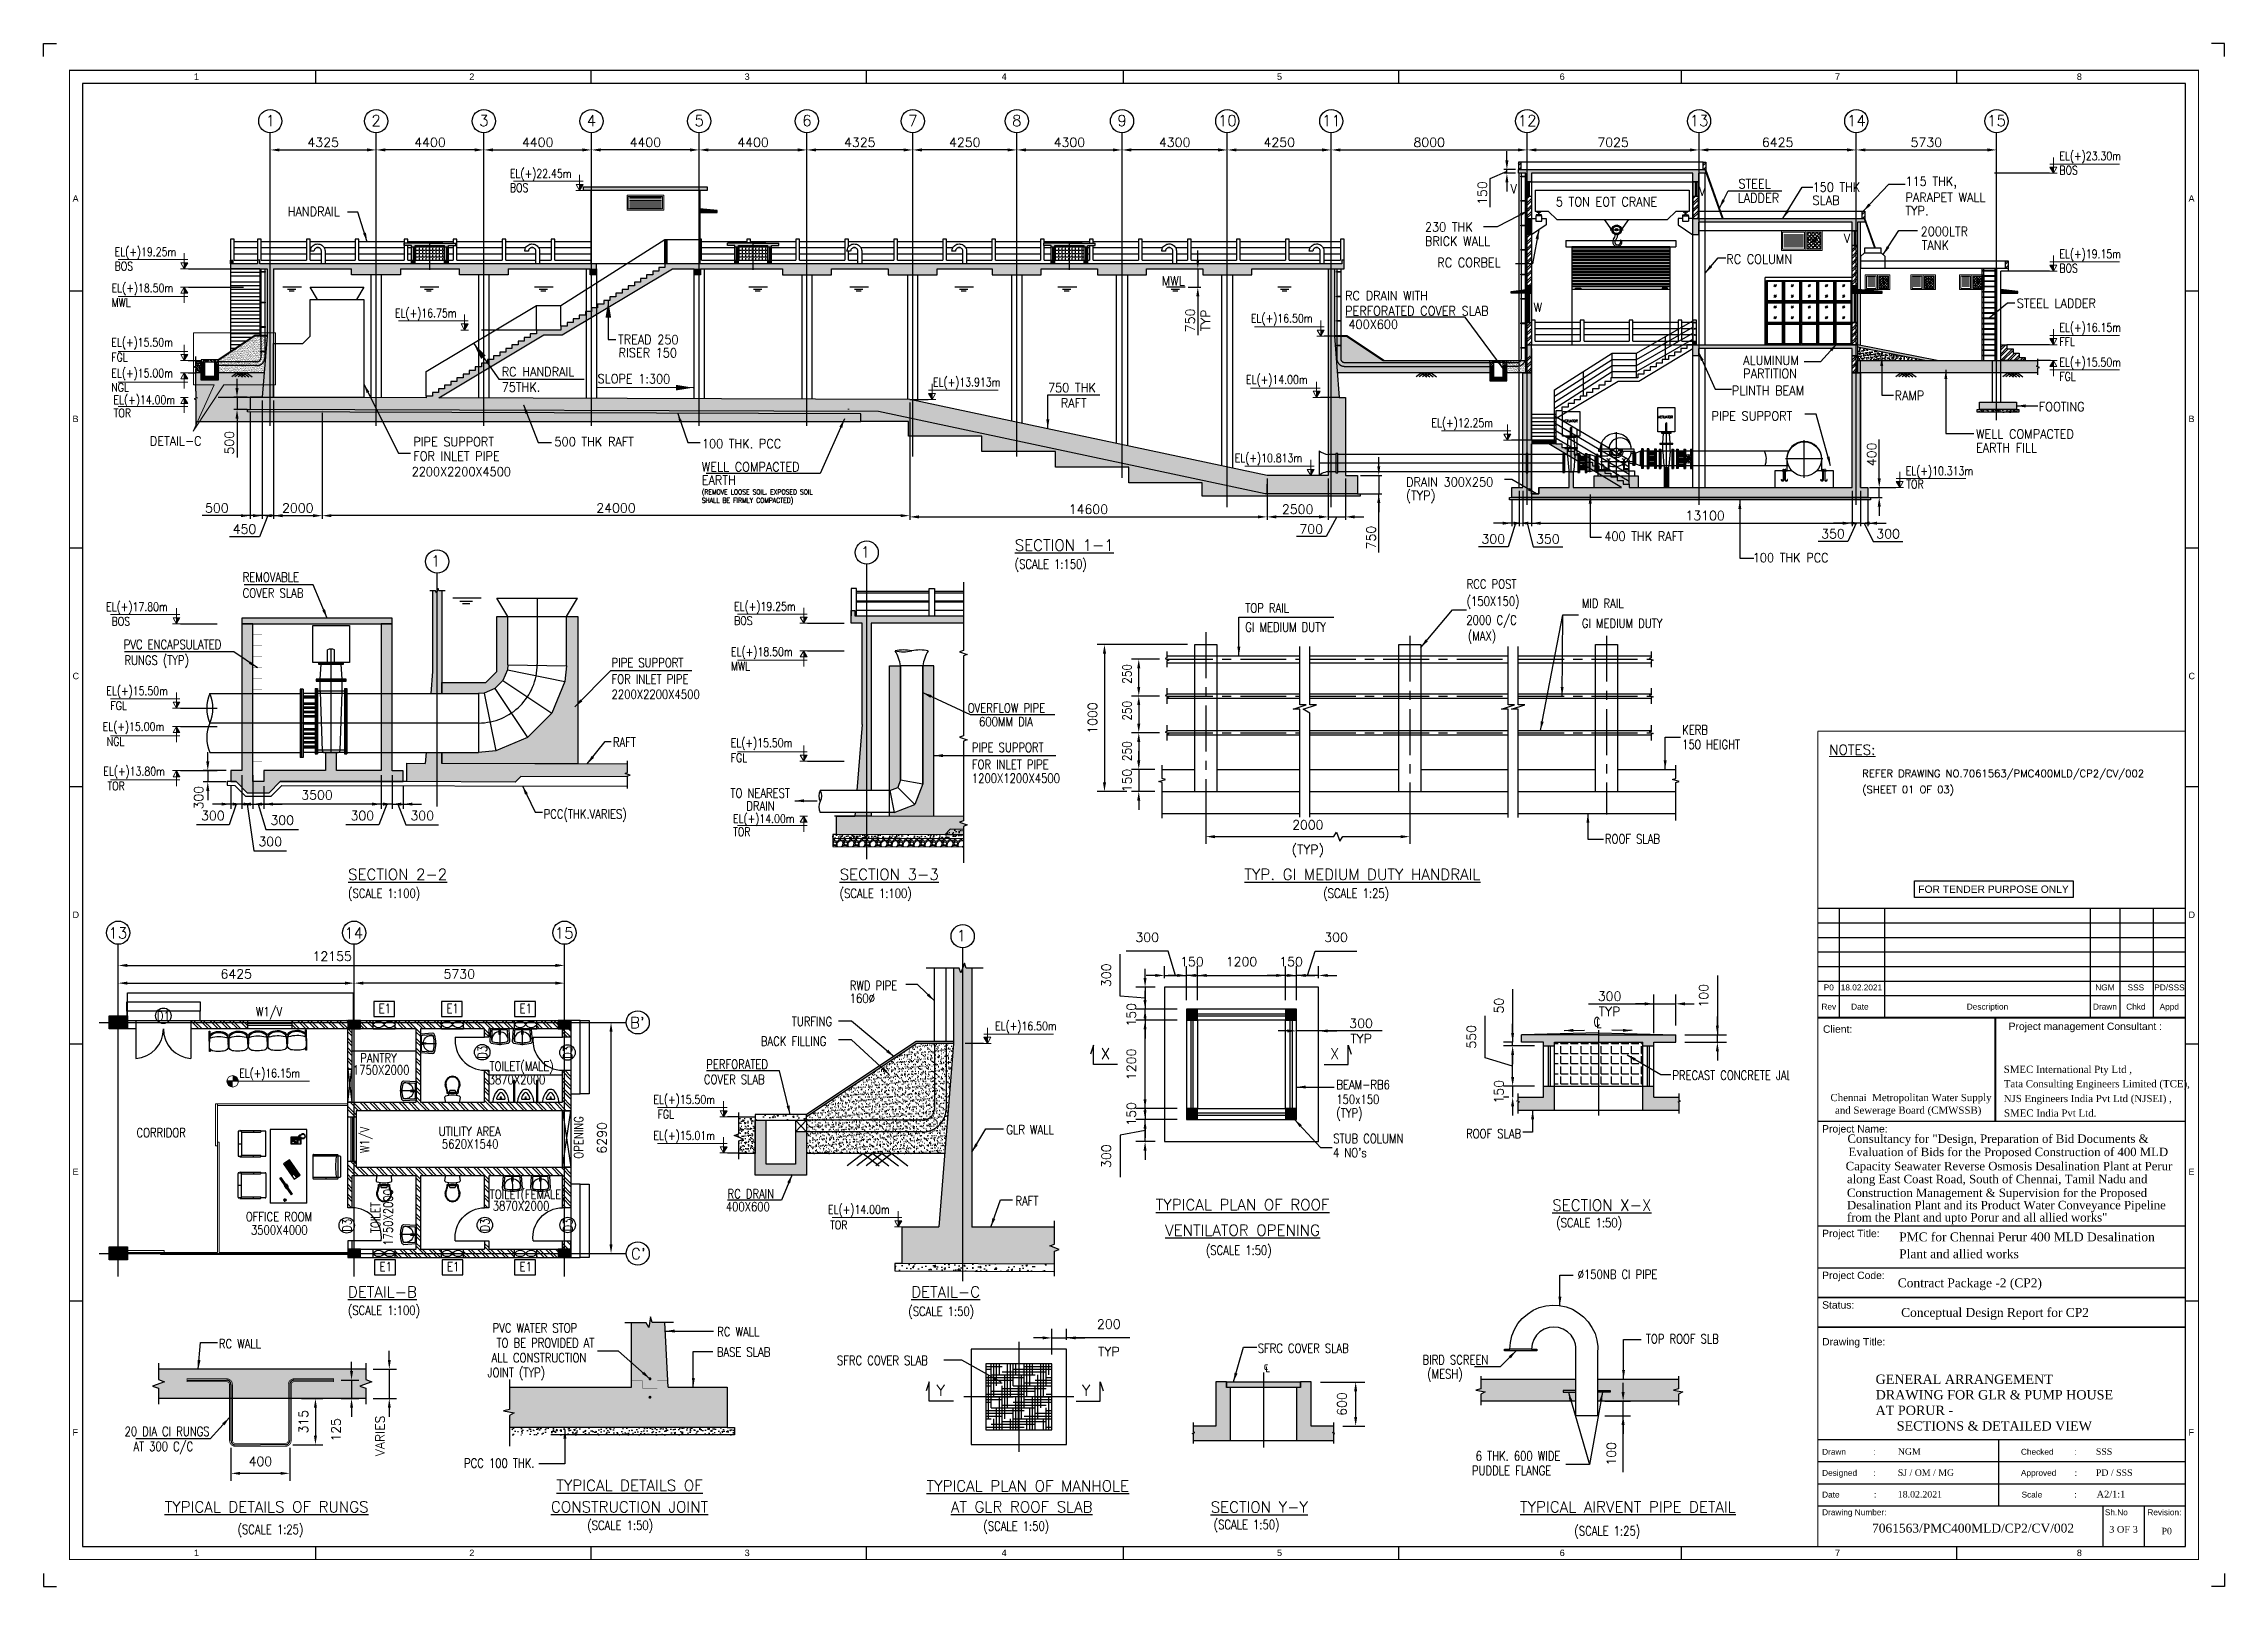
# Paper-space layout 'Layout1' of a CAD drawing. Header units: millimetres. Extents: x 1011 to 1605, y -1 to 419.
# The model-space entities are those that its viewports show. They can reach past a viewport. Long polylines and large blocks are cut down to what shows.
import ezdxf
from ezdxf.enums import TextEntityAlignment as Align

# ---------------------------------------------------------------- set-up
doc = ezdxf.new("R2010")
doc.units = ezdxf.units.MM
doc.header["$LTSCALE"] = 4
doc.header["$MEASUREMENT"] = 0
doc.header["$PDMODE"] = 34
for name, pattern in [('A3-Templete$0$PHANTOM2', [1.25, 0.625, -0.125, 0.125, -0.125, 0.125, -0.125]), ('ACAD_ISO07W100', [3, 0, -3]), ('CENTER', [2, 1.25, -0.25, 0.25, -0.25]), ('DASHED', [0.75, 0.5, -0.25]), ('DASHED2', [0.375, 0.25, -0.125]), ('HIDDEN', [0.375, 0.25, -0.125])]:
    doc.linetypes.add(name, pattern=pattern)
doc.layers.get('0').update_dxf_attribs({"color": 8})
for name, color, linetype in [('3MM', 3, 'Continuous'), ('A3-Templete$0$NEW_A1$0$Z_DWGSHT', 7, 'Continuous'), ('A3-Templete$0$NEW_A1$0$Z_TITLE_DC_LOGO', 7, 'Continuous'), ('A3-Templete$0$NEW_A1$0$Z_TITLE_GRID', 7, 'Continuous'), ('A3-Templete$0$NEW_A1$0$Z_TITLE_PMC_LOGO', 7, 'Continuous'), ('A3-Templete$0$NEW_A1$0$Z_TITLE_TEXT', 7, 'Continuous'), ('A3-Templete$0$Z_DWGSHT', 7, 'Continuous'), ('A3-Templete$0$Z_TITLE_TEXT', 7, 'Continuous'), ('AIR COWL', 3, 'Continuous'), ('BRICK WALL', 1, 'Continuous'), ('CENTER', 252, 'CENTER'), ('CL', 8, 'CENTER'), ('COLUMN', 7, 'Continuous'), ('DIM', 8, 'Continuous'), ('DIM LAYER', 8, 'Continuous'), ('EARTH FILLING', 252, 'Continuous'), ('GD NAME', 6, 'CENTER'), ('GRID', 8, 'CENTER'), ('HANDRAIL', 6, 'Continuous'), ('HATCH', 253, 'Continuous'), ('ladder', 252, 'Continuous'), ('MOTOR', 252, 'Continuous'), ('PCC', 8, 'HIDDEN'), ('PIPE LINE(MOTOR)', 142, 'Continuous'), ('RCC WALL', 7, 'Continuous'), ('RINGS', 253, 'Continuous'), ('SHADE', 5, 'Continuous'), ('stair', 7, 'Continuous'), ('TANK', 253, 'Continuous'), ('TEXT', 7, 'Continuous'), ('txt-1', 7, 'Continuous'), ('txt-2', 7, 'Continuous'), ('UTILITIES', 252, 'Continuous'), ('VIEW PORT', 31, 'Continuous'), ('WALL', 7, 'Continuous'), ('WATER LEVEL', 252, 'Continuous')]:
    doc.layers.add(name, color=color, linetype=linetype)
for name, color, linetype, lineweight in [('C - A - Structure', 4, 'Continuous', 25), ('C - B - Structure', 1, 'Continuous', 18), ('C - E - Text 2.5', 3, 'CENTER', 35), ('C - J -  Hatch', 9, 'Continuous', 9), ('C - J - Hatch', 9, 'Continuous', 9), ('C - L - Services', 75, 'Continuous', 18), ('C - N -  Misc.', 191, 'Continuous', 9), ('C - P - Symbols', 20, 'Continuous', 15), ('Object', 7, 'Continuous', 0), ('TX', 7, 'Continuous', 9), ('WINDOWS & DOORS', 1, 'Continuous', 15)]:
    doc.layers.add(name, color=color, linetype=linetype, lineweight=lineweight)
doc.layers.get('VIEW PORT').off()
doc.styles.add('A3-Templete$0$ARIAL', font='arial.ttf')
doc.styles.add('A3-Templete$0$NEW_A1$0$ARIAL', font='arial.ttf')
doc.styles.add('A3-Templete$0$NEW_A1$0$NKUISP - A1(MO)$0$Times New Roman', font='times.ttf')
doc.styles.add('A3-Templete$0$NKUISP - A1(MO)$0$Times New Roman', font='times.ttf')
doc.styles.add('AES', font='romans.shx')
doc.styles.add('Mano', font='romand.shx', dxfattribs={"height": 3})
doc.styles.add('ROMANS', font='ROMANS')
doc.styles.add('SIMPLEX', font='romans.shx')
doc.dimstyles.new('1-75N', dxfattribs={"dimscale": 75, "dimtxt": 5, "dimasz": 5, "dimexe": 1.25, "dimexo": 1.25, "dimgap": 1.25, "dimtad": 1, "dimdec": 0, "dimdsep": 46, "dimtxsty": 'ROMANS', "dimcen": 1, "dimclrd": 8, "dimclre": 8, "dimclrt": 5, "dimadec": 0, "dimazin": 0, "dimtfac": 1, "dimtdec": 0, "dimtmove": 0, "dimatfit": 3, "dimfxl": 1, "dimarcsym": 0})
pattern_1 = [(37.5, (0, 0), (-2.204768, 67.438832), [0, -53.2, 0, -59.5, 0, -56.875]), (7.5, (0, 0), (61.942185, 98.77511), [0, -28.7, 0, -47.95, 0, -18.375]), (327.5, (-43.05, 0), (108.994965, 0.198067), [0, -17.5, 0, -63, 0, -82.25]), (317.5, (-43.05, 0), (105.21443, 30.718645), [0, -8.75, 0, -41.3, 0, -47.25])]
pattern_2 = [(315, (-196910.12, 989448.7), (132.58252, 132.58252), []), (315, (-196910.12, 989360.3), (132.58252, 132.58252), [])]
pattern_3 = [(45, (-53406.948, -62894.632), (-4.4194174, 4.4194174), [])]
pattern_4 = [(45, (-53339.948, -62894.632), (-4.4194174, 4.4194174), [])]

psp = doc.layouts.get("Layout1")

# ---------------------------------------------------------------- texts
at = {"layer": 'A3-Templete$0$NEW_A1$0$Z_TITLE_DC_LOGO', "style": 'A3-Templete$0$NEW_A1$0$ARIAL'}
psp.add_text('Project management Consultant :', height=2.0157, dxfattribs=at).set_placement((1546.35, 151.69), align=Align.MIDDLE_LEFT)
at = {"layer": 'A3-Templete$0$NEW_A1$0$Z_TITLE_PMC_LOGO', "style": 'A3-Templete$0$NEW_A1$0$ARIAL'}
psp.add_text('Client:', height=2.016, dxfattribs=at).set_placement((1495.78, 150.93), align=Align.MIDDLE_LEFT)
at = {"layer": 'A3-Templete$0$NEW_A1$0$Z_TITLE_TEXT', "style": 'A3-Templete$0$NEW_A1$0$ARIAL'}
for s, height, p in [('Project Name:', 2.0157, (1495.55, 123.78)), ('Project Title:', 2.0157, (1495.55, 95.3)), ('Project Code:', 2.0157, (1495.55, 83.89)), ('Status:', 2.016, (1495.55, 75.83)), ('Drawing Title:', 2.0157, (1495.55, 65.81)), ('Drawn            :', 1.6125, (1495.55, 35.85)), ('Checked         :', 1.6125, (1549.7, 35.85)), ('Designed       :', 1.6125, (1495.55, 30.11)), ('Approved        :', 1.6125, (1549.7, 30.11)), ('Date               :', 1.6125, (1495.55, 24.2)), ('Scale              :', 1.6125, (1549.87, 24.2)), ('Drawing Number:', 1.6125, (1495.55, 19.39))]:
    psp.add_text(s, height=height, dxfattribs=at).set_placement(p, align=Align.MIDDLE_LEFT)
for s, p in [('Sh.No', (1575.68, 19.39)), ('Revision:', (1588.77, 19.39))]:
    psp.add_text(s, height=1.613, dxfattribs=at).set_placement(p, align=Align.MIDDLE_CENTER)
at = {"layer": 'A3-Templete$0$Z_TITLE_TEXT', "color": 1, "style": 'A3-Templete$0$ARIAL'}
psp.add_text('FOR TENDER PURPOSE ONLY', height=2, dxfattribs=at).set_placement((1542.23, 189.02), align=Align.MIDDLE_CENTER)
at = {"layer": 'A3-Templete$0$Z_TITLE_TEXT', "style": 'A3-Templete$0$ARIAL'}
for s, height, p in [('P0', 1.613, (1497.37, 162.27)), ('18.02.2021', 1.613, (1506.26, 162.27)), ('NGM', 1.613, (1572.58, 162.27)), ('SSS', 1.613, (1581.01, 162.27)), ('PD/SSS', 1.613, (1590.16, 162.27)), ('Rev', 1.613, (1497.37, 157.04)), ('Date', 1.613, (1505.83, 157.04)), ('Description ', 1.6125, (1540.9, 157.04)), ('Drawn', 1.613, (1572.58, 157.04)), ('Chkd', 1.613, (1581.01, 157.04)), ('Appd', 1.613, (1590.11, 157.04))]:
    psp.add_text(s, height=height, dxfattribs=at).set_placement(p, align=Align.MIDDLE_CENTER)
at = {"layer": 'A3-Templete$0$Z_TITLE_TEXT'}
for s, height, style, p in [('Tata Consulting Engineers Limited (TCE), ', 1.9592, 'A3-Templete$0$NEW_A1$0$NKUISP - A1(MO)$0$Times New Roman', (1545.01, 135.08)), ('SMEC International Pty Ltd ,', 1.9592, 'A3-Templete$0$NEW_A1$0$NKUISP - A1(MO)$0$Times New Roman', (1545.01, 139)), ('Chennai  Metropolitan Water Supply ', 1.9592, 'A3-Templete$0$NEW_A1$0$NKUISP - A1(MO)$0$Times New Roman', (1497.82, 131.32)), ('NJS Engineers India Pvt Ltd (NJSEI) ,', 1.9592, 'A3-Templete$0$NEW_A1$0$NKUISP - A1(MO)$0$Times New Roman', (1545.01, 131.06)), ('and Sewerage Board (CMWSSB)', 1.9592, 'A3-Templete$0$NEW_A1$0$NKUISP - A1(MO)$0$Times New Roman', (1499.06, 127.88)), (' SMEC India Pvt Ltd.', 1.9592, 'A3-Templete$0$NEW_A1$0$NKUISP - A1(MO)$0$Times New Roman', (1544.35, 127.09)), ('Consultancy for "Design, Preparation of Bid Documents & ', 2.2979, 'A3-Templete$0$NEW_A1$0$NKUISP - A1(MO)$0$Times New Roman', (1502.45, 119.95)), ('Evaluation of Bids for the Proposed Construction of 400 MLD ', 2.2979, 'A3-Templete$0$NEW_A1$0$NKUISP - A1(MO)$0$Times New Roman', (1502.74, 116.34)), ('Capacity Seawater Reverse Osmosis Desalination Plant at Perur ', 2.2979, 'A3-Templete$0$NEW_A1$0$NKUISP - A1(MO)$0$Times New Roman', (1501.96, 112.49)), ('along East Coast Road, South of Chennai, Tamil Nadu and ', 2.2979, 'A3-Templete$0$NEW_A1$0$NKUISP - A1(MO)$0$Times New Roman', (1502.31, 108.96)), ('Construction Management & Supervision for the Proposed ', 2.2979, 'A3-Templete$0$NEW_A1$0$NKUISP - A1(MO)$0$Times New Roman', (1502.31, 105.21)), ('Desalination Plant and its Product Water Conveyance Pipeline ', 2.2979, 'A3-Templete$0$NEW_A1$0$NKUISP - A1(MO)$0$Times New Roman', (1502.31, 101.87)), ('from the Plant and upto Porur and all allied works"', 2.2979, 'A3-Templete$0$NEW_A1$0$NKUISP - A1(MO)$0$Times New Roman', (1502.31, 98.54)), ('PMC for Chennai Perur 400 MLD Desalination ', 2.4188, 'A3-Templete$0$NEW_A1$0$NKUISP - A1(MO)$0$Times New Roman', (1516.55, 93.14)), ('Plant and allied works', 2.4188, 'A3-Templete$0$NEW_A1$0$NKUISP - A1(MO)$0$Times New Roman', (1516.55, 88.54)), ('Contract Package -2 (CP2)', 2.4188, 'A3-Templete$0$NEW_A1$0$NKUISP - A1(MO)$0$Times New Roman', (1516.16, 80.64)), (' Conceptual Design Report for CP2', 2.4188, 'A3-Templete$0$NEW_A1$0$NKUISP - A1(MO)$0$Times New Roman', (1516.16, 72.58)), ('NGM', 1.774, 'A3-Templete$0$NEW_A1$0$NKUISP - A1(MO)$0$Times New Roman', (1516.16, 35.04)), ('SSS', 1.774, 'A3-Templete$0$NEW_A1$0$NKUISP - A1(MO)$0$Times New Roman', (1570.11, 35.04)), ('SJ / OM / MG', 1.7738, 'A3-Templete$0$NEW_A1$0$NKUISP - A1(MO)$0$Times New Roman', (1516.16, 29.3)), ('PD / SSS', 1.774, 'A3-Templete$0$NEW_A1$0$NKUISP - A1(MO)$0$Times New Roman', (1570.11, 29.3)), ('18.02.2021', 1.774, 'A3-Templete$0$NEW_A1$0$NKUISP - A1(MO)$0$Times New Roman', (1516.16, 23.39)), ('A2/1:1', 1.862, 'A3-Templete$0$NKUISP - A1(MO)$0$Times New Roman', (1570.32, 23.39)), ('7061563/PMC400MLD/CP2/CV/002', 2.4188, 'A3-Templete$0$NKUISP - A1(MO)$0$Times New Roman', (1509.16, 13.86)), ('3 OF 3', 1.862, 'A3-Templete$0$NKUISP - A1(MO)$0$Times New Roman', (1573.73, 13.8)), ('P0', 1.774, 'A3-Templete$0$NEW_A1$0$NKUISP - A1(MO)$0$Times New Roman', (1587.99, 13.39))]:
    psp.add_text(s, height=height, dxfattribs=dict(at, style=style)).set_placement(p)
at = {"layer": 'A3-Templete$0$Z_TITLE_TEXT', "linetype": 'A3-Templete$0$PHANTOM2', "insert": (1510.12, 56.88), "char_height": 2.5398, "width": 66.887, "attachment_point": 1, "style": 'A3-Templete$0$NKUISP - A1(MO)$0$Times New Roman'}
psp.add_mtext('GENERAL ARRANGEMENT DRAWING FOR GLR & PUMP HOUSE AT PORUR - \\P      SECTIONS & DETAILED VIEW                                                                     ', dxfattribs=at)
at = {"layer": 'TEXT', "char_height": 2, "attachment_point": 1, "line_spacing_factor": 1.2, "style": 'AES'}
for s, insert, width in [('REFER DRAWING NO.7061563/PMC400MLD/CP2/CV/002', (1506.46, 221.53), 87.1652), ('(SHEET 01 OF 03)', (1506.46, 217.14), 36.6348)]:
    psp.add_mtext(s, dxfattribs=dict(at, insert=insert, width=width))
at = {"layer": 'TX', "style": 'AES'}
psp.add_text('%%UNOTES:', height=2.7, dxfattribs=at).set_placement((1497.46, 225.64))

msp = doc.modelspace()

# ---------------------------------------------------------------- texts
at = {"layer": 'C - E - Text 2.5', "style": 'Mano', "width": 0.8}
for s, height, p in [('EL(+)23.30m', 350, (82579, 75762.8, -1728.7)), ('EL(+)22.45m', 350, (19271.4, 75048.2, -2470.4)), ('BOS', 350, (82579, 75179.5, -1728.7)), ('BOS', 350, (19271.4, 74464.8, -2470.4)), ('EL(+)19.25m', 350, (3121.5, 71848.2, -2085.7)), ('EL(+)19.15m', 350, (82579, 71762.8, -3212)), ('BOS', 350, (3121.5, 71264.8, -2085.7)), ('BOS', 350, (82579, 71179.5, -3212)), ('EL(+)18.50m', 350, (2997.2, 70371.6, -1728.7)), ('MWL', 350, (2997.2, 69780.8, -1728.7)), ('EL(+)16.75m', 350, (14574.1, 69348.2, -2470.4)), ('EL(+)16.50m', 350, (49547.7, 69133.1, -2113.4)), ('EL(+)16.15m', 350, (82579, 68762.8, -1728.7)), ('EL(+)15.50m', 350, (2986.2, 68152.9, -2085.7)), ('FFL', 350, (82579, 68179.5, -1728.7)), ('FGL', 350, (2986.2, 67543.4, -2085.7)), ('EL(+)15.50m', 350, (82579, 67341.8, -1728.7)), ('EL(+)15.00m', 350, (2986.2, 66897.5, -2085.7)), ('EL(+)14.00m', 350, (49346.5, 66633.1, -2113.4)), ('FGL', 350, (82579, 66758.5, -1728.7)), ('EL(+)13.913m', 350, (36556.8, 66528.6, -2113.4)), ('NGL', 350, (2986.2, 66314.2, -2085.7)), ('EL(+)14.00m', 350, (3075.6, 65804.4, -2085.7)), ('TOR', 350, (3084.7, 65268.3, -2085.7)), ('EL(+)12.25m', 350, (56922.2, 64866.2, -2113.4)), ('EL(+)10.813m', 350, (48885.3, 63429.6, -2113.4)), ('EL(+)10.313m', 350, (76299.9, 62901.2, -1014.7)), ('TOR', 350, (76326.5, 62362.5, -1014.7)), ('EL(+)19.25m', 233.333, (63202.9, 45219.7, -1390.5)), ('BOS', 233.33, (63202.9, 44830.9, -1390.5)), ('EL(+)18.50m', 233.33, (63120.1, 43985.4, -1271.5)), ('MWL', 233.33, (63120.1, 43591.5, -1271.5)), ('EL(+)17.80m', 233.333, (3820.6, 42937.5, -1134.1)), ('BOS', 233.33, (3970.2, 42539.5, -256.4)), ('EL(+)15.50m', 233.33, (63112.7, 41506.2, -1390.5)), ('FGL', 233.33, (63112.7, 41099.9, -1390.5)), ('EL(+)15.50m', 233.333, (3825.5, 40647.7, -1134.1)), ('FGL', 233.33, (3939.2, 40244.5, -256.4)), ('EL(+)15.00m', 233.333, (3725.9, 39672.8, -1134.1)), ('EL(+)14.00m', 233.33, (63172.3, 39440.6, -1390.5)), ('NGL', 233.33, (3839.6, 39269.6, -256.4)), ('TOR', 233.33, (63178.4, 39083.1, -1390.5)), ('EL(+)13.80m', 233.333, (3743.1, 38459, -1518.7)), ('TOR', 233.33, (3856.8, 38055.8, -641.1)), ('EL(+)16.15m', 230, (22827.1, 24292.6, 0)), ('EL(+)16.50m', 116.667, (44510.1, 22163.2, -823.5)), ('EL(+)15.50m', 116.667, (39857.1, 21163.2, -438.8)), ('FGL', 116.67, (39914, 20961.6, 0)), ('EL(+)15.01m', 116.667, (39857.1, 20673.2, -438.8)), ('EL(+)14.00m', 116.667, (42235.5, 19666.4, -823.5)), ('TOR', 116.67, (42264.3, 19454.1, -823.5))]:
    msp.add_text(s, height=height, dxfattribs=at).set_placement(p)
at = {"layer": 'TX', "color": 6, "lineweight": 30, "style": 'SIMPLEX'}
for s, p in [('X', (41446.3, 39521.9)), ('X', (44567.9, 39521.9)), ('Y', (52955.9, 38561.3)), ('Y', (54936.3, 38561.3))]:
    msp.add_text(s, height=150, dxfattribs=at).set_placement(p)
at = {"layer": 'txt-1', "color": 6, "style": 'ROMANS'}
for s, height, p in [('1', 450, (9482.9, 77382.5)), ('2', 450, (13807.9, 77382.5)), ('3', 450, (18207.9, 77382.5)), ('4', 450, (22607.9, 77382.5)), ('5', 450, (27007.9, 77382.5)), ('6', 450, (31407.9, 77382.5)), ('7', 450, (35732.9, 77382.5)), ('8', 450, (39982.9, 77382.5)), ('9', 450, (44282.9, 77382.5)), ('10', 450, (48582.9, 77382.5)), ('11', 450, (52832.9, 77382.5)), ('12', 450, (60833, 77382.5)), ('13', 450, (67857.9, 77382.5, 384.6)), ('14', 450, (74282.9, 77382.5)), ('15', 450, (80012.9, 77382.5, 0)), ('1', 300, (66777.5, 46816.8)), ('1', 300, (12801, 44299.5)), ('13', 300, (19519.7, 28223.5, 0)), ('14', 300, (25944.7, 28223.5, 0)), ('15', 300, (31674.7, 28223.5, 0)), ("B'", 300, (33668.9, 25781.7, 0)), ('1', 150, (44050.2, 23451.2, 0)), ("C'", 300, (33693.8, 19491.7, 0))]:
    msp.add_text(s, height=height, dxfattribs=at).set_placement(p, align=Align.MIDDLE_CENTER)
at = {"layer": 'txt-1', "color": 30, "true_color": 0xf8991e, "style": 'ROMANS', "width": 0.9}
msp.add_text('DETAIL-C', height=375, dxfattribs=at).set_placement((4562.6, 64113.9))
at = {"layer": 'txt-1', "style": 'ROMANS'}
for s, height, p in [('%%USECTION 1-1', 450, (39896.7, 59819.8, -384.6)), ('%%USECTION 3-3', 300, (66079.5, 37890.8)), ('%%USECTION 2-2', 300, (10411.6, 35617.5)), ('%%UTYP. GI MEDIUM DUTY HANDRAIL', 75, (57174, 20059.6)), ('%%UDETAIL-B', 300, (25785.5, 18300.6, 0)), ('%%UDETAIL-C', 150, (43368.3, 18527, 0))]:
    msp.add_text(s, height=height, dxfattribs=at).set_placement(p)
for s, height, p in [('%%UTYPICAL PLAN OF ROOF', 150, (43378.1, 37541.5)), ('%%USECTION X-X', 150, (48270.4, 37535.5)), ('%%UTYPICAL PLAN OF MANHOLE', 150, (54199.3, 37336.2)), ('%%UVENTILATOR OPENING', 150, (43378.1, 37194.7)), ('%%UAT GLR ROOF SLAB', 150, (54116.6, 37050.7)), ('%%USECTION Y-Y', 150, (57351.9, 37048.7)), ('%%UTYPICAL DETAILS OF', 150, (65547.4, 20182.6)), ('%%UCONSTRUCTION JOINT', 150, (65547.4, 19889.7)), ('%%UTYPICAL DETAILS OF RUNGS', 75, (69565.5, 19849.7)), ('%%UTYPICAL AIRVENT PIPE DETAIL', 75, (72503.4, 19849.7))]:
    msp.add_text(s, height=height, dxfattribs=at).set_placement(p, align=Align.MIDDLE_CENTER)
at = {"layer": 'txt-2', "style": 'ROMANS'}
for s, height, width, p in [('115 THK,', 375, 0.9, (76291.2, 74713.1, 0)), ('150 THK', 375, 0.9, (72494.8, 74476.5)), ('V', 375, 0.9, (60158.8, 74409.6)), ('V', 375, 0.9, (67860.9, 74308.6, 384.6)), ('PARAPET WALL', 375, 0.9, (76291.2, 74058.7, 0)), ('5 TON EOT CRANE', 375, 0.9, (62008.6, 73880.1)), ('SLAB', 375, 0.9, (72494.8, 73940.2)), ('HANDRAIL', 375, 0.9, (10193.4, 73479.8)), ('TYP.', 375, 0.9, (76291.2, 73515, 0)), ('230 THK', 375, 0.9, (56658, 72848)), ('2000LTR', 375, 0.9, (76909.6, 72667.2, 0)), ('BRICK WALL', 375, 0.9, (56658, 72270.3)), ('V', 375, 0.9, (73778.6, 72388.5, 0)), ('TANK', 375, 0.9, (76957.2, 72108.3, 0)), ('RC COLUMN', 375, 0.9, (68969.2, 71538.5, -384.6)), ('RC CORBEL', 375, 0.9, (57161.7, 71397.4)), ('MWL', 375, 0.9, (45905.4, 70649.8)), ('RC DRAIN WITH', 375, 0.9, (53397.9, 70048.3, 568.3)), ('STEEL LADDER', 375, 0.9, (80834.3, 69735.7, 0)), ('W', 375, 0.9, (61098.4, 69568.5)), ('PERFORATED COVER SLAB', 375, 0.9, (53397.9, 69423.3, -278.7)), ('400X600', 375, 0.9, (53534.9, 68872.4, -278.7)), ('ALUMINUM', 375, 0.9, (69662, 67403.8, -384.6)), ('RC HANDRAIL', 375, 0.9, (18938.1, 66939.5)), ('PARTITION', 375, 0.9, (69662, 66866, -384.6)), ('75THK.', 375, 0.9, (18938.1, 66309)), ('750 THK', 375, 0.9, (41260.3, 66288)), ('PLINTH BEAM', 375, 0.9, (69200, 66170.5, -384.6)), ('RAMP', 375, 0.9, (75846.4, 65970.8, 0)), ('RAFT', 375, 0.9, (41781.3, 65664.4)), ('FOOTING', 375, 0.9, (81741.8, 65511.7, 0)), ('PIPE SUPPORT', 375, 0.9, (68365.7, 65131.5, -384.6)), ('ACTUATOR', 100, 0.9, (66192.2, 65225, -384.6)), ('ACTUATOR', 100, 0.9, (62303.8, 65068.3, -384.6)), ('WELL COMPACTED', 375, 0.9, (79175.7, 64397.4, -384.6)), ('PIPE SUPPORT', 375, 0.9, (15325.2, 64081.3)), ('500 THK RAFT', 375, 0.9, (21094.8, 64083.5)), ('100 THK. PCC', 375, 0.9, (27117.4, 64002.3)), ('EARTH FILL', 375, 0.9, (79175.7, 63834.9, -384.6)), ('FOR INLET PIPE', 375, 0.9, (15325.2, 63494.3)), ('WELL COMPACTED ', 375, 0.9, (27112.5, 63056.5)), ('2200X2200X4500', 375, 0.9, (15260.4, 62857.2)), ('EARTH', 375, 0.9, (27112.5, 62514)), ('DRAIN 300X250', 375, 0.9, (55887.5, 62434.5)), ('(REMOVE LOOSE SOIL. EXPOSED SOIL', 200, 0.9, (27112.5, 62116.5)), ('(TYP)', 375, 0.9, (55887.5, 61887)), ('SHALL BE FIRMLY COMPACTED)', 200, 0.9, (27112.5, 61774)), ('400 THK RAFT', 375, 0.9, (63987.2, 60222.3, -384.6)), ('100 THK PCC', 375, 0.9, (70054.3, 59345.8, -384.6)), ('(SCALE 1:150)', 375, 0.8, (39896.7, 59083, -384.6)), ('(SCALE 1:100)', 250, 0.8, (66079.5, 37399.5)), ('(SCALE 1:100)', 250, 0.8, (10411.6, 35126.2)), ('W1/V  ', 250, 0.8, (23276.1, 25953.7, 0)), ('D1', 250, 0.8, (20583.7, 25838.7, 0)), ('UTILITY AREA', 250, 0.8, (28258.3, 22696.7, 0)), ('5620X1540', 250, 0.8, (28343.4, 22352.4, 0)), ('TOILET(FEMALE)', 250, 0.8, (29647.5, 20981.7)), ('3870X2000', 250, 0.8, (29729.6, 20668.6)), ('(SCALE 1:50)', 125, 0.8, (43329.6, 18275, 0)), ('(SCALE 1:100)', 250, 0.8, (25785.5, 17824, 0))]:
    msp.add_text(s, height=height, dxfattribs=dict(at, width=width)).set_placement(p)
for s, height, width, p in [('STEEL', 375, 0.9, (70127.4, 74803.8)), ('LADDER', 375, 0.9, (70283.9, 74225.9)), ('(SCALE 1:50)', 125, 0.8, (65420.4, 19630.2))]:
    msp.add_text(s, height=height, dxfattribs=dict(at, width=width)).set_placement(p, align=Align.MIDDLE)
for s, height, rotation, width, p in [('TREAD 250 ', 375, 359.80901, 0.9, (23688, 68259.1)), ('RISER 150 ', 375, 359.80901, 0.9, (23712.5, 67718.6)), ('SLOPE 1:300', 375, 359.80901, 0.9, (22854, 66656.7)), ('REMOVABLE', 250, 0, 0.8, (7540.2, 43732.8)), ('COVER SLAB', 250, 0, 0.8, (7540.2, 43300.9)), ('OVERFLOW PIPE', 250, 0, 0.8, (69567.9, 42445.2)), ('600MM DIA', 250, 0, 0.8, (69876.9, 42072.6)), ('PVC ENCAPSULATED', 250, 0, 0.8, (4300.4, 41901.6)), ('RUNGS (TYP)', 250, 0, 0.8, (4319.3, 41472.5)), ('PIPE SUPPORT', 250, 0, 0.8, (17589.3, 41405.4)), ('PIPE SUPPORT', 250, 0, 0.8, (69680.5, 41370.1)), ('FOR INLET PIPE', 250, 0, 0.8, (17589.3, 40958.9)), ('FOR INLET PIPE', 250, 0, 0.8, (69680.5, 40907.4)), ('2200X2200X4500', 250, 0, 0.8, (17589.3, 40542.5)), ('1200X1200X4500', 250, 0, 0.8, (69680.5, 40533.3)), ('TO NEAREST', 250, 0, 0.8, (63105.4, 40128)), ('C', 125, 0, 0.8, (48157.2, 39967.9)), ('L', 125, 0, 0.8, (48192.4, 39947.8)), ('DRAIN', 250, 0, 0.8, (63537.2, 39778.3)), ('RAFT', 250, 0, 0.8, (17627.2, 39241.2)), ('PRECAST CONCRETE JALI', 125, 0, 0.8, (49230.9, 39241.6)), ('BEAM-RB6', 125, 0, 0.8, (44655.6, 39113.8)), ('SFRC COVER SLAB ', 125, 360, 0.8, (57331.3, 39147.8)), ('SFRC COVER SLAB ', 125, 0, 0.8, (51600.7, 38982)), ('150x150', 125, 0, 0.8, (44653.6, 38914)), ('(TYP)', 125, 0, 0.8, (44655.6, 38726.7)), ('STUB COLUMN', 125, 0, 0.8, (44613.1, 38379.2)), ("4 NO's", 125, 0, 0.8, (44610, 38188.1)), ('PCC(THK.VARIES)', 250, 0, 0.8, (15738.6, 37285.3)), ('E1', 250, 0, 0.8, (26623.9, 26044.1, 0)), ('E1', 250, 0, 0.8, (28469.4, 26044.1, 0)), ('E1', 250, 0, 0.8, (30461.9, 26044.1, 0)), ('D3', 250, 90, 0.8, (29573.5, 24800.1, 0)), ('D3', 250, 90, 0.8, (31895.6, 24794.2, 0)), ('PANTRY', 250, 0, 0.8, (26121.4, 24693.5)), ('TOILET(MALE)', 250, 0, 0.8, (29643, 24471, 0)), ('1750X2000', 250, 0, 0.8, (25919.9, 24369.9)), ('3870X2000', 250, 0, 0.8, (29619.5, 24105.6, 0)), ('OPENING', 250, 90, 0.8, (32193.8, 22077.7, 0)), ('CORRIDOR', 250, 0, 0.8, (20025.3, 22662.7)), ('W1/V  ', 250, 90, 0.8, (26367.4, 22228.5, 0)), ('RWD PIPE', 125, 0, 0.8, (42531.9, 22709.8, 0)), ('160%%C', 125, 0, 0.8, (42531.9, 22535.5, 0)), ('TURFING', 125, 0, 0.8, (41742.4, 22220.3, 0)), ('RC WALL', 125, 0, 0.8, (66741.9, 22213.3)), ('BACK FILLING', 125, 0, 0.8, (41321.4, 21951.4, 0)), ('RCC POST', 62.5, 0, 0.8, (58687.8, 22041.6)), ('(150X150)', 62.5, 0, 0.8, (58687.8, 21925.1)), ('BASE SLAB', 125, 0, 0.8, (66736, 21936.1)), ('TOP RAIL', 62.5, 0, 0.8, (57180.3, 21878.4)), ('2000 C/C', 62.5, 0, 0.8, (58685.4, 21796.4)), ('GI MEDIUM DUTY', 62.5, 0, 0.8, (59471.7, 21774.6)), ('MID RAIL', 62.5, 0, 0.8, (59471.7, 21910.2)), ('PERFORATED ', 125, 0, 0.8, (40578, 21638.4, 0)), ('GI MEDIUM DUTY', 62.5, 0, 0.8, (57180.3, 21748.8)), ('(MAX)', 62.5, 0, 0.8, (58695.5, 21688.2)), ('COVER SLAB', 125, 0, 0.8, (40545.5, 21431)), ('%%C150NB CI PIPE', 62.5, 0, 0.8, (72161.5, 21401.1)), ('1750X2000', 250, 90, 0.8, (27006.6, 19708.5)), ('KERB', 62.5, 0, 0.8, (60154.9, 21049.3)), ('150 HEIGHT', 62.5, 0, 0.8, (60154.9, 20949.7)), ('RC WALL', 62.5, 0, 0.8, (69240.7, 20929.6)), ('TOP ROOF SLB', 62.5, 0, 0.8, (72625.6, 20962.3)), ('TOILET', 250, 90, 0.8, (26662.1, 20052.5)), ('GLR WALL', 125, 0, 0.8, (44664.8, 20748.4, 0)), ('OFFICE ROOM', 250, 0, 0.8, (23002.7, 20375.7)), ('D3', 250, 90, 0.8, (25883.3, 20086.8, 0)), ('D3', 250, 90, 0.8, (29644.8, 20095.8, 0)), ('D3', 250, 90, 0.8, (31901.7, 20095.8, 0)), ('ROOF SLAB', 62.5, 0, 0.8, (59629, 20307.3)), ('3500X4000', 250, 0, 0.8, (23144.8, 20012.5)), ('RC DRAIN', 125, 360, 0.8, (40867.8, 19875.6, 0)), ('RAFT', 125, 0, 0.8, (44787.9, 19779.7, 0)), ('(SCALE 1:25)', 62.5, 0, 0.8, (57711.5, 19937.3)), ('400X600', 125, 360, 0.8, (40843.7, 19700.5, 0)), ('E1', 250, 0, 0.8, (26648.4, 19013.9, 0)), ('E1', 250, 0, 0.8, (28485.6, 19013.9, 0)), ('E1', 250, 0, 0.8, (30461.9, 19013.9, 0))]:
    msp.add_text(s, height=height, rotation=rotation, dxfattribs=dict(at, width=width)).set_placement(p)
at = {"layer": 'txt-2', "style": 'ROMANS', "width": 0.8}
for s, height, p in [('ROOF SLAB', 125, (47171.9, 38446.8)), ('PVC WATER STOP', 125, (64835.3, 22262.6)), ('TO BE PROVIDED AT', 125, (65068.6, 22060.3)), ('ALL CONSTRUCTION', 125, (64959.1, 21858.1)), ('JOINT (TYP)', 125, (64397.2, 21655.9)), ('BIRD SCREEN', 62.5, (71552.9, 20819.4)), ('(MESH)', 62.5, (71378.4, 20723.5)), ('PCC 100 THK.', 125, (64253.8, 20422.8)), ('20 DIA CI RUNGS', 62.5, (69177.1, 20332)), ('AT 300 C/C', 62.5, (69065.6, 20229.6)), ('6 THK. 600 WIDE', 62.5, (72043.6, 20165.5)), ('PUDDLE FLANGE', 62.5, (71981.6, 20065.8))]:
    msp.add_text(s, height=height, rotation=0, dxfattribs=at).set_placement(p, align=Align.RIGHT)
for p in [(48097.7, 37297.2), (43326, 36921.9), (54042.5, 36789.3), (57179.2, 36810.3)]:
    msp.add_text('(SCALE 1:50)', height=125, dxfattribs=at).set_placement(p, align=Align.MIDDLE_CENTER)
for p in [(69591.5, 19692), (72363, 19681.9)]:
    msp.add_text('(SCALE 1:25)', height=62.5, rotation=0, dxfattribs=at).set_placement(p, align=Align.MIDDLE)
at = {"layer": 'txt-2', "insert": (57478.8, 39020.3), "char_height": 125, "width": 75.124, "attachment_point": 3, "rotation": 0, "style": 'ROMANS'}
msp.add_mtext('℄', dxfattribs=at)

# ---------------------------------------------------------------- blocks, each defined once
blk = doc.blocks.new('A$C08583929')
at = {"layer": 'A3-Templete$0$NEW_A1$0$Z_DWGSHT'}
for p, q in [((-33.15, 21.79), (-33.15, 10.82)), ((-21.86, 21.79), (-21.86, 10.82))]:
    blk.add_line(p, q, dxfattribs=at)
at = {"layer": 'A3-Templete$0$NEW_A1$0$Z_DWGSHT', "lineweight": 30}
for points in [[(-594, 416.47), (-594, 420), (-590.47, 420)], [(0, 416.47), (0, 420), (-3.53, 420)], [(-594, 3.53), (-594, 0), (-590.47, 0)], [(0, 3.53), (0, 0), (-3.53, 0)]]:
    blk.add_lwpolyline(points, dxfattribs=at)
at = {"layer": 'A3-Templete$0$NEW_A1$0$Z_DWGSHT', "const_width": 0.323}
blk.add_lwpolyline([(-586.94, 7.29), (-7.06, 7.29), (-7.06, 412.71), (-586.94, 412.71)], close=True, dxfattribs=at)
at = {"layer": 'A3-Templete$0$NEW_A1$0$Z_DWGSHT', "flags": 128}
blk.add_lwpolyline([(-583.41, 10.82), (-10.59, 10.82), (-10.59, 409.18), (-583.41, 409.18)], close=True, dxfattribs=at)
at = {"layer": 'A3-Templete$0$NEW_A1$0$Z_DWGSHT'}
for points, const_width in [([(-110.75, 10.82), (-110.75, 232.8)], 0.323), ([(-110.75, 232.8), (-10.59, 232.8)], 0.323), ([(-110.57, 154.8), (-10.59, 154.8)], 0.564), ([(-62.36, 154.8), (-62.36, 126.58)], 0.564), ([(-110.57, 126.58), (-10.59, 126.58)], 0.403), ([(-110.57, 98.1), (-10.59, 98.1)], 0.403), ([(-110.57, 86.69), (-10.59, 86.69)], 0.403), ([(-110.57, 78.63), (-10.59, 78.63)], 0.403), ([(-110.57, 70.57), (-10.59, 70.57)], 0.403), ([(-10.59, 39.93), (-110.57, 39.93)], 0.403)]:
    blk.add_lwpolyline(points, dxfattribs=dict(at, const_width=const_width))
at = {"layer": 'A3-Templete$0$NEW_A1$0$Z_DWGSHT', "flags": 128}
blk.add_lwpolyline([(-61.42, 21.79), (-61.42, 39.93)], dxfattribs=at)
at = {"layer": 'A3-Templete$0$NEW_A1$0$Z_DWGSHT'}
for points in [[(-10.59, 33.88), (-110.57, 33.88)], [(-10.59, 27.84), (-110.57, 27.84)], [(-10.59, 21.79), (-110.57, 21.79)]]:
    blk.add_lwpolyline(points, dxfattribs=at)
at = {"layer": 'A3-Templete$0$NEW_A1$0$Z_TITLE_GRID'}
for p, q in [((-519.94, 412.71), (-519.94, 409.18)), ((-444.94, 412.71), (-444.94, 409.18)), ((-369.94, 412.71), (-369.94, 409.18)), ((-299.94, 412.71), (-299.94, 409.18)), ((-224.94, 412.71), (-224.94, 409.18)), ((-147.94, 412.71), (-147.94, 409.18)), ((-72.94, 412.71), (-72.94, 409.18)), ((-586.94, 352.71), (-583.41, 352.71)), ((-10.59, 352.71), (-7.06, 352.71)), ((-586.94, 282.71), (-583.41, 282.71)), ((-10.59, 282.71), (-7.06, 282.71)), ((-586.94, 217.71), (-583.41, 217.71)), ((-10.59, 217.71), (-7.06, 217.71)), ((-586.94, 147.71), (-583.41, 147.71)), ((-10.59, 147.71), (-7.06, 147.71)), ((-586.94, 77.71), (-583.41, 77.71)), ((-10.59, 77.71), (-7.06, 77.71)), ((-519.94, 10.82), (-519.94, 7.29)), ((-444.94, 10.82), (-444.94, 7.29)), ((-369.94, 10.82), (-369.94, 7.29)), ((-299.94, 10.82), (-299.94, 7.29)), ((-224.94, 10.82), (-224.94, 7.29)), ((-147.94, 10.82), (-147.94, 7.29)), ((-72.94, 10.82), (-72.94, 7.29))]:
    blk.add_line(p, q, dxfattribs=at)
at = {"layer": 'A3-Templete$0$Z_DWGSHT'}
for p, q in [((-110.75, 184.59), (-10.59, 184.59)), ((-104.93, 184.59), (-104.93, 154.8)), ((-92.58, 184.59), (-92.58, 154.8)), ((-36.57, 184.59), (-36.57, 154.8)), ((-28.51, 184.59), (-28.51, 154.8)), ((-19.42, 184.59), (-19.42, 154.8)), ((-110.57, 180.64), (-10.59, 180.64)), ((-110.57, 176.68), (-10.59, 176.68)), ((-110.57, 172.72), (-10.59, 172.72)), ((-110.57, 168.76), (-10.59, 168.76)), ((-110.57, 164.8), (-10.59, 164.8)), ((-110.57, 160.84), (-10.59, 160.84))]:
    blk.add_line(p, q, dxfattribs=at)
at = {"layer": 'A3-Templete$0$NEW_A1$0$Z_TITLE_GRID', "style": 'A3-Templete$0$NEW_A1$0$ARIAL'}
for s, p in [('1', (-552.37, 411.01)), ('2', (-477.37, 411.01)), ('3', (-402.37, 411.01)), ('4', (-332.37, 411.01)), ('5', (-257.37, 411.01)), ('6', (-180.37, 411.01)), ('7', (-105.37, 411.01)), ('8', (-39.5, 411.01)), ('1', (-552.37, 9.12)), ('2', (-477.37, 9.12)), ('3', (-402.37, 9.12)), ('4', (-332.37, 9.12)), ('5', (-257.37, 9.12)), ('6', (-180.37, 9.12)), ('7', (-105.37, 9.12)), ('8', (-39.5, 9.12))]:
    blk.add_text(s, height=1.77, dxfattribs=at).set_placement(p, align=Align.MIDDLE)
for s, p in [('A', (-586.12, 376.95)), ('A', (-9.78, 376.95)), ('B', (-586.12, 316.95)), ('B', (-9.78, 316.95)), ('C', (-586.12, 246.95)), ('C', (-9.78, 246.95)), ('D', (-586.12, 181.95)), ('D', (-9.78, 181.95)), ('E', (-586.12, 111.95)), ('E', (-9.78, 111.95)), ('F', (-586.12, 41.06)), ('F', (-9.78, 41.06))]:
    blk.add_text(s, height=1.77, dxfattribs=at).set_placement(p)
blk = doc.blocks.new('*D26')
at = {"layer": 'DEFPOINTS', "color": 0, "transparency": 16777216}
for p in [(44113, 39907), (44113, 39611), (44413, 39611)]:
    blk.add_point(p, dxfattribs=at)
at = {"layer": 'DIM', "color": 8, "lineweight": -2, "transparency": 16777216}
for p, q in [((44113, 39736), (44113, 40032)), ((44413, 39736), (44413, 40032)), ((43988, 39907), (43863, 39907)), ((44413, 39907), (44113, 39907)), ((44413, 39907), (44113, 39907)), ((45278, 39907), (44413, 39907)), ((44538, 39907), (44663, 39907))]:
    blk.add_line(p, q, dxfattribs=at)
at = {"layer": 'DIM', "color": 8, "transparency": 16777216}
for points in [[(43988, 39928), (43988, 39887), (44113, 39907)], [(44538, 39928), (44538, 39887), (44413, 39907)]]:
    blk.add_solid(points, dxfattribs=at)
at = {"layer": 'DIM', "color": 5, "transparency": 16777216, "insert": (44992, 39907), "char_height": 125, "attachment_point": 5, "style": 'ROMANS'}
blk.add_mtext('300\\PTYP', dxfattribs=at)
blk = doc.blocks.new('*D27')
at = {"layer": 'DEFPOINTS', "color": 0, "transparency": 16777216}
for p in [(43963, 40662), (42763, 40202), (43963, 40202)]:
    blk.add_point(p, dxfattribs=at)
at = {"layer": 'DIM', "color": 8, "lineweight": -2, "transparency": 16777216}
for p, q in [((42763, 40327), (42763, 40787)), ((43963, 40327), (43963, 40787)), ((42888, 40662), (43838, 40662))]:
    blk.add_line(p, q, dxfattribs=at)
at = {"layer": 'DIM', "color": 8, "transparency": 16777216}
for points in [[(42888, 40683), (42888, 40642), (42763, 40662)], [(43838, 40683), (43838, 40642), (43963, 40662)]]:
    blk.add_solid(points, dxfattribs=at)
at = {"layer": 'DIM', "color": 5, "transparency": 16777216, "insert": (43363, 40850), "char_height": 125, "attachment_point": 5, "style": 'ROMANS'}
blk.add_mtext('1200', dxfattribs=at)
blk = doc.blocks.new('*D28')
at = {"layer": 'DEFPOINTS', "color": 0, "transparency": 16777216}
for p in [(44113, 40662), (43963, 40202), (44113, 40202)]:
    blk.add_point(p, dxfattribs=at)
at = {"layer": 'DIM', "color": 8, "lineweight": -2, "transparency": 16777216}
for p, q in [((43963, 40327), (43963, 40787)), ((44113, 40327), (44113, 40787)), ((43838, 40662), (43713, 40662)), ((43963, 40662), (44113, 40662)), ((44238, 40662), (44363, 40662))]:
    blk.add_line(p, q, dxfattribs=at)
at = {"layer": 'DIM', "color": 8, "transparency": 16777216}
for points in [[(43838, 40683), (43838, 40642), (43963, 40662)], [(44238, 40683), (44238, 40642), (44113, 40662)]]:
    blk.add_solid(points, dxfattribs=at)
at = {"layer": 'DIM', "color": 5, "transparency": 16777216, "insert": (44038, 40850), "char_height": 125, "attachment_point": 5, "style": 'ROMANS'}
blk.add_mtext('150', dxfattribs=at)
blk = doc.blocks.new('*D29')
at = {"layer": 'DEFPOINTS', "color": 0, "transparency": 16777216}
for p in [(42613, 40662), (42613, 40202), (42763, 40202)]:
    blk.add_point(p, dxfattribs=at)
at = {"layer": 'DIM', "color": 8, "lineweight": -2, "transparency": 16777216}
for p, q in [((42613, 40327), (42613, 40787)), ((42763, 40327), (42763, 40787)), ((42488, 40662), (42363, 40662)), ((42763, 40662), (42613, 40662)), ((42888, 40662), (43013, 40662))]:
    blk.add_line(p, q, dxfattribs=at)
at = {"layer": 'DIM', "color": 8, "transparency": 16777216}
for points in [[(42488, 40683), (42488, 40642), (42613, 40662)], [(42888, 40683), (42888, 40642), (42763, 40662)]]:
    blk.add_solid(points, dxfattribs=at)
at = {"layer": 'DIM', "color": 5, "transparency": 16777216, "insert": (42688, 40850), "char_height": 125, "attachment_point": 5, "style": 'ROMANS'}
blk.add_mtext('150', dxfattribs=at)
blk = doc.blocks.new('*D30')
at = {"layer": 'DEFPOINTS', "color": 0, "transparency": 16777216}
for p in [(42050, 40052), (42613, 40052), (42613, 38852)]:
    blk.add_point(p, dxfattribs=at)
at = {"layer": 'DIM', "color": 8, "lineweight": -2, "transparency": 16777216}
for p, q in [((42488, 40052), (41925, 40052)), ((42050, 38977), (42050, 39927)), ((42488, 38852), (41925, 38852))]:
    blk.add_line(p, q, dxfattribs=at)
at = {"layer": 'DIM', "color": 8, "transparency": 16777216}
for points in [[(42029, 39927), (42070, 39927), (42050, 40052)], [(42029, 38977), (42070, 38977), (42050, 38852)]]:
    blk.add_solid(points, dxfattribs=at)
at = {"layer": 'DIM', "color": 5, "transparency": 16777216, "insert": (41862, 39452), "char_height": 125, "attachment_point": 5, "rotation": 90, "style": 'ROMANS'}
blk.add_mtext('1200', dxfattribs=at)
blk = doc.blocks.new('*D31')
at = {"layer": 'DEFPOINTS', "color": 0, "transparency": 16777216}
for p in [(47056, 39704), (47478, 39704), (47478, 39154)]:
    blk.add_point(p, dxfattribs=at)
at = {"layer": 'DIM', "color": 8, "lineweight": -2, "transparency": 16777216}
for p, q in [((46681, 39542), (46681, 40113)), ((47353, 39704), (46931, 39704)), ((47056, 39429), (46681, 39542)), ((47056, 39279), (47056, 39579)), ((47353, 39154), (46931, 39154))]:
    blk.add_line(p, q, dxfattribs=at)
at = {"layer": 'DIM', "color": 8, "transparency": 16777216}
for points in [[(47035, 39579), (47076, 39579), (47056, 39704)], [(47035, 39279), (47076, 39279), (47056, 39154)]]:
    blk.add_solid(points, dxfattribs=at)
at = {"layer": 'DIM', "color": 5, "transparency": 16777216, "insert": (46493, 39827), "char_height": 125, "attachment_point": 5, "rotation": 90, "style": 'ROMANS'}
blk.add_mtext('550', dxfattribs=at)
blk = doc.blocks.new('*D32')
at = {"layer": 'DEFPOINTS', "color": 0, "transparency": 16777216}
for p in [(47478, 39154), (47056, 39004), (47131, 39004)]:
    blk.add_point(p, dxfattribs=at)
at = {"layer": 'DIM', "color": 8, "lineweight": -2, "transparency": 16777216}
for p, q in [((47056, 39279), (47056, 39404)), ((47353, 39154), (46931, 39154)), ((47056, 39154), (47056, 39004)), ((47006, 39004), (46931, 39004)), ((47056, 38879), (47056, 38754))]:
    blk.add_line(p, q, dxfattribs=at)
at = {"layer": 'DIM', "color": 8, "transparency": 16777216}
for points in [[(47035, 39279), (47076, 39279), (47056, 39154)], [(47035, 38879), (47076, 38879), (47056, 39004)]]:
    blk.add_solid(points, dxfattribs=at)
at = {"layer": 'DIM', "color": 5, "transparency": 16777216, "insert": (46868, 39079), "char_height": 125, "attachment_point": 5, "rotation": 90, "style": 'ROMANS'}
blk.add_mtext('150', dxfattribs=at)
blk = doc.blocks.new('*D33')
at = {"layer": 'DEFPOINTS', "color": 0, "transparency": 16777216}
for p in [(47056, 39754), (47178, 39754), (47478, 39704)]:
    blk.add_point(p, dxfattribs=at)
at = {"layer": 'DIM', "color": 8, "lineweight": -2, "transparency": 16777216}
for p, q in [((47056, 40477), (47056, 39754)), ((47056, 39879), (47056, 40004)), ((47053, 39754), (46931, 39754)), ((47353, 39704), (46931, 39704)), ((47056, 39704), (47056, 39754)), ((47056, 39704), (47056, 39754)), ((47056, 39579), (47056, 39454))]:
    blk.add_line(p, q, dxfattribs=at)
at = {"layer": 'DIM', "color": 8, "transparency": 16777216}
for points in [[(47035, 39879), (47076, 39879), (47056, 39754)], [(47035, 39579), (47076, 39579), (47056, 39704)]]:
    blk.add_solid(points, dxfattribs=at)
at = {"layer": 'DIM', "color": 5, "transparency": 16777216, "insert": (46868, 40251), "char_height": 125, "attachment_point": 5, "rotation": 90, "style": 'ROMANS'}
blk.add_mtext('50', dxfattribs=at)
blk = doc.blocks.new('*D34')
at = {"layer": 'DEFPOINTS', "color": 0, "transparency": 16777216}
for p in [(49278, 39854), (49844, 39854), (49278, 39754)]:
    blk.add_point(p, dxfattribs=at)
at = {"layer": 'DIM', "color": 8, "lineweight": -2, "transparency": 16777216}
for p, q in [((49844, 40663), (49844, 39854)), ((49844, 39979), (49844, 40104)), ((49403, 39854), (49969, 39854)), ((49844, 39754), (49844, 39854)), ((49844, 39754), (49844, 39854)), ((49403, 39754), (49969, 39754)), ((49844, 39629), (49844, 39504))]:
    blk.add_line(p, q, dxfattribs=at)
at = {"layer": 'DIM', "color": 8, "transparency": 16777216}
for points in [[(49824, 39979), (49865, 39979), (49844, 39854)], [(49824, 39629), (49865, 39629), (49844, 39754)]]:
    blk.add_solid(points, dxfattribs=at)
at = {"layer": 'DIM', "color": 5, "transparency": 16777216, "insert": (49657, 40386), "char_height": 125, "attachment_point": 5, "rotation": 90, "style": 'ROMANS'}
blk.add_mtext('100', dxfattribs=at)
blk = doc.blocks.new('*D35')
at = {"layer": 'DEFPOINTS', "color": 0, "transparency": 16777216}
for p in [(44113, 40662), (44413, 40502), (44113, 40202)]:
    blk.add_point(p, dxfattribs=at)
at = {"layer": 'DIM', "color": 8, "lineweight": -2, "transparency": 16777216}
for p, q in [((44263, 40662), (44365, 40995)), ((44365, 40995), (44936, 40995)), ((44113, 40327), (44113, 40787)), ((44413, 40627), (44413, 40787)), ((43988, 40662), (43863, 40662)), ((44413, 40662), (44113, 40662)), ((44413, 40662), (44113, 40662)), ((44538, 40662), (44663, 40662))]:
    blk.add_line(p, q, dxfattribs=at)
at = {"layer": 'DIM', "color": 8, "transparency": 16777216}
for points in [[(43988, 40683), (43988, 40642), (44113, 40662)], [(44538, 40683), (44538, 40642), (44413, 40662)]]:
    blk.add_solid(points, dxfattribs=at)
at = {"layer": 'DIM', "color": 5, "transparency": 16777216, "insert": (44651, 41182), "char_height": 125, "attachment_point": 5, "style": 'ROMANS'}
blk.add_mtext('300', dxfattribs=at)
blk = doc.blocks.new('*D21')
at = {"layer": 'DEFPOINTS', "color": 0, "transparency": 16777216}
for p in [(42613, 40662), (42313, 40502), (42613, 40202)]:
    blk.add_point(p, dxfattribs=at)
at = {"layer": 'DIM', "color": 8, "lineweight": -2, "transparency": 16777216}
for p, q in [((42365, 40995), (41793, 40995)), ((42463, 40662), (42365, 40995)), ((42313, 40627), (42313, 40787)), ((42613, 40327), (42613, 40787)), ((42188, 40662), (42063, 40662)), ((42313, 40662), (42613, 40662)), ((42313, 40662), (42613, 40662)), ((42738, 40662), (42863, 40662))]:
    blk.add_line(p, q, dxfattribs=at)
at = {"layer": 'DIM', "color": 8, "transparency": 16777216}
for points in [[(42188, 40683), (42188, 40642), (42313, 40662)], [(42738, 40683), (42738, 40642), (42613, 40662)]]:
    blk.add_solid(points, dxfattribs=at)
at = {"layer": 'DIM', "color": 5, "transparency": 16777216, "insert": (42079, 41182), "char_height": 125, "attachment_point": 5, "style": 'ROMANS'}
blk.add_mtext('300', dxfattribs=at)
blk = doc.blocks.new('*D36')
at = {"layer": 'DEFPOINTS', "color": 0, "transparency": 16777216}
for p in [(42050, 38702), (42613, 38702), (42313, 38402)]:
    blk.add_point(p, dxfattribs=at)
at = {"layer": 'DIM', "color": 8, "lineweight": -2, "transparency": 16777216}
for p, q in [((42050, 38827), (42050, 38952)), ((42488, 38702), (41925, 38702)), ((42050, 38402), (42050, 38702)), ((42050, 38402), (42050, 38702)), ((42050, 38552), (41709, 38488)), ((41709, 38488), (41709, 37916)), ((42188, 38402), (41925, 38402)), ((42050, 38277), (42050, 38152))]:
    blk.add_line(p, q, dxfattribs=at)
at = {"layer": 'DIM', "color": 8, "transparency": 16777216}
for points in [[(42029, 38827), (42070, 38827), (42050, 38702)], [(42029, 38277), (42070, 38277), (42050, 38402)]]:
    blk.add_solid(points, dxfattribs=at)
at = {"layer": 'DIM', "color": 5, "transparency": 16777216, "insert": (41521, 38202), "char_height": 125, "attachment_point": 5, "rotation": 90, "style": 'ROMANS'}
blk.add_mtext('300', dxfattribs=at)
blk = doc.blocks.new('*D22')
at = {"layer": 'DEFPOINTS', "color": 0, "transparency": 16777216}
for p in [(42313, 40502), (42050, 40202), (42613, 40202)]:
    blk.add_point(p, dxfattribs=at)
at = {"layer": 'DIM', "color": 8, "lineweight": -2, "transparency": 16777216}
for p, q in [((41709, 40379), (41709, 40951)), ((42050, 40627), (42050, 40752)), ((42188, 40502), (41925, 40502)), ((42050, 40502), (42050, 40202)), ((42050, 40502), (42050, 40202)), ((42050, 40352), (41709, 40379)), ((42488, 40202), (41925, 40202)), ((42050, 40077), (42050, 39952))]:
    blk.add_line(p, q, dxfattribs=at)
at = {"layer": 'DIM', "color": 8, "transparency": 16777216}
for points in [[(42029, 40627), (42070, 40627), (42050, 40502)], [(42029, 40077), (42070, 40077), (42050, 40202)]]:
    blk.add_solid(points, dxfattribs=at)
at = {"layer": 'DIM', "color": 5, "transparency": 16777216, "insert": (41521, 40665), "char_height": 125, "attachment_point": 5, "rotation": 90, "style": 'ROMANS'}
blk.add_mtext('300', dxfattribs=at)
blk = doc.blocks.new('*D23')
at = {"layer": 'DEFPOINTS', "color": 0, "transparency": 16777216}
for p in [(49278, 40276), (49278, 39854), (48978, 39754)]:
    blk.add_point(p, dxfattribs=at)
at = {"layer": 'DIM', "color": 8, "lineweight": -2, "transparency": 16777216}
for p, q in [((48978, 39879), (48978, 40401)), ((49278, 39979), (49278, 40401)), ((48090, 40276), (48978, 40276)), ((48853, 40276), (48728, 40276)), ((48978, 40276), (49278, 40276)), ((48978, 40276), (49278, 40276)), ((49403, 40276), (49528, 40276))]:
    blk.add_line(p, q, dxfattribs=at)
at = {"layer": 'DIM', "color": 8, "transparency": 16777216}
for points in [[(48853, 40297), (48853, 40255), (48978, 40276)], [(49403, 40297), (49403, 40255), (49278, 40276)]]:
    blk.add_solid(points, dxfattribs=at)
at = {"layer": 'DIM', "color": 5, "transparency": 16777216, "insert": (48376, 40276), "char_height": 125, "attachment_point": 5, "style": 'ROMANS'}
blk.add_mtext('300\\PTYP', dxfattribs=at)
blk = doc.blocks.new('*D24')
at = {"layer": 'DEFPOINTS', "color": 0, "transparency": 16777216}
for p in [(42050, 40202), (42613, 40202), (42313, 40052)]:
    blk.add_point(p, dxfattribs=at)
at = {"layer": 'DIM', "color": 8, "lineweight": -2, "transparency": 16777216}
for p, q in [((42050, 40327), (42050, 40452)), ((42488, 40202), (41925, 40202)), ((42050, 40052), (42050, 40202)), ((42188, 40052), (41925, 40052)), ((42050, 39927), (42050, 39802))]:
    blk.add_line(p, q, dxfattribs=at)
at = {"layer": 'DIM', "color": 8, "transparency": 16777216}
for points in [[(42029, 40327), (42070, 40327), (42050, 40202)], [(42029, 39927), (42070, 39927), (42050, 40052)]]:
    blk.add_solid(points, dxfattribs=at)
at = {"layer": 'DIM', "color": 5, "transparency": 16777216, "insert": (41862, 40127), "char_height": 125, "attachment_point": 5, "rotation": 90, "style": 'ROMANS'}
blk.add_mtext('150', dxfattribs=at)
blk = doc.blocks.new('*D25')
at = {"layer": 'DEFPOINTS', "color": 0, "transparency": 16777216}
for p in [(42313, 38852), (42050, 38702), (42613, 38702)]:
    blk.add_point(p, dxfattribs=at)
at = {"layer": 'DIM', "color": 8, "lineweight": -2, "transparency": 16777216}
for p, q in [((42050, 38977), (42050, 39102)), ((42188, 38852), (41925, 38852)), ((42050, 38852), (42050, 38702)), ((42488, 38702), (41925, 38702)), ((42050, 38577), (42050, 38452))]:
    blk.add_line(p, q, dxfattribs=at)
at = {"layer": 'DIM', "color": 8, "transparency": 16777216}
for points in [[(42029, 38977), (42070, 38977), (42050, 38852)], [(42029, 38577), (42070, 38577), (42050, 38702)]]:
    blk.add_solid(points, dxfattribs=at)
at = {"layer": 'DIM', "color": 5, "transparency": 16777216, "insert": (41862, 38777), "char_height": 125, "attachment_point": 5, "rotation": 90, "style": 'ROMANS'}
blk.add_mtext('150', dxfattribs=at)
blk = doc.blocks.new('A$C569443F2')
at = {"color": 30}
for p, q in [((138, 130), (-80, -39)), ((268, 130), (50, -39)), ((138, 130), (357, -39)), ((398, 130), (180, -39)), ((268, 130), (487, -39)), ((528, 130), (310, -39)), ((398, 130), (617, -39)), ((528, 130), (747, -39))]:
    blk.add_line(p, q, dxfattribs=at)
blk = doc.blocks.new('*D50')
at = {"layer": 'DEFPOINTS', "color": 0, "transparency": 16777216}
for p in [(13807, 76185), (9482, 75834), (13807, 75782)]:
    blk.add_point(p, dxfattribs=at)
at = {"layer": 'DIM', "color": 8, "lineweight": -2, "transparency": 16777216}
for p, q in [((9482, 75959), (9482, 76310)), ((9857, 76185), (13432, 76185)), ((13807, 75907), (13807, 76310))]:
    blk.add_line(p, q, dxfattribs=at)
at = {"layer": 'DIM', "color": 8, "transparency": 16777216}
for points in [[(9857, 76247), (9857, 76122), (9482, 76185)], [(13432, 76247), (13432, 76122), (13807, 76185)]]:
    blk.add_solid(points, dxfattribs=at)
at = {"layer": 'DIM', "color": 5, "transparency": 16777216, "insert": (11644, 76497), "char_height": 375, "attachment_point": 5, "style": 'ROMANS'}
blk.add_mtext('4325', dxfattribs=at)
blk = doc.blocks.new('*D51')
at = {"layer": 'DEFPOINTS', "color": 0, "transparency": 16777216}
for p in [(67857, 76185), (60832, 75915), (67857, 75855, 385)]:
    blk.add_point(p, dxfattribs=at)
at = {"layer": 'DIM', "color": 8, "lineweight": -2, "transparency": 16777216}
for p, q in [((60832, 76040), (60832, 76310)), ((61207, 76185), (67482, 76185)), ((67857, 75980), (67857, 76310))]:
    blk.add_line(p, q, dxfattribs=at)
at = {"layer": 'DIM', "color": 8, "transparency": 16777216}
for points in [[(61207, 76247), (61207, 76122), (60832, 76185)], [(67482, 76247), (67482, 76122), (67857, 76185)]]:
    blk.add_solid(points, dxfattribs=at)
at = {"layer": 'DIM', "color": 5, "transparency": 16777216, "insert": (64344, 76497), "char_height": 375, "attachment_point": 5, "style": 'ROMANS'}
blk.add_mtext('7025', dxfattribs=at)
blk = doc.blocks.new('*D52')
at = {"layer": 'DEFPOINTS', "color": 0, "transparency": 16777216}
for p in [(67857, 76185), (67857, 75857, 385), (74282, 75833, 0)]:
    blk.add_point(p, dxfattribs=at)
at = {"layer": 'DIM', "color": 8, "lineweight": -2, "transparency": 16777216}
for p, q in [((67857, 75982), (67857, 76310)), ((73907, 76185), (68232, 76185)), ((74282, 75958), (74282, 76310))]:
    blk.add_line(p, q, dxfattribs=at)
at = {"layer": 'DIM', "color": 8, "transparency": 16777216}
for points in [[(68232, 76247), (68232, 76122), (67857, 76185)], [(73907, 76247), (73907, 76122), (74282, 76185)]]:
    blk.add_solid(points, dxfattribs=at)
at = {"layer": 'DIM', "color": 5, "transparency": 16777216, "insert": (71069, 76497), "char_height": 375, "attachment_point": 5, "style": 'ROMANS'}
blk.add_mtext('6425', dxfattribs=at)
blk = doc.blocks.new('*D53')
at = {"layer": 'DEFPOINTS', "color": 0, "transparency": 16777216}
for p in [(60507, 62395), (60207, 61995), (60207, 60941)]:
    blk.add_point(p, dxfattribs=at)
at = {"layer": 'DIM', "color": 8, "lineweight": -2, "transparency": 16777216}
for p, q in [((60507, 62270), (60507, 60816)), ((60207, 61870), (60207, 60816)), ((59832, 60941), (59457, 60941)), ((60357, 60941), (60056, 59983)), ((60507, 60941), (60207, 60941)), ((60507, 60941), (60207, 60941)), ((60882, 60941), (61257, 60941)), ((60056, 59983), (58842, 59983))]:
    blk.add_line(p, q, dxfattribs=at)
at = {"layer": 'DIM', "color": 8, "transparency": 16777216}
for points in [[(59832, 61004), (59832, 60879), (60207, 60941)], [(60882, 61004), (60882, 60879), (60507, 60941)]]:
    blk.add_solid(points, dxfattribs=at)
at = {"layer": 'DIM', "color": 5, "transparency": 16777216, "insert": (59449, 60296), "char_height": 375, "attachment_point": 5, "style": 'ROMANS'}
blk.add_mtext('300', dxfattribs=at)
blk = doc.blocks.new('*D54')
at = {"layer": 'DEFPOINTS', "color": 0, "transparency": 16777216}
for p in [(61007, 62395, 385), (74107, 62395), (74107, 60941)]:
    blk.add_point(p, dxfattribs=at)
at = {"layer": 'DIM', "color": 8, "lineweight": -2, "transparency": 16777216}
for p, q in [((61007, 62270), (61007, 60816)), ((74107, 62270), (74107, 60816)), ((61382, 60941), (73732, 60941))]:
    blk.add_line(p, q, dxfattribs=at)
at = {"layer": 'DIM', "color": 8, "transparency": 16777216}
for points in [[(61382, 61004), (61382, 60879), (61007, 60941)], [(73732, 61004), (73732, 60879), (74107, 60941)]]:
    blk.add_solid(points, dxfattribs=at)
at = {"layer": 'DIM', "color": 5, "transparency": 16777216, "insert": (68107, 61254), "char_height": 375, "attachment_point": 5, "style": 'ROMANS'}
blk.add_mtext('13100', dxfattribs=at)
blk = doc.blocks.new('*D57')
at = {"layer": 'DEFPOINTS', "color": 0, "transparency": 16777216}
for p in [(60007, 75381), (60477, 75381), (60477, 75231)]:
    blk.add_point(p, dxfattribs=at)
at = {"layer": 'DIM', "color": 8, "lineweight": -2, "transparency": 16777216}
for p, q in [((60007, 75756), (60007, 76131)), ((60007, 75306), (59315, 75002)), ((60352, 75381), (59882, 75381)), ((60007, 75231), (60007, 75381)), ((60007, 75231), (60007, 75381)), ((60352, 75231), (59882, 75231)), ((59315, 75002), (59315, 73842)), ((60007, 74856), (60007, 74481))]:
    blk.add_line(p, q, dxfattribs=at)
at = {"layer": 'DIM', "color": 8, "transparency": 16777216}
for points in [[(59944, 75756), (60069, 75756), (60007, 75381)], [(59944, 74856), (60069, 74856), (60007, 75231)]]:
    blk.add_solid(points, dxfattribs=at)
at = {"layer": 'DIM', "color": 5, "transparency": 16777216, "insert": (59003, 74422), "char_height": 375, "attachment_point": 5, "rotation": 90, "style": 'ROMANS'}
blk.add_mtext('150', dxfattribs=at)
blk = doc.blocks.new('level')
at = {"layer": 'C - J - Hatch'}
h = blk.add_hatch(dxfattribs=at)
h.set_pattern_fill('ANSI31', color=256, scale=112.5, style=0)
h.set_pattern_definition([(45, (-127623.556, -79240.485), (-9.9436891, 9.9436891), [])])
h.paths.add_polyline_path([(-95, 164.5), (0, 164.5), (0, 0)])
at = {"layer": 'C - P - Symbols'}
for p, q in [((0, 0, -238), (0, 425.6, -238)), ((1800.1, 251.8, -238), (-95, 251.8, -238)), ((105.5, 0, -732.4), (-105.5, 0, 256.4))]:
    blk.add_line(p, q, dxfattribs=at)
blk.add_lwpolyline([(0, 0), (-95, 164.5), (95, 164.5)], close=True, dxfattribs=at)
blk = doc.blocks.new('A$C40307FCA')
for p, q in [((-6585, 1156, -385), (-286, 1156)), ((-6585, 1156, -385), (-6585, 287, -385)), ((-286, 1156), (-286, 287)), ((-6461, 151, -385), (-6533, 151, -385)), ((-6518, 287, -385), (-6518, 273, -385)), ((-6505, 260, -385), (-6461, 260, -385)), ((-6449, 248, -385), (-6449, 163, -385)), ((-6408, 260, -385), (-6365, 260, -385)), ((-6352, 287, -385), (-6352, 273, -385)), ((-6038, 287, -385), (-5699, -44, -385)), ((-833, 287), (-1171, -44)), ((-518, 287), (-518, 273)), ((-462, 260), (-506, 260)), ((-422, 248), (-422, 163)), ((-365, 260), (-409, 260)), ((-409, 151), (-338, 151)), ((-353, 287), (-353, 273)), ((-6540, 138, -385), (-6540, 112, -385)), ((-560, 112), (-560, -112)), ((-330, 138), (-330, 112)), ((-316, 112), (-316, -112)), ((-5699, -44, -385), (-1171, -44)), ((-3450, -455), (-3744, -44)), ((-3052, -455), (-2759, -44)), ((-560, -112), (-316, -112)), ((-560, -112), (-316, -112)), ((-3516, -455), (-2981, -455)), ((-3213, -656), (-3213, -687))]:
    blk.add_line(p, q)
at = {"elevation": -385}
blk.add_lwpolyline([(-6038, 287), (-6585, 287)], dxfattribs=at)
blk.add_lwpolyline([(-6325, 112), (-6325, 138, 0.414214), (-6337, 151), (-6408, 151, -0.414214), (-6421, 163), (-6421, 248)], format="xyb", dxfattribs=at)
for points in [[(-286, 287), (-833, 287)], [(-560, 112), (-316, 112)]]:
    blk.add_lwpolyline(points)
blk.add_lwpolyline([(-546, 112), (-546, 138, -0.414214), (-533, 151), (-462, 151, 0.414214), (-450, 163), (-450, 248)], format="xyb")
blk.add_lwpolyline([(-6310, 112), (-6555, 112), (-6555, -112), (-6310, -112)], close=True)
for centre, radius in [((-3250, -460), 200), ((-3257, -455), 50)]:
    blk.add_circle(centre, radius)
at = {"linetype": 'CENTER'}
blk.add_circle((-3250, -460), 150, dxfattribs=at)
for centre, radius, start, end in [((-6528, 138, -385), 12.5, 90, 180), ((-6505, 273, -385), 12.5, 180, 270), ((-6461, 248, -385), 12.5, 0, 90), ((-6461, 163, -385), 12.5, 270, 0), ((-6408, 248, -385), 12.5, 90, 180), ((-6365, 273, -385), 12.5, 270, 0), ((-506, 273), 12.5, 180, 270), ((-462, 248), 12.5, 0, 90), ((-409, 248), 12.5, 90, 180), ((-409, 163), 12.5, 180, 270), ((-365, 273), 12.5, 270, 0), ((-343, 138), 12.5, 0, 90), ((-3624, -634), 322, 320.2979, 356.6727), ((-3492, -685), 280, 311.0072, 359.4935), ((-3225, -948), 187, 144.0695, 1.3971), ((-3081, -890), 12.4, 84.7009, 182.7703), ((-3043, -891), 50, 179.4321, 192.985), ((-3216, -1007), 188, 19.6909, 43.4511), ((-3202, -953), 121, 151.6876, 24.8508)]:
    blk.add_arc(centre, radius, start, end)
blk = doc.blocks.new('*D55')
at = {"layer": 'DEFPOINTS', "color": 0, "transparency": 16777216}
for p in [(80012, 76185), (74282, 75835, 0), (80012, 75807)]:
    blk.add_point(p, dxfattribs=at)
at = {"layer": 'DIM', "color": 8, "lineweight": -2, "transparency": 16777216}
for p, q in [((74282, 75960), (74282, 76310)), ((74657, 76185), (79637, 76185)), ((80012, 75932), (80012, 76310))]:
    blk.add_line(p, q, dxfattribs=at)
at = {"layer": 'DIM', "color": 8, "transparency": 16777216}
for points in [[(74657, 76247), (74657, 76122), (74282, 76185)], [(79637, 76247), (79637, 76122), (80012, 76185)]]:
    blk.add_solid(points, dxfattribs=at)
at = {"layer": 'DIM', "color": 5, "transparency": 16777216, "insert": (77147, 76497), "char_height": 375, "attachment_point": 5, "style": 'ROMANS'}
blk.add_mtext('5730', dxfattribs=at)
blk = doc.blocks.new('*D56')
at = {"layer": 'DEFPOINTS', "color": 0, "transparency": 16777216}
for p in [(60832, 76185), (60832, 75915), (52832, 75656)]:
    blk.add_point(p, dxfattribs=at)
at = {"layer": 'DIM', "color": 8, "lineweight": -2, "transparency": 16777216}
for p, q in [((52832, 75781), (52832, 76310)), ((53207, 76185), (60457, 76185)), ((60832, 76040), (60832, 76310))]:
    blk.add_line(p, q, dxfattribs=at)
at = {"layer": 'DIM', "color": 8, "transparency": 16777216}
for points in [[(53207, 76247), (53207, 76122), (52832, 76185)], [(60457, 76247), (60457, 76122), (60832, 76185)]]:
    blk.add_solid(points, dxfattribs=at)
at = {"layer": 'DIM', "color": 5, "transparency": 16777216, "insert": (56832, 76497), "char_height": 375, "attachment_point": 5, "style": 'ROMANS'}
blk.add_mtext('8000', dxfattribs=at)
blk = doc.blocks.new('*D58')
at = {"layer": 'DEFPOINTS', "color": 0, "transparency": 16777216}
for p in [(74817, 62395, 0), (75219, 62395), (74757, 61995, 385)]:
    blk.add_point(p, dxfattribs=at)
at = {"layer": 'DIM', "color": 8, "lineweight": -2, "transparency": 16777216}
for p, q in [((75219, 62770), (75219, 64359)), ((74942, 62395), (75344, 62395)), ((75219, 61995), (75219, 62395)), ((74882, 61995), (75344, 61995)), ((75219, 61620), (75219, 61245))]:
    blk.add_line(p, q, dxfattribs=at)
at = {"layer": 'DIM', "color": 8, "transparency": 16777216}
for points in [[(75157, 62770), (75282, 62770), (75219, 62395)], [(75157, 61620), (75282, 61620), (75219, 61995)]]:
    blk.add_solid(points, dxfattribs=at)
at = {"layer": 'DIM', "color": 5, "transparency": 16777216, "insert": (74907, 63752), "char_height": 375, "attachment_point": 5, "rotation": 90, "style": 'ROMANS'}
blk.add_mtext('400', dxfattribs=at)
blk = doc.blocks.new('*D59')
at = {"layer": 'DEFPOINTS', "color": 0, "transparency": 16777216}
for p in [(13807, 76185), (13807, 75782), (18207, 75759)]:
    blk.add_point(p, dxfattribs=at)
at = {"layer": 'DIM', "color": 8, "lineweight": -2, "transparency": 16777216}
for p, q in [((13807, 75907), (13807, 76310)), ((17832, 76185), (14182, 76185)), ((18207, 75884), (18207, 76310))]:
    blk.add_line(p, q, dxfattribs=at)
at = {"layer": 'DIM', "color": 8, "transparency": 16777216}
for points in [[(14182, 76247), (14182, 76122), (13807, 76185)], [(17832, 76247), (17832, 76122), (18207, 76185)]]:
    blk.add_solid(points, dxfattribs=at)
at = {"layer": 'DIM', "color": 5, "transparency": 16777216, "insert": (16007, 76497), "char_height": 375, "attachment_point": 5, "style": 'ROMANS'}
blk.add_mtext('4400', dxfattribs=at)
blk = doc.blocks.new('*D60')
at = {"layer": 'DEFPOINTS', "color": 0, "transparency": 16777216}
for p in [(22607, 76185), (18207, 75759), (22607, 75701)]:
    blk.add_point(p, dxfattribs=at)
at = {"layer": 'DIM', "color": 8, "lineweight": -2, "transparency": 16777216}
for p, q in [((18207, 75884), (18207, 76310)), ((18582, 76185), (22232, 76185)), ((22607, 75826), (22607, 76310))]:
    blk.add_line(p, q, dxfattribs=at)
at = {"layer": 'DIM', "color": 8, "transparency": 16777216}
for points in [[(18582, 76247), (18582, 76122), (18207, 76185)], [(22232, 76247), (22232, 76122), (22607, 76185)]]:
    blk.add_solid(points, dxfattribs=at)
at = {"layer": 'DIM', "color": 5, "transparency": 16777216, "insert": (20407, 76497), "char_height": 375, "attachment_point": 5, "style": 'ROMANS'}
blk.add_mtext('4400', dxfattribs=at)
blk = doc.blocks.new('*D61')
at = {"layer": 'DEFPOINTS', "color": 0, "transparency": 16777216}
for p in [(22607, 76185), (22607, 75701), (27007, 75727)]:
    blk.add_point(p, dxfattribs=at)
at = {"layer": 'DIM', "color": 8, "lineweight": -2, "transparency": 16777216}
for p, q in [((22607, 75826), (22607, 76310)), ((26632, 76185), (22982, 76185)), ((27007, 75852), (27007, 76310))]:
    blk.add_line(p, q, dxfattribs=at)
at = {"layer": 'DIM', "color": 8, "transparency": 16777216}
for points in [[(22982, 76247), (22982, 76122), (22607, 76185)], [(26632, 76247), (26632, 76122), (27007, 76185)]]:
    blk.add_solid(points, dxfattribs=at)
at = {"layer": 'DIM', "color": 5, "transparency": 16777216, "insert": (24807, 76497), "char_height": 375, "attachment_point": 5, "style": 'ROMANS'}
blk.add_mtext('4400', dxfattribs=at)
blk = doc.blocks.new('*D62')
at = {"layer": 'DEFPOINTS', "color": 0, "transparency": 16777216}
for p in [(31407, 76185), (31407, 75775), (27007, 75727)]:
    blk.add_point(p, dxfattribs=at)
at = {"layer": 'DIM', "color": 8, "lineweight": -2, "transparency": 16777216}
for p, q in [((27007, 75852), (27007, 76310)), ((27382, 76185), (31032, 76185)), ((31407, 75900), (31407, 76310))]:
    blk.add_line(p, q, dxfattribs=at)
at = {"layer": 'DIM', "color": 8, "transparency": 16777216}
for points in [[(27382, 76247), (27382, 76122), (27007, 76185)], [(31032, 76247), (31032, 76122), (31407, 76185)]]:
    blk.add_solid(points, dxfattribs=at)
at = {"layer": 'DIM', "color": 5, "transparency": 16777216, "insert": (29207, 76497), "char_height": 375, "attachment_point": 5, "style": 'ROMANS'}
blk.add_mtext('4400', dxfattribs=at)
blk = doc.blocks.new('*D63')
at = {"layer": 'DEFPOINTS', "color": 0, "transparency": 16777216}
for p in [(31407, 76185), (31407, 75775), (35732, 75653)]:
    blk.add_point(p, dxfattribs=at)
at = {"layer": 'DIM', "color": 8, "lineweight": -2, "transparency": 16777216}
for p, q in [((31407, 75900), (31407, 76310)), ((35357, 76185), (31782, 76185)), ((35732, 75778), (35732, 76310))]:
    blk.add_line(p, q, dxfattribs=at)
at = {"layer": 'DIM', "color": 8, "transparency": 16777216}
for points in [[(31782, 76247), (31782, 76122), (31407, 76185)], [(35357, 76247), (35357, 76122), (35732, 76185)]]:
    blk.add_solid(points, dxfattribs=at)
at = {"layer": 'DIM', "color": 5, "transparency": 16777216, "insert": (33569, 76497), "char_height": 375, "attachment_point": 5, "style": 'ROMANS'}
blk.add_mtext('4325', dxfattribs=at)
blk = doc.blocks.new('*D64')
at = {"layer": 'DEFPOINTS', "color": 0, "transparency": 16777216}
for p in [(35732, 76185), (39982, 75837), (35732, 75653)]:
    blk.add_point(p, dxfattribs=at)
at = {"layer": 'DIM', "color": 8, "lineweight": -2, "transparency": 16777216}
for p, q in [((35732, 75778), (35732, 76310)), ((39607, 76185), (36107, 76185)), ((39982, 75962), (39982, 76310))]:
    blk.add_line(p, q, dxfattribs=at)
at = {"layer": 'DIM', "color": 8, "transparency": 16777216}
for points in [[(36107, 76247), (36107, 76122), (35732, 76185)], [(39607, 76247), (39607, 76122), (39982, 76185)]]:
    blk.add_solid(points, dxfattribs=at)
at = {"layer": 'DIM', "color": 5, "transparency": 16777216, "insert": (37857, 76497), "char_height": 375, "attachment_point": 5, "style": 'ROMANS'}
blk.add_mtext('4250', dxfattribs=at)
blk = doc.blocks.new('*D65')
at = {"layer": 'DEFPOINTS', "color": 0, "transparency": 16777216}
for p in [(44282, 76185), (39982, 75837), (44282, 75655)]:
    blk.add_point(p, dxfattribs=at)
at = {"layer": 'DIM', "color": 8, "lineweight": -2, "transparency": 16777216}
for p, q in [((39982, 75962), (39982, 76310)), ((40357, 76185), (43907, 76185)), ((44282, 75780), (44282, 76310))]:
    blk.add_line(p, q, dxfattribs=at)
at = {"layer": 'DIM', "color": 8, "transparency": 16777216}
for points in [[(40357, 76247), (40357, 76122), (39982, 76185)], [(43907, 76247), (43907, 76122), (44282, 76185)]]:
    blk.add_solid(points, dxfattribs=at)
at = {"layer": 'DIM', "color": 5, "transparency": 16777216, "insert": (42132, 76497), "char_height": 375, "attachment_point": 5, "style": 'ROMANS'}
blk.add_mtext('4300', dxfattribs=at)
blk = doc.blocks.new('*D66')
at = {"layer": 'DEFPOINTS', "color": 0, "transparency": 16777216}
for p in [(44282, 76185), (48582, 75785), (44282, 75655)]:
    blk.add_point(p, dxfattribs=at)
at = {"layer": 'DIM', "color": 8, "lineweight": -2, "transparency": 16777216}
for p, q in [((44282, 75780), (44282, 76310)), ((48207, 76185), (44657, 76185)), ((48582, 75910), (48582, 76310))]:
    blk.add_line(p, q, dxfattribs=at)
at = {"layer": 'DIM', "color": 8, "transparency": 16777216}
for points in [[(44657, 76247), (44657, 76122), (44282, 76185)], [(48207, 76247), (48207, 76122), (48582, 76185)]]:
    blk.add_solid(points, dxfattribs=at)
at = {"layer": 'DIM', "color": 5, "transparency": 16777216, "insert": (46432, 76497), "char_height": 375, "attachment_point": 5, "style": 'ROMANS'}
blk.add_mtext('4300', dxfattribs=at)
blk = doc.blocks.new('*D67')
at = {"layer": 'DEFPOINTS', "color": 0, "transparency": 16777216}
for p in [(52832, 76185), (48582, 75785), (52832, 75656)]:
    blk.add_point(p, dxfattribs=at)
at = {"layer": 'DIM', "color": 8, "lineweight": -2, "transparency": 16777216}
for p, q in [((48582, 75910), (48582, 76310)), ((48957, 76185), (52457, 76185)), ((52832, 75781), (52832, 76310))]:
    blk.add_line(p, q, dxfattribs=at)
at = {"layer": 'DIM', "color": 8, "transparency": 16777216}
for points in [[(48957, 76247), (48957, 76122), (48582, 76185)], [(52457, 76247), (52457, 76122), (52832, 76185)]]:
    blk.add_solid(points, dxfattribs=at)
at = {"layer": 'DIM', "color": 5, "transparency": 16777216, "insert": (50707, 76497), "char_height": 375, "attachment_point": 5, "style": 'ROMANS'}
blk.add_mtext('4250', dxfattribs=at)
blk = doc.blocks.new('*D69')
at = {"layer": 'DEFPOINTS', "color": 0, "transparency": 16777216}
for p in [(8657, 66084), (8123, 65584), (8657, 65584)]:
    blk.add_point(p, dxfattribs=at)
at = {"layer": 'DIM', "color": 8, "lineweight": -2, "transparency": 16777216}
for p, q in [((8123, 66459), (8123, 66834)), ((8532, 66084), (7998, 66084)), ((8123, 66084), (8123, 65584)), ((8532, 65584), (7998, 65584)), ((8123, 65209), (8123, 63620))]:
    blk.add_line(p, q, dxfattribs=at)
at = {"layer": 'DIM', "color": 8, "transparency": 16777216}
for points in [[(8060, 66459), (8185, 66459), (8123, 66084)], [(8060, 65209), (8185, 65209), (8123, 65584)]]:
    blk.add_solid(points, dxfattribs=at)
at = {"layer": 'DIM', "color": 5, "transparency": 16777216, "insert": (7810, 64227), "char_height": 375, "attachment_point": 5, "rotation": 90, "style": 'ROMANS'}
blk.add_mtext('500', dxfattribs=at)
blk = doc.blocks.new('*D70')
at = {"layer": 'DEFPOINTS', "color": 0, "transparency": 16777216}
for p in [(9157, 66083), (8657, 65584), (9157, 61250)]:
    blk.add_point(p, dxfattribs=at)
at = {"layer": 'DIM', "color": 8, "lineweight": -2, "transparency": 16777216}
for p, q in [((9157, 65958), (9157, 61125)), ((8657, 65459), (8657, 61125)), ((8282, 61250), (6693, 61250)), ((9157, 61250), (8657, 61250)), ((9532, 61250), (9907, 61250))]:
    blk.add_line(p, q, dxfattribs=at)
at = {"layer": 'DIM', "color": 8, "transparency": 16777216}
for points in [[(8282, 61312), (8282, 61187), (8657, 61250)], [(9532, 61312), (9532, 61187), (9157, 61250)]]:
    blk.add_solid(points, dxfattribs=at)
at = {"layer": 'DIM', "color": 5, "transparency": 16777216, "insert": (7300, 61562), "char_height": 375, "attachment_point": 5, "style": 'ROMANS'}
blk.add_mtext('500', dxfattribs=at)
blk = doc.blocks.new('*D71')
at = {"layer": 'DEFPOINTS', "color": 0, "transparency": 16777216}
for p in [(9157, 66083), (9607, 66081), (9157, 61250)]:
    blk.add_point(p, dxfattribs=at)
at = {"layer": 'DIM', "color": 8, "lineweight": -2, "transparency": 16777216}
for p, q in [((9157, 65958), (9157, 61125)), ((9607, 65956), (9607, 61125)), ((8782, 61250), (8407, 61250)), ((9382, 61250), (9036, 60387)), ((9607, 61250), (9157, 61250)), ((9607, 61250), (9157, 61250)), ((9982, 61250), (10357, 61250)), ((9036, 60387), (7821, 60387))]:
    blk.add_line(p, q, dxfattribs=at)
at = {"layer": 'DIM', "color": 8, "transparency": 16777216}
for points in [[(8782, 61312), (8782, 61187), (9157, 61250)], [(9982, 61312), (9982, 61187), (9607, 61250)]]:
    blk.add_solid(points, dxfattribs=at)
at = {"layer": 'DIM', "color": 5, "transparency": 16777216, "insert": (8428, 60700), "char_height": 375, "attachment_point": 5, "style": 'ROMANS'}
blk.add_mtext('450', dxfattribs=at)
blk = doc.blocks.new('*D72')
at = {"layer": 'DEFPOINTS', "color": 0, "transparency": 16777216}
for p in [(9607, 65581), (11607, 65575), (11607, 61250)]:
    blk.add_point(p, dxfattribs=at)
at = {"layer": 'DIM', "color": 8, "lineweight": -2, "transparency": 16777216}
for p, q in [((9607, 65456), (9607, 61125)), ((11607, 65450), (11607, 61125)), ((9982, 61250), (11232, 61250))]:
    blk.add_line(p, q, dxfattribs=at)
at = {"layer": 'DIM', "color": 8, "transparency": 16777216}
for points in [[(9982, 61312), (9982, 61187), (9607, 61250)], [(11232, 61312), (11232, 61187), (11607, 61250)]]:
    blk.add_solid(points, dxfattribs=at)
at = {"layer": 'DIM', "color": 5, "transparency": 16777216, "insert": (10607, 61562), "char_height": 375, "attachment_point": 5, "style": 'ROMANS'}
blk.add_mtext('2000', dxfattribs=at)
blk = doc.blocks.new('*D73')
at = {"layer": 'DEFPOINTS', "color": 0, "transparency": 16777216}
for p in [(35607, 65995), (11607, 65575), (11607, 61250)]:
    blk.add_point(p, dxfattribs=at)
at = {"layer": 'DIM', "color": 8, "lineweight": -2, "transparency": 16777216}
for p, q in [((35607, 65870), (35607, 61125)), ((11607, 65450), (11607, 61125)), ((35232, 61250), (11982, 61250))]:
    blk.add_line(p, q, dxfattribs=at)
at = {"layer": 'DIM', "color": 8, "transparency": 16777216}
for points in [[(11982, 61312), (11982, 61187), (11607, 61250)], [(35232, 61312), (35232, 61187), (35607, 61250)]]:
    blk.add_solid(points, dxfattribs=at)
at = {"layer": 'DIM', "color": 5, "transparency": 16777216, "insert": (23607, 61562), "char_height": 375, "attachment_point": 5, "style": 'ROMANS'}
blk.add_mtext('24000', dxfattribs=at)
blk = doc.blocks.new('*D74')
at = {"layer": 'DEFPOINTS', "color": 0, "transparency": 16777216}
for p in [(35607, 65995), (50207, 62895), (50207, 61200)]:
    blk.add_point(p, dxfattribs=at)
at = {"layer": 'DIM', "color": 8, "lineweight": -2, "transparency": 16777216}
for p, q in [((35607, 65870), (35607, 61075)), ((50207, 62770), (50207, 61075)), ((35982, 61200), (49832, 61200))]:
    blk.add_line(p, q, dxfattribs=at)
at = {"layer": 'DIM', "color": 8, "transparency": 16777216}
for points in [[(35982, 61262), (35982, 61137), (35607, 61200)], [(49832, 61262), (49832, 61137), (50207, 61200)]]:
    blk.add_solid(points, dxfattribs=at)
at = {"layer": 'DIM', "color": 5, "transparency": 16777216, "insert": (42907, 61512), "char_height": 375, "attachment_point": 5, "style": 'ROMANS'}
blk.add_mtext('14600', dxfattribs=at)
blk = doc.blocks.new('*D75')
at = {"layer": 'DEFPOINTS', "color": 0, "transparency": 16777216}
for p in [(50207, 62895), (52707, 62895), (50207, 61200)]:
    blk.add_point(p, dxfattribs=at)
at = {"layer": 'DIM', "color": 8, "lineweight": -2, "transparency": 16777216}
for p, q in [((50207, 62770), (50207, 61075)), ((52707, 62770), (52707, 61075)), ((52332, 61200), (50582, 61200))]:
    blk.add_line(p, q, dxfattribs=at)
at = {"layer": 'DIM', "color": 8, "transparency": 16777216}
for points in [[(50582, 61262), (50582, 61137), (50207, 61200)], [(52332, 61262), (52332, 61137), (52707, 61200)]]:
    blk.add_solid(points, dxfattribs=at)
at = {"layer": 'DIM', "color": 5, "transparency": 16777216, "insert": (51457, 61512), "char_height": 375, "attachment_point": 5, "style": 'ROMANS'}
blk.add_mtext('2500', dxfattribs=at)
blk = doc.blocks.new('*D76')
at = {"layer": 'DEFPOINTS', "color": 0, "transparency": 16777216}
for p in [(52707, 62895), (53407, 62895), (53407, 61200)]:
    blk.add_point(p, dxfattribs=at)
at = {"layer": 'DIM', "color": 8, "lineweight": -2, "transparency": 16777216}
for p, q in [((52707, 62770), (52707, 61075)), ((53407, 62770), (53407, 61075)), ((52332, 61200), (51957, 61200)), ((53057, 61200), (52619, 60393)), ((52707, 61200), (53407, 61200)), ((52707, 61200), (53407, 61200)), ((53782, 61200), (54157, 61200)), ((52619, 60393), (51405, 60393))]:
    blk.add_line(p, q, dxfattribs=at)
at = {"layer": 'DIM', "color": 8, "transparency": 16777216}
for points in [[(52332, 61262), (52332, 61137), (52707, 61200)], [(53782, 61262), (53782, 61137), (53407, 61200)]]:
    blk.add_solid(points, dxfattribs=at)
at = {"layer": 'DIM', "color": 5, "transparency": 16777216, "insert": (52012, 60706), "char_height": 375, "attachment_point": 5, "style": 'ROMANS'}
blk.add_mtext('700', dxfattribs=at)
blk = doc.blocks.new('A$C748A1117')
at = {"layer": 'HATCH'}
h = blk.add_hatch(dxfattribs=at)
h.set_pattern_fill('AR-CONC', color=9, scale=0.1)
h.set_pattern_definition([(50, (42163.533, -839275.233), (18.2184669, -1.59390855), [1.905, -20.955]), (355, (42163.533, -839275.233), (-3.52434214, 19.10568452), [1.524, -16.7640584]), (100.4514447, (42165.051, -839275.366), (14.6941247, 17.5117752), [1.6190009, -17.80902446]), (46.1842, (42163.533, -839270.153), (27.1079041, -4.2042328), [2.8575, -31.4325]), (96.6355576, (42165.792, -839270.503), (23.7404134, 24.7426125), [2.4285023, -26.7135608]), (351.184151, (42163.533, -839270.153), (23.7404134, 24.7426125), [2.2859967, -25.1459732]), (21, (42166.073, -839271.423), (15.16143913, -10.22651982), [1.905, -20.955]), (326, (42166.073, -839271.423), (6.18020283, 18.4187966), [1.524, -16.764]), (71.451445, (42167.336, -839272.275), (21.34164193, 8.1922769), [1.6190009, -17.80899376]), (37.5, (42163.533, -839275.233), (0.308860325, 8.455503887), [0, -16.5608, 0, -17.018, 0, -16.8275]), (7.5, (42163.533, -839275.233), (6.68196625, 10.01805748), [0, -9.7028, 0, -16.1798, 0, -6.4135]), (327.5, (42157.8685, -839275.233), (13.559059517, -0.5728744), [0, -6.35, 0, -19.812, 0, -26.289]), (317.5, (42155.328, -839275.233), (14.81291814, 2.5426491), [0, -8.255, 0, -13.1572, 0, -18.669])])
h.paths.add_polyline_path([(0, 875), (-1050, 850), (1050, 850)])
for points in [[(1050, 850), (0, 850), (-1050, 850), (-1050, 750), (-750, 750), (-750, 700), (-600, 700), (-600, 750), (600, 750), (600, 700), (750, 700), (750, 750), (1050, 750)], [(-750, 0), (-600, 0), (-600, 150), (-750, 150)], [(600, 0), (750, 0), (750, 150), (600, 150)]]:
    blk.add_hatch(color=256, dxfattribs=at).paths.add_polyline_path(points)
h = blk.add_hatch(dxfattribs=at)
h.set_pattern_fill('ANGLE', color=256, scale=500)
h.set_pattern_definition([(0, (-48228.08, -39004.22), (0, 137.5), [100, -37.5]), (90, (-48228.08, -39004.22), (-137.5, 8e-15), [100, -37.5])])
h.paths.add_polyline_path([(-600, 150), (600, 150), (600, 745), (-600, 745)])
at = {"layer": 'CL'}
blk.add_lwpolyline([(0, -248), (0, 915)], dxfattribs=at)
at = {"layer": 'DIM LAYER'}
for points in [[(-689, 700), (-689, 150)], [(-662, 700), (-662, 150)], [(661, 700), (661, 150)], [(688, 700), (688, 150)]]:
    blk.add_lwpolyline(points, dxfattribs=at)
at = {"layer": 'RCC WALL'}
for q in [(-1050, 850), (1050, 850)]:
    blk.add_line((0, 875), q, dxfattribs=at)
for points in [[(0, 850), (-1050, 850)], [(-1050, 750), (-1050, 850)], [(-750, 750), (-1050, 750)], [(-750, 0), (-750, 750)], [(-600, 750), (600, 750)], [(-600, 0), (-600, 750)], [(0, 850), (1050, 850)], [(600, 0), (600, 750)], [(750, 750), (1050, 750)], [(750, 0), (750, 750)], [(1050, 750), (1050, 850)], [(-750, 150), (-600, 150)], [(-600, 150), (600, 150)], [(600, 150), (750, 150)]]:
    blk.add_lwpolyline(points, dxfattribs=at)
at = {"layer": 'WALL', "color": 7}
for points in [[(-750, 700), (-600, 700)], [(600, 700), (750, 700)]]:
    blk.add_lwpolyline(points, dxfattribs=at)
blk = doc.blocks.new('*D78')
at = {"layer": 'DEFPOINTS', "color": 0, "transparency": 16777216}
for p in [(47255, 71331), (47379, 71331), (46865, 70581)]:
    blk.add_point(p, dxfattribs=at)
at = {"layer": 'DIM', "color": 8, "lineweight": -2, "transparency": 16777216}
for p, q in [((47379, 71706), (47379, 72081)), ((47379, 71331), (47379, 70581)), ((47380, 71331), (47504, 71331)), ((46990, 70581), (47504, 70581)), ((47379, 70206), (47379, 68617))]:
    blk.add_line(p, q, dxfattribs=at)
at = {"layer": 'DIM', "color": 8, "transparency": 16777216}
for points in [[(47316, 71706), (47441, 71706), (47379, 71331)], [(47316, 70206), (47441, 70206), (47379, 70581)]]:
    blk.add_solid(points, dxfattribs=at)
at = {"layer": 'DIM', "color": 5, "transparency": 16777216, "insert": (47379, 69224), "char_height": 375, "attachment_point": 5, "rotation": 90, "style": 'ROMANS'}
blk.add_mtext('750\\PTYP', dxfattribs=at)
blk = doc.blocks.new('*D79')
at = {"layer": 'DEFPOINTS', "color": 0, "transparency": 16777216}
for p in [(74107, 62395, 0), (74457, 62395, 385), (74107, 60941)]:
    blk.add_point(p, dxfattribs=at)
at = {"layer": 'DIM', "color": 8, "lineweight": -2, "transparency": 16777216}
for p, q in [((74107, 62270), (74107, 60816)), ((74457, 62270), (74457, 60816)), ((73732, 60941), (73357, 60941)), ((74282, 60941), (73939, 60195)), ((74457, 60941), (74107, 60941)), ((74457, 60941), (74107, 60941)), ((74832, 60941), (75207, 60941)), ((73939, 60195), (72724, 60195))]:
    blk.add_line(p, q, dxfattribs=at)
at = {"layer": 'DIM', "color": 8, "transparency": 16777216}
for points in [[(73732, 61004), (73732, 60879), (74107, 60941)], [(74832, 61004), (74832, 60879), (74457, 60941)]]:
    blk.add_solid(points, dxfattribs=at)
at = {"layer": 'DIM', "color": 5, "transparency": 16777216, "insert": (73331, 60508), "char_height": 375, "attachment_point": 5, "style": 'ROMANS'}
blk.add_mtext('350', dxfattribs=at)
blk = doc.blocks.new('*D80')
at = {"layer": 'DEFPOINTS', "color": 0, "transparency": 16777216}
for p in [(74457, 62395, 385), (74757, 61995, 385), (74757, 60941)]:
    blk.add_point(p, dxfattribs=at)
at = {"layer": 'DIM', "color": 8, "lineweight": -2, "transparency": 16777216}
for p, q in [((74457, 62270), (74457, 60816)), ((74757, 61870), (74757, 60816)), ((74082, 60941), (73707, 60941)), ((74457, 60941), (74757, 60941)), ((74457, 60941), (74757, 60941)), ((74607, 60941), (74975, 60195)), ((75132, 60941), (75507, 60941)), ((74975, 60195), (76190, 60195))]:
    blk.add_line(p, q, dxfattribs=at)
at = {"layer": 'DIM', "color": 8, "transparency": 16777216}
for points in [[(74082, 61004), (74082, 60879), (74457, 60941)], [(75132, 61004), (75132, 60879), (74757, 60941)]]:
    blk.add_solid(points, dxfattribs=at)
at = {"layer": 'DIM', "color": 5, "transparency": 16777216, "insert": (75582, 60508), "char_height": 375, "attachment_point": 5, "style": 'ROMANS'}
blk.add_mtext('300', dxfattribs=at)
blk = doc.blocks.new('*D81')
at = {"layer": 'DEFPOINTS', "color": 0, "transparency": 16777216}
for p in [(60657, 62395, 385), (61007, 62395, 385), (61007, 60941)]:
    blk.add_point(p, dxfattribs=at)
at = {"layer": 'DIM', "color": 8, "lineweight": -2, "transparency": 16777216}
for p, q in [((60657, 62270), (60657, 60816)), ((61007, 62270), (61007, 60816)), ((60282, 60941), (59907, 60941)), ((60657, 60941), (61007, 60941)), ((60657, 60941), (61007, 60941)), ((60832, 60941), (61074, 59983)), ((61382, 60941), (61757, 60941)), ((61074, 59983), (62289, 59983))]:
    blk.add_line(p, q, dxfattribs=at)
at = {"layer": 'DIM', "color": 8, "transparency": 16777216}
for points in [[(60282, 61004), (60282, 60879), (60657, 60941)], [(61382, 61004), (61382, 60879), (61007, 60941)]]:
    blk.add_solid(points, dxfattribs=at)
at = {"layer": 'DIM', "color": 5, "transparency": 16777216, "insert": (61681, 60296), "char_height": 375, "attachment_point": 5, "style": 'ROMANS'}
blk.add_mtext('350', dxfattribs=at)
blk = doc.blocks.new('A$C17DD4B87')
at = {"layer": 'CENTER'}
blk.add_line((-4018, 0), (-4018, 2813), dxfattribs=at)
for points in [[(1600, 4200), (1600, 2400)], [(0, 800), (-7319, 800)]]:
    blk.add_lwpolyline(points, dxfattribs=at)
blk.add_arc((0, 2400), 1600, 270, 0, dxfattribs=at)
at = {"layer": 'MOTOR'}
for p, q in [((-4114, 2451), (-4114, 2788)), ((-3921, 2451), (-3921, 2788)), ((-4355, 2451), (-3674, 2451)), ((-4355, 2426), (-3674, 2426)), ((-4312, 1992), (-4283, 2401)), ((-3718, 1992), (-3746, 2401)), ((-4422, 1967), (-3608, 1967)), ((-4312, 1647), (-4312, 1941)), ((-3718, 1647), (-3718, 1941)), ((-4774, 1724, 0), (-4862, 1724, 0)), ((-4862, 1724, 0), (-4862, -138, 0)), ((-4818, 1724, 0), (-4818, -138, 0)), ((-4774, 1724, 0), (-4774, -138, 0)), ((-4451, 1741), (-4451, -39)), ((-4451, 1741), (-4385, 1741)), ((-4418, 1741), (-4418, -39)), ((-4385, 1741), (-4385, -39)), ((-3651, 1663, 0), (-4385, 1663, 0)), ((-3651, 1741), (-3651, -39)), ((-3651, 1741), (-3585, 1741)), ((-3618, 1741), (-3618, -39)), ((-3585, 1741), (-3585, -39)), ((-4451, 1600), (-4774, 1600, 0)), ((-4451, 1534, 0), (-4774, 1534, 0)), ((-4451, 1516, 0), (-4774, 1516, 0)), ((-3651, 1600, 0), (-4385, 1600, 0)), ((-4451, 1478, 0), (-4774, 1478, 0)), ((-4451, 1343, 0), (-4774, 1343, 0)), ((-4451, 1342, 0), (-4774, 1342, 0)), ((-4451, 1305, 0), (-4774, 1305, 0)), ((-4451, 1230, 0), (-4774, 1230, 0)), ((-4451, 1229, 0), (-4774, 1229, 0)), ((-4451, 1192, 0), (-4774, 1192, 0)), ((-4451, 1116, 0), (-4774, 1116, 0)), ((-4451, 1079, 0), (-4774, 1079, 0)), ((-4451, 999, 0), (-4774, 999, 0)), ((-4451, 962, 0), (-4774, 962, 0)), ((-4451, 809, 0), (-4774, 809, 0)), ((-4451, 772, 0), (-4774, 772, 0)), ((-4451, 638, 0), (-4774, 638, 0)), ((-4451, 601, 0), (-4774, 601, 0)), ((-4451, 521, 0), (-4774, 521, 0)), ((-4451, 484, 0), (-4774, 484, 0)), ((-4451, 404, 0), (-4774, 404, 0)), ((-4451, 367, 0), (-4774, 367, 0)), ((-4451, 287, 0), (-4774, 287, 0)), ((-4451, 250, 0), (-4774, 250, 0)), ((-4451, 174, 0), (-4774, 174, 0)), ((-4451, 137, 0), (-4774, 137, 0)), ((-4451, 119, 0), (-4774, 119, 0)), ((-3651, 63, 0), (-4385, 63, 0)), ((-3651, 0, 0), (-4385, 0, 0)), ((-4774, -138, 0), (-4862, -138, 0)), ((-4451, 0), (-4774, 0, 0)), ((-4451, -39), (-4385, -39)), ((-3651, -39), (-3585, -39))]:
    blk.add_line(p, q, dxfattribs=at)
for points in [[(-3519, 3451), (-3519, 2451), (-4511, 2451), (-4511, 3451)], [(-3608, 1992), (-4422, 1992), (-4422, 1941), (-3608, 1941)]]:
    blk.add_lwpolyline(points, close=True, dxfattribs=at)
blk.add_lwpolyline([(-4355, 2451), (-4355, 2401), (-3674, 2401), (-3674, 2451)], dxfattribs=at)
blk.add_lwpolyline([(-4312, 1647), (-4261, 46, 0.389491), (-4211, 0), (-3819, 0, 0.404865), (-3769, 48), (-3718, 1647)], format="xyb", dxfattribs=at)
at = {"layer": 'MOTOR', "elevation": 0}
blk.add_lwpolyline([(-3537, 800), (-4508, 800)], dxfattribs=at)
at = {"layer": 'MOTOR'}
blk.add_arc((-4018, 2614), 199, 60.9372, 119.0628, dxfattribs=at)
at = {"layer": 'PIPE LINE(MOTOR)'}
for p, q in [((800, 2381), (2400, 2355)), ((785, 2244), (2354, 1932)), ((665, 1956), (1996, 1067)), ((444, 1735), (1333, 404)), ((0, 1600), (0, 0)), ((156, 1615), (468, 46))]:
    blk.add_line(p, q, dxfattribs=at)
for points in [[(500, 4200), (2700, 4200)], [(800, 3700), (500, 4200)], [(2400, 3700), (2700, 4200)], [(800, 2381), (800, 3700)], [(2400, 2355), (2400, 3700)], [(800, 2381), (785, 2244), (665, 1956), (444, 1735), (156, 1615), (0, 1600)], [(2400, 2355), (2354, 1932), (1996, 1067), (1333, 404), (468, 46), (0, 0)], [(-7319, 1600), (-4862, 1600)], [(-3585, 1600), (0, 1600)], [(-7319, 0), (-4862, 0)], [(-3585, 0), (0, 0)]]:
    blk.add_lwpolyline(points, dxfattribs=at)
for centre, start, end in [((-6413, 1200), 156.1754, 203.8246), ((-8225, 1200), 336.1754, 23.8246), ((-6413, 400), 156.1754, 203.8246)]:
    blk.add_arc(centre, 990, start, end, dxfattribs=at)
blk = doc.blocks.new('*D82')
at = {"layer": 'DEFPOINTS', "color": 0, "transparency": 16777216}
for p in [(7215, 38591), (6590, 38291), (7215, 38291)]:
    blk.add_point(p, dxfattribs=at)
at = {"layer": 'DIM', "color": 8, "lineweight": -2, "transparency": 16777216}
for p, q in [((6590, 38841), (6590, 39091)), ((7090, 38591), (6465, 38591)), ((6590, 38591), (6590, 38291)), ((7090, 38291), (6465, 38291)), ((6590, 38041), (6590, 37791))]:
    blk.add_line(p, q, dxfattribs=at)
at = {"layer": 'DIM', "color": 8, "transparency": 16777216}
for points in [[(6548, 38841), (6632, 38841), (6590, 38591)], [(6548, 38041), (6632, 38041), (6590, 38291)]]:
    blk.add_solid(points, dxfattribs=at)
at = {"layer": 'DIM', "color": 5, "transparency": 16777216, "insert": (6340, 37856), "char_height": 250, "attachment_point": 5, "rotation": 90, "style": 'ROMANS'}
blk.add_mtext('300', dxfattribs=at)
blk = doc.blocks.new('*D83')
at = {"layer": 'DEFPOINTS', "color": 0, "transparency": 16777216}
for p in [(7515, 38591), (7815, 38291), (7815, 37680)]:
    blk.add_point(p, dxfattribs=at)
at = {"layer": 'DIM', "color": 8, "lineweight": -2, "transparency": 16777216}
for p, q in [((7515, 38466), (7515, 37555)), ((7815, 38166), (7815, 37555)), ((7265, 37680), (7015, 37680)), ((7515, 37680), (7815, 37680)), ((7515, 37680), (7815, 37680)), ((7665, 37680), (7845, 36412)), ((8065, 37680), (8315, 37680)), ((7845, 36412), (8738, 36412))]:
    blk.add_line(p, q, dxfattribs=at)
at = {"layer": 'DIM', "color": 8, "transparency": 16777216}
for points in [[(7265, 37722), (7265, 37639), (7515, 37680)], [(8065, 37722), (8065, 37639), (7815, 37680)]]:
    blk.add_solid(points, dxfattribs=at)
at = {"layer": 'DIM', "color": 5, "transparency": 16777216, "insert": (8291, 36662), "char_height": 250, "attachment_point": 5, "style": 'ROMANS'}
blk.add_mtext('300', dxfattribs=at)
blk = doc.blocks.new('*D84')
at = {"layer": 'DEFPOINTS', "color": 0, "transparency": 16777216}
for p in [(7815, 38591), (11315, 38591), (7815, 37680)]:
    blk.add_point(p, dxfattribs=at)
at = {"layer": 'DIM', "color": 8, "lineweight": -2, "transparency": 16777216}
for p, q in [((7815, 38466), (7815, 37555)), ((11315, 38466), (11315, 37555)), ((11065, 37680), (8065, 37680))]:
    blk.add_line(p, q, dxfattribs=at)
at = {"layer": 'DIM', "color": 8, "transparency": 16777216}
for points in [[(8065, 37722), (8065, 37639), (7815, 37680)], [(11065, 37722), (11065, 37639), (11315, 37680)]]:
    blk.add_solid(points, dxfattribs=at)
at = {"layer": 'DIM', "color": 5, "transparency": 16777216, "insert": (9565, 37930), "char_height": 250, "attachment_point": 5, "style": 'ROMANS'}
blk.add_mtext('3500', dxfattribs=at)
blk = doc.blocks.new('*D85')
at = {"layer": 'DEFPOINTS', "color": 0, "transparency": 16777216}
for p in [(11315, 38591), (11615, 38591), (11315, 37680)]:
    blk.add_point(p, dxfattribs=at)
at = {"layer": 'DIM', "color": 8, "lineweight": -2, "transparency": 16777216}
for p, q in [((11315, 38466), (11315, 37555)), ((11615, 38466), (11615, 37555)), ((11065, 37680), (10815, 37680)), ((11465, 37680), (11245, 37118)), ((11615, 37680), (11315, 37680)), ((11615, 37680), (11315, 37680)), ((11865, 37680), (12115, 37680)), ((11245, 37118), (10352, 37118))]:
    blk.add_line(p, q, dxfattribs=at)
at = {"layer": 'DIM', "color": 8, "transparency": 16777216}
for points in [[(11065, 37722), (11065, 37639), (11315, 37680)], [(11865, 37722), (11865, 37639), (11615, 37680)]]:
    blk.add_solid(points, dxfattribs=at)
at = {"layer": 'DIM', "color": 5, "transparency": 16777216, "insert": (10799, 37368), "char_height": 250, "attachment_point": 5, "style": 'ROMANS'}
blk.add_mtext('300', dxfattribs=at)
blk = doc.blocks.new('*D86')
at = {"layer": 'DEFPOINTS', "color": 0, "transparency": 16777216}
for p in [(11615, 38591), (11915, 38291), (11915, 37680)]:
    blk.add_point(p, dxfattribs=at)
at = {"layer": 'DIM', "color": 8, "lineweight": -2, "transparency": 16777216}
for p, q in [((11615, 38466), (11615, 37555)), ((11915, 38166), (11915, 37555)), ((11365, 37680), (11115, 37680)), ((11615, 37680), (11915, 37680)), ((11615, 37680), (11915, 37680)), ((11765, 37680), (11984, 37118)), ((12165, 37680), (12415, 37680)), ((11984, 37118), (12877, 37118))]:
    blk.add_line(p, q, dxfattribs=at)
at = {"layer": 'DIM', "color": 8, "transparency": 16777216}
for points in [[(11365, 37722), (11365, 37639), (11615, 37680)], [(12165, 37722), (12165, 37639), (11915, 37680)]]:
    blk.add_solid(points, dxfattribs=at)
at = {"layer": 'DIM', "color": 5, "transparency": 16777216, "insert": (12431, 37368), "char_height": 250, "attachment_point": 5, "style": 'ROMANS'}
blk.add_mtext('300', dxfattribs=at)
blk = doc.blocks.new('*D87')
at = {"layer": 'DEFPOINTS', "color": 0, "transparency": 16777216}
for p in [(7515, 38591), (7215, 38291), (7215, 37680)]:
    blk.add_point(p, dxfattribs=at)
at = {"layer": 'DIM', "color": 8, "lineweight": -2, "transparency": 16777216}
for p, q in [((7515, 38466), (7515, 37555)), ((7215, 38166), (7215, 37555)), ((6965, 37680), (6715, 37680)), ((7365, 37680), (7175, 37118)), ((7515, 37680), (7215, 37680)), ((7515, 37680), (7215, 37680)), ((7765, 37680), (8015, 37680)), ((7175, 37118), (6282, 37118))]:
    blk.add_line(p, q, dxfattribs=at)
at = {"layer": 'DIM', "color": 8, "transparency": 16777216}
for points in [[(6965, 37722), (6965, 37639), (7215, 37680)], [(7765, 37722), (7765, 37639), (7515, 37680)]]:
    blk.add_solid(points, dxfattribs=at)
at = {"layer": 'DIM', "color": 5, "transparency": 16777216, "insert": (6728, 37368), "char_height": 250, "attachment_point": 5, "style": 'ROMANS'}
blk.add_mtext('300', dxfattribs=at)
blk = doc.blocks.new('*D89')
at = {"layer": 'DEFPOINTS', "color": 0, "transparency": 16777216}
for p in [(58061, 38751), (58665, 38751), (58366, 38151)]:
    blk.add_point(p, dxfattribs=at)
at = {"layer": 'DIM', "color": 8, "lineweight": -2, "transparency": 16777216}
for p, q in [((58186, 38751), (58790, 38751)), ((58665, 38276), (58665, 38626)), ((58491, 38151), (58790, 38151))]:
    blk.add_line(p, q, dxfattribs=at)
at = {"layer": 'DIM', "color": 8, "transparency": 16777216}
for points in [[(58644, 38626), (58685, 38626), (58665, 38751)], [(58644, 38276), (58685, 38276), (58665, 38151)]]:
    blk.add_solid(points, dxfattribs=at)
at = {"layer": 'DIM', "color": 5, "transparency": 16777216, "insert": (58477, 38451), "char_height": 125, "attachment_point": 5, "rotation": 90, "style": 'ROMANS'}
blk.add_mtext('600', dxfattribs=at)
blk = doc.blocks.new('*D90')
at = {"layer": 'DEFPOINTS', "color": 0, "transparency": 16777216}
for p in [(54727, 39351), (54727, 39199), (54527, 38999)]:
    blk.add_point(p, dxfattribs=at)
at = {"layer": 'DIM', "color": 8, "lineweight": -2, "transparency": 16777216}
for p, q in [((54527, 39124), (54527, 39476)), ((54727, 39324), (54727, 39476)), ((54402, 39351), (54277, 39351)), ((54527, 39351), (54727, 39351)), ((54527, 39351), (54727, 39351)), ((55589, 39351), (54727, 39351)), ((54852, 39351), (54977, 39351))]:
    blk.add_line(p, q, dxfattribs=at)
at = {"layer": 'DIM', "color": 8, "transparency": 16777216}
for points in [[(54402, 39372), (54402, 39331), (54527, 39351)], [(54852, 39372), (54852, 39331), (54727, 39351)]]:
    blk.add_solid(points, dxfattribs=at)
at = {"layer": 'DIM', "color": 5, "transparency": 16777216, "char_height": 125, "attachment_point": 5, "style": 'ROMANS'}
for s, insert in [('200', (55303, 39539)), ('TYP', (55303, 39164))]:
    blk.add_mtext(s, dxfattribs=dict(at, insert=insert))
blk = doc.blocks.new('A$C5E296365')
at = {"color": 7}
for p, q in [((-250, 4250), (4250, 4250)), ((-250, 4250), (-250, 4000)), ((4250, 4250), (4250, 4000)), ((-250, 4000), (4250, 4000)), ((0, 4000), (0, 0)), ((4000, 4000), (0, 4000)), ((0, 3950), (4000, 3950)), ((0, 3875), (4000, 3875)), ((4000, 4000), (4000, 0)), ((0, 3825), (4000, 3825)), ((0, 3750), (4000, 3750)), ((0, 3700), (4000, 3700)), ((0, 3625), (4000, 3625)), ((0, 3575), (4000, 3575)), ((0, 3500), (4000, 3500)), ((0, 3450), (4000, 3450)), ((0, 3375), (4000, 3375)), ((0, 3325), (4000, 3325)), ((0, 3250), (4000, 3250)), ((0, 3200), (4000, 3200)), ((0, 3125), (4000, 3125)), ((0, 3075), (4000, 3075)), ((0, 3000), (4000, 3000)), ((0, 2950), (4000, 2950)), ((0, 2875), (4000, 2875)), ((0, 2825), (4000, 2825)), ((0, 2750), (4000, 2750)), ((0, 2700), (4000, 2700)), ((0, 2625), (4000, 2625)), ((0, 2575), (4000, 2575)), ((0, 2500), (4000, 2500)), ((0, 2450), (4000, 2450)), ((0, 2375), (4000, 2375)), ((0, 2264), (4000, 2264))]:
    blk.add_line(p, q, dxfattribs=at)
for points in [[(146, 2284), (146, 2309), (365, 2309), (365, 2284)], [(3907, 2284), (3907, 2309), (3688, 2309), (3688, 2284)]]:
    blk.add_lwpolyline(points, close=True, dxfattribs=at)
blk = doc.blocks.new('A$C38A174A3')
at = {"layer": 'C - N -  Misc.'}
for p, q in [((-50, -50), (50, 50)), ((-50, 0), (0, 50)), ((0, -50), (50, 0))]:
    blk.add_line(p, q, dxfattribs=at)
blk = doc.blocks.new('A$C18DB5C60')
at = {"layer": 'C - B - Structure'}
for points in [[(1016, 519), (316, 519), (316, -356), (1016, -356)], [(966, 469), (366, 469), (366, -306), (966, -306)]]:
    blk.add_lwpolyline(points, close=True, dxfattribs=at)
at = {"layer": 'C - N -  Misc.'}
blk.add_lwpolyline([(986, 489), (346, 489), (346, -326), (986, -326)], close=True, dxfattribs=at)
at = {"layer": 'C - A - Structure', "extrusion": (0, 0, -1), "xscale": -1, "zscale": -1}
for p in [(-675, 306), (-675, -123)]:
    blk.add_blockref('A$C38A174A3', p, dxfattribs=at)
blk = doc.blocks.new('A$C5D333075')
at = {"layer": 'C - B - Structure'}
for points in [[(700, 0), (0, 0), (0, -875), (700, -875)], [(650, -50), (50, -50), (50, -825), (650, -825)]]:
    blk.add_lwpolyline(points, close=True, dxfattribs=at)
at = {"layer": 'C - N -  Misc.'}
blk.add_lwpolyline([(670, -30), (30, -30), (30, -845), (670, -845)], close=True, dxfattribs=at)
blk = doc.blocks.new('A$C2E133D2D')
at = {"layer": 'C - L - Services'}
h = blk.add_hatch(dxfattribs=at)
h.set_pattern_fill('ANSI31', color=256, scale=19.2, angle=315)
h.set_pattern_definition([(0, (-90720.154, -80076.265), (2e-14, 60.96), [])])
h.paths.add_polyline_path([(-348, 197), (-52, 197), (-52, -197), (-348, -197)])
h = blk.add_hatch(dxfattribs=at)
h.set_pattern_fill('ANSI37', color=256, scale=621.477661, style=0)
h.set_pattern_definition([(45, (-75095.025, -70800.94), (-54.931384, 54.931384), []), (135, (-75095.025, -70800.94), (-54.931384, -54.931384), [])])
h.paths.add_polyline_path([(502, 230), (102, 230), (102, -270), (502, -270)])
at = {"layer": 'C - B - Structure', "elevation": -960}
for points in [[(52, 280), (-448, 280), (-448, -320), (52, -320)], [(2, 230), (-398, 230), (-398, -270), (2, -270)], [(52, 280), (552, 280), (552, -320), (52, -320)], [(502, 230), (102, 230), (102, -270), (502, -270)]]:
    blk.add_lwpolyline(points, close=True, dxfattribs=at)
at = {"layer": 'WINDOWS & DOORS', "linetype": 'Continuous', "elevation": -960}
for points in [[(274, -3), (213, 11), (213, 11, 0.26667), (180, -1), (180, -1, -0.246653), (154, -6, -0.471365), (132, 30, -0.215535), (248, 143), (248, 143, -0.49995), (292, 114), (292, 114), (298, 13)], [(330, -3), (373, 42), (373, 42, 0.26667), (379, 76), (379, 76, -0.246653), (387, 101), (387, 101, -0.471365), (430, 103, -0.215535), (469, -54), (469, -54, -0.49995), (423, -78), (423, -78), (332, -33)], [(302, -52), (319, -112), (319, -112, 0.26667), (347, -134), (347, -134, -0.246653), (364, -154), (364, -154, -0.506409), (341, -192, -0.211407), (188, -148), (188, -148, -0.49995), (191, -95), (191, -95), (276, -39)]]:
    blk.add_lwpolyline(points, format="xyb", dxfattribs=at)
at = {"layer": 'WINDOWS & DOORS', "linetype": 'Continuous'}
for radius in [32.7, 16.4]:
    blk.add_circle((302, -20, -960), radius, dxfattribs=at)
blk = doc.blocks.new('A$C622B69E7')
at = {"layer": 'C - L - Services'}
h = blk.add_hatch(dxfattribs=at)
h.set_pattern_fill('ANSI37', color=256, scale=870.068725, style=0)
h.set_pattern_definition([(45, (-104975.65, -99443.82), (-76.90394, 76.90394), []), (135, (-104975.65, -99443.82), (-76.90394, -76.90394), [])])
h.paths.add_polyline_path([(860, 0), (300, 0), (300, -700), (860, -700)])
h = blk.add_hatch(dxfattribs=at)
h.set_pattern_fill('ANSI31', color=256, scale=19.2, angle=315)
h.set_pattern_definition([(0, (-90722.02, -80533.56), (2e-14, 60.96), [])])
h.paths.add_polyline_path([(-650, -60), (150, -60), (150, -655), (-650, -655)])
at = {"layer": 'C - B - Structure'}
for points in [[(250, 50), (-750, 50), (-750, -750), (250, -750)], [(200, 0), (-700, 0), (-700, -700), (200, -700)], [(250, 50), (910, 50), (910, -750), (250, -750)], [(860, 0), (300, 0), (300, -700), (860, -700)]]:
    blk.add_lwpolyline(points, close=True, dxfattribs=at)
at = {"layer": 'WINDOWS & DOORS', "linetype": 'Continuous'}
for points in [[(540, -327), (456, -307), (456, -307, 0.26667), (410, -324), (410, -324, -0.246653), (373, -331, -0.471365), (342, -281, -0.215535), (504, -123), (504, -123, -0.49995), (566, -163), (566, -163), (575, -304)], [(620, -327), (680, -264), (680, -264, 0.26667), (688, -216), (688, -216, -0.246653), (700, -181), (700, -181, -0.471365), (759, -179, -0.215535), (815, -398), (815, -398, -0.49995), (749, -431), (749, -431), (622, -368)], [(580, -396), (605, -479), (605, -479, 0.26667), (643, -511), (643, -511, -0.246653), (667, -538), (667, -538, -0.506409), (635, -591, -0.211407), (421, -529), (421, -529, -0.49995), (425, -456), (425, -456), (543, -377)]]:
    blk.add_lwpolyline(points, format="xyb", dxfattribs=at)
for radius in [45.8, 22.9]:
    blk.add_circle((580, -350), radius, dxfattribs=at)
blk = doc.blocks.new('COLUMN 230x350')
at = {"layer": 'HATCH'}
h = blk.add_hatch(color=256, dxfattribs=at)
h.dxf.hatch_style = 1
h.paths.add_polyline_path([(-115, -175), (115, -175), (115, 175), (-115, 175)])
at = {"layer": 'RCC WALL'}
blk.add_lwpolyline([(115, -175), (-115, -175), (-115, 175), (115, 175)], close=True, dxfattribs=at)
blk = doc.blocks.new('A$C51046EFC')
at = {"color": 4}
for p, q in [((-750, 0), (-750, -806)), ((750, 0), (750, -806))]:
    blk.add_line(p, q, dxfattribs=at)
for centre, start, end in [((-800, -8), 273.5691, 0.5652), ((800, -8), 179.4348, 266.4309)]:
    blk.add_arc(centre, 800, start, end)
blk = doc.blocks.new('A$C3A0F6C12')
for points in [[(115, 0), (-115, 0)], [(-115, 0), (-115, -600)], [(115, 0), (115, -600)], [(115, -600), (-115, -600)]]:
    blk.add_lwpolyline(points)
for centre, start, end in [((88, -150), 120.2772, 239.7228), ((-88, -150), 300.2772, 59.7228), ((88, -450), 120.2772, 239.7228), ((-88, -450), 300.2772, 59.7228)]:
    blk.add_arc(centre, 174, start, end)
blk = doc.blocks.new('A$C40CD7F3B')
at = {"color": 4}
blk.add_line((0, -800), (0, 0), dxfattribs=at)
blk.add_arc((89, 6), 811, 263.6853, 359.5872)
blk = doc.blocks.new('URINL-P')
at = {"layer": 'UTILITIES'}
for points in [[(0, -33), (221, -33, 0.423565), (239, -13, 0.17489), (115, 296, 0.214079), (0, 347, 0.214079), (-115, 296, 0.17489), (-239, -13, 0.423565), (-221, -33)], [(0, 60), (106, 60, 0.506526), (128, 90, 0.105326), (46, 234, 0.214079), (0, 255, 0.214079), (-46, 234, 0.105326), (-128, 90, 0.506526), (-106, 60)], [(0, 122, 1), (0, 71, 1)]]:
    blk.add_lwpolyline(points, format="xyb", close=True, dxfattribs=at)
blk = doc.blocks.new('COMOD-P')
at = {"layer": 'UTILITIES'}
for p, q in [((-132, 113), (-107, 54)), ((132, 113), (107, 54))]:
    blk.add_line(p, q, dxfattribs=at)
for points in [[(214, 373, -0.015858), (213, 353, 0.015858), (214, 373, 0.082252), (197, 475, 0.090218), (151, 557, 0.104373), (80, 614, 0.117193), (0, 633, 0.117193), (-80, 614, 0.104373), (-151, 557, 0.090218), (-197, 475, 0.082252), (-214, 373, 0.015858), (-213, 353, 0.088744), (-199, 294, -0.10475), (-160, 113), (160, 113, -0.10475), (199, 294, 0.088744), (213, 353)], [(192, 378, -0.015858), (192, 360, 0.015858), (192, 378, 0.082252), (177, 469, 0.090218), (136, 543, 0.104373), (72, 595, 0.117193), (0, 612, 0.117193), (-72, 595, 0.104373), (-136, 543, 0.090218), (-177, 469, 0.082252), (-192, 378, 0.015858), (-192, 360, 0.088744), (-179, 306, -0.09179), (-145, 164), (-108, 144), (108, 144), (145, 164, -0.09179), (179, 306, 0.088744), (192, 360)]]:
    blk.add_lwpolyline(points, format="xyb", dxfattribs=at)
for points in [[(-108, 144), (-81, 200), (0, 200), (81, 200), (108, 144)], [(41, 144), (41, 129), (0, 129), (-41, 129), (-41, 144)]]:
    blk.add_lwpolyline(points, dxfattribs=at)
blk.add_lwpolyline([(210, 32, -0.372556), (234, -6), (220, -117, -0.375547), (185, -147), (-185, -147, -0.375547), (-220, -117), (-234, -6, -0.372556), (-210, 32, -0.069634), (0, 61, -0.069634)], format="xyb", close=True, dxfattribs=at)
blk = doc.blocks.new('BASIN2-P')
at = {"layer": 'UTILITIES'}
blk.add_line((0, -58), (0, 417), dxfattribs=at)
for points in [[(275, -52), (299, 298, 0.353121), (258, 357, 0.146335), (-258, 357, 0.353121), (-299, 298), (-275, -52, 0.391657), (-261, -65), (261, -65, 0.391657)], [(232, -12), (249, 263, 0.364929), (206, 322, 0.12229), (-206, 322, 0.364929), (-249, 263), (-232, -12, 0.393215), (-204, -39), (204, -39, 0.393215)], [(-20, 5), (-16, 2, 0.065543), (-18, -2), (-23, -1, 0.065543), (-24, -7), (-19, -7, 0.065543), (-18, -12), (-23, -13, 0.065543), (-20, -19), (-16, -17, 0.065543), (-13, -20), (-17, -24, 0.065543), (-12, -28), (-9, -23, 0.065543), (-5, -25), (-6, -30, 0.065543), (0, -31), (0, -26, 0.065543), (5, -25), (6, -30, 0.065543), (12, -28), (9, -23, 0.065543), (13, -20), (17, -24, 0.065543), (20, -19), (16, -17, 0.065543), (18, -12), (23, -13, 0.065543), (24, -7), (19, -7, 0.065543), (18, -2), (23, -1, 0.065543), (20, 5), (16, 2, 0.065543), (13, 6), (17, 10, 0.065543), (12, 13), (9, 9, 0.065543), (5, 11), (6, 16, 0.065543), (0, 16), (0, 12, 0.065543), (-5, 11), (-6, 16, 0.065543), (-12, 13), (-9, 9, 0.065543), (-13, 6), (-17, 10, 0.065543)]]:
    blk.add_lwpolyline(points, format="xyb", close=True, dxfattribs=at)
for points in [[(-14, 23, -0.019276), (-44, 24, -0.388647), (-235, 288, -0.072008), (-233, 295, -0.182368), (-209, 322)], [(14, 23, 0.019276), (44, 24, 0.388636), (235, 288, 0.072008), (233, 295, 0.182368), (209, 322)], [(-17, 1, 0.06068), (-14, 24), (-14, 73, -1), (14, 73), (14, 24, 0.06068), (17, 1)]]:
    blk.add_lwpolyline(points, format="xyb", dxfattribs=at)
for centre, radius in [((0, 87), 18.9), ((0, 87), 14.2), ((0, -7), 14.2)]:
    blk.add_circle(centre, radius, dxfattribs=at)
blk = doc.blocks.new('MANAGER TABLE')
at = {"layer": 'UTILITIES'}
for p, q in [((415436.979, 1405462.782), (415437.979, 1405462.782)), ((415436.979, 1405462.782), (415436.979, 1405460.782)), ((415437.536, 1405462.701), (415437.617, 1405462.701)), ((415437.578, 1405462.744), (415437.578, 1405462.659)), ((415437.979, 1405460.782), (415437.979, 1405462.782)), ((415438.795, 1405462.66), (415438.244, 1405462.66)), ((415438.43, 1405462.66), (415438.43, 1405462.613)), ((415438.092, 1405461.976), (415438.092, 1405462.622)), ((415438.111, 1405462.641), (415438.234, 1405462.641)), ((415438.234, 1405462.651), (415438.234, 1405462.622)), ((415438.757, 1405462.613), (415438.244, 1405462.613)), ((415438.757, 1405462.622), (415438.757, 1405461.976)), ((415438.776, 1405462.641), (415438.833, 1405462.641)), ((415438.804, 1405462.641), (415438.804, 1405462.651)), ((415438.852, 1405462.622), (415438.852, 1405461.976)), ((415438.852, 1405462.299), (415438.757, 1405462.299)), ((415436.816, 1405462.077), (415436.075, 1405462.077)), ((415436.127, 1405462.106), (415436.127, 1405461.479)), ((415436.797, 1405462.125), (415436.146, 1405462.125)), ((415436.46, 1405462.077), (415436.46, 1405462.125)), ((415436.816, 1405461.479), (415436.816, 1405462.106)), ((415437.327, 1405462.135), (415437.162, 1405462.02)), ((415437.276, 1405462.067), (415437.193, 1405462.01)), ((415437.322, 1405462.001), (415437.276, 1405462.067)), ((415437.617, 1405461.715), (415437.327, 1405462.135)), ((415436.056, 1405462.058), (415436.056, 1405461.526)), ((415437.162, 1405462.02), (415437.451, 1405461.601)), ((415437.193, 1405462.01), (415437.239, 1405461.943)), ((415437.205, 1405461.993), (415437.235, 1405462.014)), ((415437.23, 1405461.986), (415437.216, 1405461.977)), ((415437.235, 1405462.014), (415437.226, 1405462.028)), ((415437.251, 1405461.956), (415437.23, 1405461.986)), ((415437.235, 1405462.014), (415437.271, 1405462.039)), ((415437.269, 1405461.964), (415437.237, 1405462.011)), ((415437.239, 1405461.943), (415437.322, 1405462.001)), ((415437.261, 1405461.947), (415437.242, 1405461.933)), ((415437.242, 1405461.933), (415437.278, 1405461.881)), ((415437.287, 1405461.98), (415437.256, 1405462.025)), ((415437.271, 1405462.039), (415437.261, 1405462.053)), ((415437.273, 1405461.93), (415437.261, 1405461.947)), ((415437.305, 1405461.989), (415437.273, 1405462.036)), ((415437.289, 1405461.941), (415437.273, 1405461.93)), ((415437.282, 1405461.875), (415437.368, 1405461.934)), ((415437.286, 1405461.911), (415437.303, 1405461.922)), ((415437.303, 1405461.922), (415437.289, 1405461.941)), ((415437.328, 1405461.992), (415437.292, 1405461.968)), ((415437.292, 1405461.968), (415437.328, 1405461.915)), ((415437.364, 1405461.94), (415437.328, 1405461.992)), ((415437.328, 1405461.915), (415437.364, 1405461.94)), ((415437.361, 1405462.015), (415437.339, 1405462)), ((415437.339, 1405462), (415437.375, 1405461.947)), ((415437.397, 1405461.963), (415437.361, 1405462.015)), ((415437.368, 1405461.934), (415437.537, 1405461.689)), ((415437.375, 1405461.947), (415437.397, 1405461.963)), ((415437.401, 1405461.957), (415437.379, 1405461.942)), ((415437.379, 1405461.942), (415437.426, 1405461.873)), ((415437.448, 1405461.888), (415437.401, 1405461.957)), ((415438.234, 1405461.957), (415438.111, 1405461.957)), ((415438.234, 1405461.948), (415438.234, 1405461.976)), ((415438.757, 1405461.986), (415438.244, 1405461.986)), ((415438.795, 1405461.938), (415438.244, 1405461.938)), ((415438.43, 1405461.938), (415438.43, 1405461.986)), ((415438.833, 1405461.957), (415438.776, 1405461.957)), ((415438.804, 1405461.957), (415438.804, 1405461.948)), ((415437.278, 1405461.881), (415437.298, 1405461.894)), ((415437.299, 1405461.85), (415437.282, 1405461.875)), ((415437.298, 1405461.894), (415437.286, 1405461.911)), ((415437.316, 1405461.862), (415437.299, 1405461.85)), ((415437.312, 1405461.831), (415437.329, 1405461.843)), ((415437.425, 1405461.668), (415437.312, 1405461.831)), ((415437.329, 1405461.843), (415437.316, 1405461.862)), ((415437.344, 1405461.82), (415437.328, 1405461.809)), ((415437.33, 1405461.847), (415437.346, 1405461.859)), ((415437.341, 1405461.867), (415437.355, 1405461.876)), ((415437.346, 1405461.859), (415437.341, 1405461.867)), ((415437.424, 1405461.705), (415437.344, 1405461.82)), ((415437.456, 1405461.694), (415437.346, 1405461.854)), ((415437.347, 1405461.887), (415437.363, 1405461.899)), ((415437.355, 1405461.876), (415437.347, 1405461.887)), ((415437.478, 1405461.697), (415437.36, 1405461.868)), ((415437.363, 1405461.899), (415437.367, 1405461.893)), ((415437.367, 1405461.893), (415437.384, 1405461.905)), ((415437.501, 1405461.7), (415437.371, 1405461.888)), ((415437.426, 1405461.873), (415437.448, 1405461.888)), ((415437.452, 1405461.883), (415437.43, 1405461.867)), ((415437.43, 1405461.867), (415437.476, 1405461.801)), ((415437.498, 1405461.816), (415437.452, 1405461.883)), ((415437.476, 1405461.801), (415437.498, 1405461.816)), ((415437.504, 1405461.808), (415437.481, 1405461.793)), ((415437.481, 1405461.793), (415437.527, 1405461.727)), ((415437.549, 1405461.742), (415437.504, 1405461.808)), ((415437.408, 1405461.693), (415437.424, 1405461.705)), ((415437.441, 1405461.68), (415437.425, 1405461.668)), ((415437.434, 1405461.655), (415437.451, 1405461.666)), ((415437.452, 1405461.63), (415437.434, 1405461.655)), ((415437.451, 1405461.666), (415437.441, 1405461.68)), ((415437.46, 1405461.688), (415437.443, 1405461.677)), ((415437.451, 1405461.601), (415437.617, 1405461.715)), ((415437.537, 1405461.689), (415437.452, 1405461.63)), ((415437.466, 1405461.68), (415437.46, 1405461.688)), ((415437.482, 1405461.692), (415437.466, 1405461.68)), ((415437.486, 1405461.686), (415437.482, 1405461.692)), ((415437.505, 1405461.699), (415437.486, 1405461.686)), ((415437.509, 1405461.694), (415437.505, 1405461.699)), ((415437.523, 1405461.703), (415437.509, 1405461.694)), ((415437.527, 1405461.727), (415437.549, 1405461.742)), ((415437.557, 1405461.731), (415437.535, 1405461.716)), ((415437.535, 1405461.716), (415437.548, 1405461.696)), ((415437.548, 1405461.696), (415437.57, 1405461.712)), ((415437.57, 1405461.712), (415437.557, 1405461.731)), ((415436.075, 1405461.507), (415436.816, 1405461.507)), ((415436.46, 1405461.507), (415436.46, 1405461.46)), ((415438.092, 1405461.488), (415438.092, 1405460.842)), ((415438.234, 1405461.507), (415438.111, 1405461.507)), ((415438.234, 1405461.516), (415438.234, 1405461.488)), ((415438.795, 1405461.526), (415438.244, 1405461.526)), ((415438.757, 1405461.478), (415438.244, 1405461.478)), ((415438.43, 1405461.526), (415438.43, 1405461.478)), ((415438.757, 1405460.842), (415438.757, 1405461.488)), ((415438.833, 1405461.507), (415438.776, 1405461.507)), ((415438.804, 1405461.507), (415438.804, 1405461.516)), ((415438.852, 1405460.842), (415438.852, 1405461.488)), ((415436.797, 1405461.46), (415436.146, 1405461.46)), ((415437.141, 1405461.17), (415437.145, 1405461.174)), ((415437.145, 1405461.174), (415437.402, 1405461.174)), ((415437.402, 1405461.174), (415437.406, 1405461.17)), ((415437.057, 1405461.025), (415437.049, 1405461.02)), ((415437.066, 1405461.014), (415437.057, 1405461.025)), ((415437.067, 1405461.026), (415437.066, 1405461.014)), ((415437.077, 1405461.027), (415437.067, 1405461.026)), ((415437.084, 1405461.016), (415437.077, 1405461.027)), ((415437.085, 1405461.027), (415437.084, 1405461.016)), ((415437.094, 1405461.027), (415437.085, 1405461.027)), ((415437.099, 1405461.022), (415437.094, 1405461.027)), ((415437.128, 1405461.028), (415437.111, 1405461.023)), ((415437.147, 1405461.032), (415437.128, 1405461.028)), ((415437.136, 1405461.023), (415437.148, 1405461.026)), ((415437.141, 1405461.031), (415437.141, 1405461.17)), ((415437.141, 1405460.984), (415437.141, 1405461.024)), ((415437.163, 1405461.033), (415437.147, 1405461.032)), ((415437.148, 1405461.026), (415437.163, 1405461.027)), ((415437.165, 1405461.152), (415437.154, 1405461.152)), ((415437.154, 1405461.152), (415437.154, 1405461.133)), ((415437.154, 1405461.133), (415437.165, 1405461.133)), ((415437.165, 1405461.126), (415437.154, 1405461.126)), ((415437.154, 1405461.126), (415437.154, 1405461.107)), ((415437.154, 1405461.107), (415437.165, 1405461.107)), ((415437.165, 1405461.1), (415437.154, 1405461.1)), ((415437.154, 1405461.1), (415437.154, 1405461.081)), ((415437.154, 1405461.081), (415437.165, 1405461.081)), ((415437.156, 1405461.059), (415437.165, 1405461.068)), ((415437.156, 1405461.032), (415437.156, 1405461.059)), ((415437.156, 1405461.005), (415437.156, 1405461.026)), ((415437.158, 1405461.053), (415437.161, 1405461.061)), ((415437.158, 1405461.053), (415437.158, 1405461.032)), ((415437.182, 1405461.044), (415437.158, 1405461.053)), ((415437.158, 1405461.027), (415437.158, 1405461.008)), ((415437.161, 1405461.061), (415437.169, 1405461.062)), ((415437.163, 1405461.027), (415437.163, 1405461.033)), ((415437.165, 1405461.133), (415437.165, 1405461.152)), ((415437.165, 1405461.107), (415437.165, 1405461.126)), ((415437.165, 1405461.081), (415437.165, 1405461.1)), ((415437.165, 1405461.068), (415437.391, 1405461.068)), ((415437.169, 1405461.062), (415437.219, 1405461.062)), ((415437.169, 1405461.062), (415437.186, 1405461.046)), ((415437.186, 1405461.046), (415437.182, 1405461.044)), ((415437.182, 1405461.018), (415437.182, 1405461.044)), ((415437.286, 1405461.046), (415437.186, 1405461.046)), ((415437.219, 1405461.062), (415437.229, 1405461.059)), ((415437.225, 1405461.142), (415437.225, 1405461.154)), ((415437.225, 1405461.154), (415437.236, 1405461.154)), ((415437.236, 1405461.142), (415437.225, 1405461.142)), ((415437.225, 1405461.135), (415437.236, 1405461.135)), ((415437.225, 1405461.124), (415437.225, 1405461.135)), ((415437.236, 1405461.124), (415437.225, 1405461.124)), ((415437.225, 1405461.105), (415437.225, 1405461.116)), ((415437.225, 1405461.116), (415437.236, 1405461.116)), ((415437.236, 1405461.105), (415437.225, 1405461.105)), ((415437.225, 1405461.079), (415437.225, 1405461.094)), ((415437.225, 1405461.094), (415437.236, 1405461.094)), ((415437.236, 1405461.079), (415437.225, 1405461.079)), ((415437.229, 1405461.059), (415437.238, 1405461.053)), ((415437.236, 1405461.154), (415437.236, 1405461.142)), ((415437.236, 1405461.135), (415437.236, 1405461.124)), ((415437.236, 1405461.116), (415437.236, 1405461.105)), ((415437.236, 1405461.094), (415437.236, 1405461.079)), ((415437.238, 1405461.053), (415437.251, 1405461.051)), ((415437.245, 1405461.142), (415437.245, 1405461.154)), ((415437.245, 1405461.154), (415437.256, 1405461.154)), ((415437.256, 1405461.142), (415437.245, 1405461.142)), ((415437.245, 1405461.135), (415437.256, 1405461.135)), ((415437.245, 1405461.124), (415437.245, 1405461.135)), ((415437.256, 1405461.124), (415437.245, 1405461.124)), ((415437.245, 1405461.116), (415437.256, 1405461.116)), ((415437.245, 1405461.105), (415437.245, 1405461.116)), ((415437.256, 1405461.105), (415437.245, 1405461.105)), ((415437.251, 1405461.051), (415437.286, 1405461.051)), ((415437.256, 1405461.154), (415437.256, 1405461.142)), ((415437.256, 1405461.135), (415437.256, 1405461.124)), ((415437.256, 1405461.116), (415437.256, 1405461.105)), ((415437.266, 1405461.142), (415437.266, 1405461.154)), ((415437.266, 1405461.154), (415437.277, 1405461.154)), ((415437.277, 1405461.142), (415437.266, 1405461.142)), ((415437.266, 1405461.124), (415437.266, 1405461.135)), ((415437.266, 1405461.135), (415437.277, 1405461.135)), ((415437.277, 1405461.124), (415437.266, 1405461.124)), ((415437.266, 1405461.105), (415437.266, 1405461.116)), ((415437.266, 1405461.116), (415437.277, 1405461.116)), ((415437.277, 1405461.105), (415437.266, 1405461.105)), ((415437.277, 1405461.154), (415437.277, 1405461.142)), ((415437.277, 1405461.135), (415437.277, 1405461.124)), ((415437.277, 1405461.116), (415437.277, 1405461.105)), ((415437.286, 1405461.142), (415437.286, 1405461.154)), ((415437.286, 1405461.154), (415437.297, 1405461.154)), ((415437.297, 1405461.142), (415437.286, 1405461.142)), ((415437.286, 1405461.135), (415437.297, 1405461.135)), ((415437.286, 1405461.124), (415437.286, 1405461.135)), ((415437.297, 1405461.124), (415437.286, 1405461.124)), ((415437.286, 1405461.105), (415437.286, 1405461.116)), ((415437.286, 1405461.116), (415437.297, 1405461.116)), ((415437.297, 1405461.105), (415437.286, 1405461.105)), ((415437.305, 1405461.051), (415437.286, 1405461.051)), ((415437.286, 1405461.046), (415437.37, 1405461.046)), ((415437.297, 1405461.154), (415437.297, 1405461.142)), ((415437.297, 1405461.135), (415437.297, 1405461.124)), ((415437.297, 1405461.116), (415437.297, 1405461.105)), ((415437.318, 1405461.053), (415437.305, 1405461.051)), ((415437.327, 1405461.059), (415437.318, 1405461.053)), ((415437.32, 1405461.101), (415437.32, 1405461.156)), ((415437.32, 1405461.156), (415437.389, 1405461.156)), ((415437.389, 1405461.101), (415437.32, 1405461.101)), ((415437.329, 1405461.096), (415437.324, 1405461.096)), ((415437.324, 1405461.096), (415437.324, 1405461.081)), ((415437.324, 1405461.081), (415437.329, 1405461.081)), ((415437.337, 1405461.062), (415437.327, 1405461.059)), ((415437.329, 1405461.081), (415437.329, 1405461.096)), ((415437.34, 1405461.096), (415437.335, 1405461.096)), ((415437.335, 1405461.096), (415437.335, 1405461.081)), ((415437.335, 1405461.081), (415437.34, 1405461.081)), ((415437.387, 1405461.062), (415437.337, 1405461.062)), ((415437.34, 1405461.081), (415437.34, 1405461.096)), ((415437.346, 1405461.096), (415437.346, 1405461.081)), ((415437.351, 1405461.096), (415437.346, 1405461.096)), ((415437.346, 1405461.081), (415437.351, 1405461.081)), ((415437.351, 1405461.081), (415437.351, 1405461.096)), ((415437.363, 1405461.096), (415437.357, 1405461.096)), ((415437.357, 1405461.096), (415437.357, 1405461.081)), ((415437.357, 1405461.081), (415437.363, 1405461.081)), ((415437.363, 1405461.081), (415437.363, 1405461.096)), ((415437.374, 1405461.096), (415437.368, 1405461.096)), ((415437.368, 1405461.096), (415437.368, 1405461.081)), ((415437.368, 1405461.081), (415437.374, 1405461.081)), ((415437.387, 1405461.062), (415437.37, 1405461.046)), ((415437.37, 1405461.046), (415437.374, 1405461.044)), ((415437.374, 1405461.081), (415437.374, 1405461.096)), ((415437.374, 1405461.044), (415437.398, 1405461.053)), ((415437.374, 1405461.018), (415437.374, 1405461.044)), ((415437.385, 1405461.096), (415437.379, 1405461.096)), ((415437.379, 1405461.096), (415437.379, 1405461.081)), ((415437.379, 1405461.081), (415437.385, 1405461.081)), ((415437.385, 1405461.081), (415437.385, 1405461.096)), ((415437.394, 1405461.061), (415437.387, 1405461.062)), ((415437.389, 1405461.156), (415437.389, 1405461.101)), ((415437.391, 1405461.068), (415437.4, 1405461.061)), ((415437.398, 1405461.053), (415437.394, 1405461.061)), ((415437.398, 1405461.053), (415437.398, 1405461.008)), ((415437.4, 1405461.061), (415437.4, 1405461.005)), ((415437.406, 1405461.17), (415437.406, 1405460.984)), ((415438.852, 1405461.165), (415438.757, 1405461.165)), ((415437.028, 1405460.96), (415437.016, 1405460.955)), ((415437.016, 1405460.955), (415437.018, 1405460.948)), ((415437.021, 1405460.986), (415437.018, 1405460.978)), ((415437.018, 1405460.978), (415437.028, 1405460.973)), ((415437.028, 1405460.973), (415437.018, 1405460.969)), ((415437.018, 1405460.969), (415437.018, 1405460.962)), ((415437.018, 1405460.962), (415437.028, 1405460.96)), ((415437.018, 1405460.948), (415437.028, 1405460.948)), ((415437.033, 1405460.985), (415437.021, 1405460.986)), ((415437.028, 1405460.948), (415437.021, 1405460.939)), ((415437.021, 1405460.939), (415437.024, 1405460.933)), ((415437.024, 1405460.933), (415437.035, 1405460.934)), ((415437.03, 1405461.001), (415437.025, 1405460.994)), ((415437.025, 1405460.994), (415437.033, 1405460.985)), ((415437.035, 1405460.934), (415437.025, 1405460.926)), ((415437.025, 1405460.926), (415437.031, 1405460.92)), ((415437.04, 1405461), (415437.03, 1405461.001)), ((415437.031, 1405460.92), (415437.041, 1405460.925)), ((415437.032, 1405460.954), (415437.034, 1405460.977)), ((415437.041, 1405460.932), (415437.032, 1405460.954)), ((415437.041, 1405461.014), (415437.034, 1405461.008)), ((415437.034, 1405461.008), (415437.04, 1405461)), ((415437.034, 1405460.977), (415437.044, 1405460.996)), ((415437.041, 1405460.925), (415437.036, 1405460.914)), ((415437.036, 1405460.914), (415437.041, 1405460.909)), ((415437.051, 1405461.009), (415437.041, 1405461.014)), ((415437.057, 1405460.915), (415437.041, 1405460.932)), ((415437.041, 1405460.909), (415437.051, 1405460.915)), ((415437.044, 1405460.996), (415437.062, 1405461.011)), ((415437.051, 1405460.915), (415437.048, 1405460.904)), ((415437.048, 1405460.904), (415437.055, 1405460.901)), ((415437.049, 1405461.02), (415437.051, 1405461.009)), ((415437.055, 1405460.901), (415437.065, 1405460.91)), ((415437.086, 1405460.91), (415437.057, 1405460.915)), ((415437.062, 1405461.011), (415437.086, 1405461.013)), ((415437.065, 1405460.91), (415437.065, 1405460.898)), ((415437.065, 1405460.898), (415437.073, 1405460.897)), ((415437.073, 1405460.897), (415437.078, 1405460.906)), ((415437.078, 1405460.906), (415437.082, 1405460.895)), ((415437.082, 1405460.895), (415437.091, 1405460.897)), ((415437.086, 1405461.013), (415437.095, 1405461.011)), ((415437.121, 1405460.923), (415437.086, 1405460.91)), ((415437.091, 1405460.907), (415437.099, 1405460.899)), ((415437.091, 1405460.897), (415437.091, 1405460.907)), ((415437.095, 1405461.011), (415437.1, 1405461.018)), ((415437.101, 1405461.024), (415437.099, 1405461.022)), ((415437.099, 1405460.899), (415437.107, 1405460.901)), ((415437.1, 1405461.018), (415437.11, 1405461.018)), ((415437.111, 1405461.023), (415437.101, 1405461.024)), ((415437.107, 1405460.914), (415437.111, 1405460.903)), ((415437.107, 1405460.901), (415437.107, 1405460.914)), ((415437.11, 1405461.018), (415437.119, 1405461.019)), ((415437.111, 1405460.903), (415437.122, 1405460.906)), ((415437.119, 1405461.019), (415437.136, 1405461.023)), ((415437.143, 1405460.935), (415437.121, 1405460.923)), ((415437.122, 1405460.906), (415437.121, 1405460.917)), ((415437.121, 1405460.917), (415437.132, 1405460.911)), ((415437.132, 1405460.911), (415437.138, 1405460.915)), ((415437.135, 1405460.925), (415437.145, 1405460.92)), ((415437.138, 1405460.915), (415437.135, 1405460.925)), ((415437.145, 1405460.98), (415437.141, 1405460.984)), ((415437.146, 1405460.934), (415437.143, 1405460.935)), ((415437.402, 1405460.98), (415437.145, 1405460.98)), ((415437.145, 1405460.92), (415437.153, 1405460.924)), ((415437.147, 1405460.936), (415437.146, 1405460.934)), ((415437.162, 1405460.944), (415437.147, 1405460.936)), ((415437.15, 1405460.934), (415437.159, 1405460.927)), ((415437.153, 1405460.924), (415437.15, 1405460.934)), ((415437.167, 1405460.995), (415437.156, 1405461.005)), ((415437.182, 1405461.018), (415437.158, 1405461.008)), ((415437.158, 1405461.008), (415437.161, 1405461.001)), ((415437.159, 1405460.927), (415437.167, 1405460.931)), ((415437.161, 1405461.001), (415437.169, 1405460.999)), ((415437.183, 1405460.956), (415437.162, 1405460.944)), ((415437.162, 1405460.941), (415437.171, 1405460.933)), ((415437.167, 1405460.931), (415437.162, 1405460.941)), ((415437.391, 1405460.995), (415437.167, 1405460.995)), ((415437.169, 1405460.999), (415437.186, 1405461.016)), ((415437.169, 1405460.999), (415437.219, 1405460.999)), ((415437.171, 1405460.933), (415437.177, 1405460.936)), ((415437.177, 1405460.936), (415437.174, 1405460.947)), ((415437.174, 1405460.947), (415437.185, 1405460.941)), ((415437.186, 1405461.016), (415437.182, 1405461.018)), ((415437.194, 1405460.963), (415437.183, 1405460.956)), ((415437.185, 1405460.941), (415437.19, 1405460.944)), ((415437.286, 1405461.016), (415437.186, 1405461.016)), ((415437.19, 1405460.944), (415437.187, 1405460.954)), ((415437.187, 1405460.954), (415437.197, 1405460.948)), ((415437.198, 1405460.958), (415437.194, 1405460.963)), ((415437.197, 1405460.948), (415437.201, 1405460.949)), ((415437.2, 1405460.964), (415437.198, 1405460.962)), ((415437.198, 1405460.962), (415437.198, 1405460.958)), ((415437.203, 1405460.969), (415437.2, 1405460.964)), ((415437.201, 1405460.949), (415437.202, 1405460.954)), ((415437.202, 1405460.954), (415437.203, 1405460.96)), ((415437.207, 1405460.973), (415437.203, 1405460.969)), ((415437.203, 1405460.96), (415437.21, 1405460.966)), ((415437.208, 1405460.98), (415437.207, 1405460.973)), ((415437.21, 1405460.966), (415437.213, 1405460.97)), ((415437.213, 1405460.97), (415437.214, 1405460.98)), ((415437.219, 1405460.999), (415437.229, 1405461.003)), ((415437.229, 1405461.003), (415437.238, 1405461.008)), ((415437.238, 1405461.008), (415437.251, 1405461.01)), ((415437.251, 1405461.01), (415437.286, 1405461.01)), ((415437.286, 1405461.016), (415437.37, 1405461.016)), ((415437.305, 1405461.01), (415437.286, 1405461.01)), ((415437.318, 1405461.008), (415437.305, 1405461.01)), ((415437.327, 1405461.003), (415437.318, 1405461.008)), ((415437.337, 1405460.999), (415437.327, 1405461.003)), ((415437.387, 1405460.999), (415437.337, 1405460.999)), ((415437.37, 1405461.016), (415437.374, 1405461.018)), ((415437.387, 1405460.999), (415437.37, 1405461.016)), ((415437.374, 1405461.018), (415437.398, 1405461.008)), ((415437.394, 1405461.001), (415437.387, 1405460.999)), ((415437.4, 1405461.005), (415437.391, 1405460.995)), ((415437.398, 1405461.008), (415437.394, 1405461.001)), ((415437.406, 1405460.984), (415437.402, 1405460.98)), ((415436.979, 1405460.782), (415437.979, 1405460.782)), ((415438.111, 1405460.823), (415438.234, 1405460.823)), ((415438.234, 1405460.813), (415438.234, 1405460.842)), ((415438.757, 1405460.851), (415438.244, 1405460.851)), ((415438.795, 1405460.804), (415438.244, 1405460.804)), ((415438.43, 1405460.804), (415438.43, 1405460.851)), ((415438.776, 1405460.823), (415438.833, 1405460.823)), ((415438.804, 1405460.823), (415438.804, 1405460.813))]:
    blk.add_line(p, q, dxfattribs=at)
blk.add_lwpolyline([(415437.375, 1405462.54), (415437.399, 1405462.557), (415437.712, 1405462.104), (415437.687, 1405462.087), (415437.375, 1405462.54)], close=True, dxfattribs=at)
for points in [[(415437.584, 1405462.289), (415437.6, 1405462.301), (415437.544, 1405462.383), (415437.527, 1405462.372)], [(415437.559, 1405462.272), (415437.543, 1405462.261), (415437.486, 1405462.343), (415437.502, 1405462.355)]]:
    blk.add_lwpolyline(points, dxfattribs=at)
for radius in [0.0318, 0.019]:
    blk.add_circle((415437.577, 1405462.701), radius, dxfattribs=at)
for centre, radius, start, end in [((415438.244, 1405462.651), 0.0095, 90, 180), ((415438.795, 1405462.651), 0.0095, 0, 90), ((415438.111, 1405462.622), 0.019, 90, 180), ((415438.244, 1405462.622), 0.0095, 180, 270), ((415438.776, 1405462.622), 0.019, 90, 180), ((415438.833, 1405462.622), 0.019, 0, 90), ((415436.075, 1405462.058), 0.019, 90, 180), ((415436.146, 1405462.106), 0.019, 90, 180), ((415434.477, 1405461.792), 1.722, 350.4727, 9.5273), ((415436.797, 1405462.106), 0.019, 0, 90), ((415438.111, 1405461.976), 0.019, 180, 270), ((415438.244, 1405461.976), 0.0095, 90, 180), ((415438.244, 1405461.948), 0.0095, 180, 270), ((415438.776, 1405461.976), 0.019, 180, 270), ((415438.795, 1405461.948), 0.0095, 270, 0), ((415438.833, 1405461.976), 0.019, 270, 0), ((415436.075, 1405461.526), 0.019, 180, 270), ((415436.146, 1405461.479), 0.019, 180, 270), ((415436.797, 1405461.479), 0.019, 270, 0), ((415438.111, 1405461.488), 0.019, 90, 180), ((415438.244, 1405461.516), 0.0095, 90, 180), ((415438.244, 1405461.488), 0.0095, 180, 270), ((415438.776, 1405461.488), 0.019, 90, 180), ((415438.795, 1405461.516), 0.0095, 0, 90), ((415438.833, 1405461.488), 0.019, 0, 90), ((415438.111, 1405460.842), 0.019, 180, 270), ((415438.244, 1405460.842), 0.0095, 90, 180), ((415438.244, 1405460.813), 0.0095, 180, 270), ((415438.776, 1405460.842), 0.019, 180, 270), ((415438.795, 1405460.813), 0.0095, 270, 0), ((415438.833, 1405460.842), 0.019, 270, 0)]:
    blk.add_arc(centre, radius, start, end, dxfattribs=at)
blk = doc.blocks.new('CONTINUE CHAIR')
at = {"layer": 'UTILITIES'}
for p, q in [((85.958, 18.496), (85.958, 18.426)), ((85.969, 18.496), (85.958, 18.496)), ((85.967, 18.426), (85.958, 18.426)), ((86.501, 18.496), (86.465, 18.496)), ((86.499, 18.426), (86.468, 18.426)), ((87.033, 18.496), (86.997, 18.496)), ((87.031, 18.426), (87, 18.426)), ((87.529, 18.496), (87.565, 18.496)), ((87.531, 18.426), (87.563, 18.426)), ((88.061, 18.496), (88.097, 18.496)), ((88.063, 18.426), (88.095, 18.426)), ((88.593, 18.496), (88.604, 18.496)), ((88.595, 18.426), (88.604, 18.426)), ((88.604, 18.496), (88.604, 18.426))]:
    blk.add_line(p, q, dxfattribs=at)
for points in [[(85.977, 18.256, 0.204172), (86.052, 18.198, 0.046724), (86.217, 18.182, 0.046724), (86.382, 18.198, 0.288885), (86.472, 18.292), (86.472, 18.292), (86.468, 18.426), (86.499, 18.426), (86.495, 18.292), (86.495, 18.292, 0.288885), (86.584, 18.198, 0.046724), (86.749, 18.182, 0.046724), (86.914, 18.198, 0.288885), (87.004, 18.292), (87.004, 18.292), (87, 18.426), (87.031, 18.426), (87.027, 18.292), (87.027, 18.292, 0.288885), (87.116, 18.198, 0.046724), (87.281, 18.182, 0.046724), (87.446, 18.198, 0.288885), (87.536, 18.292), (87.536, 18.292), (87.531, 18.426), (87.563, 18.426), (87.559, 18.292), (87.559, 18.292, 0.288885), (87.648, 18.198, 0.046724), (87.813, 18.182, 0.046724), (87.978, 18.198, 0.288885), (88.067, 18.292), (88.067, 18.292), (88.063, 18.426), (88.095, 18.426), (88.091, 18.292), (88.091, 18.292, 0.288885), (88.18, 18.198, 0.046724), (88.345, 18.182, 0.046724), (88.51, 18.198, 0.204172), (88.586, 18.256), (88.586, 18.183), (88.604, 18.183), (88.604, 18.738), (88.586, 18.738), (88.586, 18.639, 0.201298), (88.559, 18.667), (88.559, 18.667, 0.141536), (88.345, 18.728, 0.141536), (88.131, 18.667), (88.131, 18.667, 0.27483), (88.101, 18.625, 0.056291), (88.108, 18.585, 0.221124), (88.099, 18.57), (88.097, 18.496), (88.061, 18.496), (88.059, 18.57, 0.221124), (88.05, 18.585, 0.056291), (88.057, 18.625, 0.27483), (88.027, 18.667), (88.027, 18.667, 0.141536), (87.813, 18.728, 0.141536), (87.599, 18.667), (87.599, 18.667, 0.27483), (87.569, 18.625, 0.056291), (87.576, 18.585, 0.221124), (87.567, 18.57), (87.565, 18.496), (87.529, 18.496), (87.527, 18.57, 0.221124), (87.518, 18.585, 0.056291), (87.525, 18.625, 0.27483), (87.495, 18.667), (87.495, 18.667, 0.141536), (87.281, 18.728, 0.141536), (87.068, 18.667), (87.068, 18.667, 0.27483), (87.037, 18.625, 0.056291), (87.044, 18.585, 0.221124), (87.035, 18.57), (87.033, 18.496), (86.997, 18.496), (86.995, 18.57, 0.221124), (86.986, 18.585, 0.056291), (86.993, 18.625, 0.27483), (86.963, 18.667), (86.963, 18.667, 0.141536), (86.749, 18.728, 0.141536), (86.536, 18.667), (86.536, 18.667, 0.27483), (86.505, 18.625, 0.056291), (86.513, 18.585, 0.221124), (86.504, 18.57), (86.501, 18.496), (86.466, 18.496), (86.463, 18.57, 0.221124), (86.454, 18.585, 0.056291), (86.462, 18.625, 0.27483), (86.431, 18.667), (86.431, 18.667, 0.141536), (86.217, 18.728, 0.141536), (86.004, 18.667), (86.004, 18.667, 0.201298), (85.977, 18.639), (85.977, 18.738), (85.958, 18.738), (85.958, 18.183), (85.977, 18.183)], [(86.217, 18.728, 0.141536), (86.004, 18.667), (86.004, 18.667, 0.27483), (85.973, 18.625, 0.056291), (85.981, 18.585, 0.221124), (85.972, 18.57), (85.963, 18.292), (85.963, 18.292, 0.288885), (86.052, 18.198, 0.046724), (86.217, 18.182, 0.046724), (86.382, 18.198, 0.288885), (86.472, 18.292), (86.472, 18.292), (86.463, 18.57, 0.221124), (86.454, 18.585, 0.056291), (86.462, 18.625, 0.27483), (86.431, 18.667), (86.431, 18.667, 0.141536)], [(86.749, 18.728, 0.141536), (86.536, 18.667), (86.536, 18.667, 0.27483), (86.505, 18.625, 0.056291), (86.513, 18.585, 0.221124), (86.504, 18.57), (86.495, 18.292), (86.495, 18.292, 0.288885), (86.584, 18.198, 0.046724), (86.749, 18.182, 0.046724), (86.914, 18.198, 0.288885), (87.004, 18.292), (87.004, 18.292), (86.995, 18.57, 0.221124), (86.986, 18.585, 0.056291), (86.993, 18.625, 0.27483), (86.963, 18.667), (86.963, 18.667, 0.141536)], [(87.281, 18.728, 0.141536), (87.068, 18.667), (87.068, 18.667, 0.27483), (87.037, 18.625, 0.056291), (87.044, 18.585, 0.221124), (87.035, 18.57), (87.027, 18.292), (87.027, 18.292, 0.288885), (87.116, 18.198, 0.046724), (87.281, 18.182, 0.046724), (87.446, 18.198, 0.288885), (87.536, 18.292), (87.536, 18.292), (87.527, 18.57, 0.221124), (87.518, 18.585, 0.056291), (87.525, 18.625, 0.27483), (87.495, 18.667), (87.495, 18.667, 0.141536)], [(87.813, 18.728, 0.141536), (87.599, 18.667), (87.599, 18.667, 0.27483), (87.569, 18.625, 0.056291), (87.576, 18.585, 0.221124), (87.567, 18.57), (87.559, 18.292), (87.559, 18.292, 0.288885), (87.648, 18.198, 0.046724), (87.813, 18.182, 0.046724), (87.978, 18.198, 0.288885), (88.067, 18.292), (88.067, 18.292), (88.059, 18.57, 0.221124), (88.05, 18.585, 0.056291), (88.057, 18.625, 0.27483), (88.027, 18.667), (88.027, 18.667, 0.141536)], [(88.345, 18.728, 0.141536), (88.131, 18.667), (88.131, 18.667, 0.27483), (88.101, 18.625, 0.056291), (88.108, 18.585, 0.221124), (88.099, 18.57), (88.091, 18.292), (88.091, 18.292, 0.288885), (88.18, 18.198, 0.046724), (88.345, 18.182, 0.046724), (88.51, 18.198, 0.288885), (88.599, 18.292), (88.599, 18.292), (88.591, 18.57, 0.221124), (88.582, 18.585, 0.056291), (88.589, 18.625, 0.27483), (88.559, 18.667), (88.559, 18.667, 0.141536)]]:
    blk.add_lwpolyline(points, format="xyb", close=True, dxfattribs=at)
for points in [[(86.454, 18.585, -0.038054), (86.443, 18.556), (86.45, 18.586, 0.229123), (86.434, 18.622, 0.36328), (86.001, 18.622, 0.229123), (85.985, 18.586), (85.992, 18.556, -0.055446), (85.981, 18.585)], [(86.45, 18.595, 0.229123), (86.434, 18.631, 0.36328), (86.001, 18.631, 0.229123), (85.985, 18.595), (85.985, 18.593)], [(86.443, 18.556, -0.305219), (86.433, 18.557, 0.080411), (86.217, 18.589, 0.080411), (86.002, 18.557, -0.305219), (85.992, 18.556)], [(86.986, 18.585, -0.038054), (86.975, 18.556), (86.982, 18.586, 0.229123), (86.966, 18.622, 0.36328), (86.533, 18.622, 0.229123), (86.517, 18.586), (86.524, 18.556, -0.055446), (86.513, 18.585)], [(86.982, 18.595, 0.229123), (86.966, 18.631, 0.36328), (86.533, 18.631, 0.229123), (86.517, 18.595), (86.517, 18.593)], [(86.975, 18.556, -0.305219), (86.965, 18.557, 0.080411), (86.749, 18.589, 0.080411), (86.534, 18.557, -0.305219), (86.524, 18.556)], [(87.518, 18.585, -0.038054), (87.507, 18.556), (87.514, 18.586, 0.229123), (87.498, 18.622, 0.36328), (87.065, 18.622, 0.229123), (87.049, 18.586), (87.056, 18.556, -0.055446), (87.044, 18.585)], [(87.514, 18.595, 0.229123), (87.498, 18.631, 0.36328), (87.065, 18.631, 0.229123), (87.049, 18.595), (87.049, 18.593)], [(87.507, 18.556, -0.305219), (87.497, 18.557, 0.080411), (87.281, 18.589, 0.080411), (87.066, 18.557, -0.305219), (87.056, 18.556)], [(88.05, 18.585, -0.038054), (88.039, 18.556), (88.046, 18.586, 0.229123), (88.03, 18.622, 0.36328), (87.596, 18.622, 0.229123), (87.581, 18.586), (87.588, 18.556, -0.055446), (87.576, 18.585)], [(88.046, 18.595, 0.229123), (88.03, 18.631, 0.36328), (87.596, 18.631, 0.229123), (87.581, 18.595), (87.581, 18.593)], [(88.039, 18.556, -0.305219), (88.028, 18.557, 0.080411), (87.813, 18.589, 0.080411), (87.598, 18.557, -0.305219), (87.588, 18.556)], [(88.582, 18.585, -0.038054), (88.571, 18.556), (88.577, 18.586, 0.229123), (88.562, 18.622, 0.36328), (88.128, 18.622, 0.229123), (88.113, 18.586), (88.119, 18.556, -0.055446), (88.108, 18.585)], [(88.577, 18.595, 0.229123), (88.562, 18.631, 0.36328), (88.128, 18.631, 0.229123), (88.113, 18.595), (88.113, 18.593)], [(88.571, 18.556, -0.305219), (88.56, 18.557, 0.080411), (88.345, 18.589, 0.080411), (88.13, 18.557, -0.305219), (88.119, 18.556)]]:
    blk.add_lwpolyline(points, format="xyb", dxfattribs=at)
blk = doc.blocks.new('C3-COLUMN 450X600 CONTINUOUS')
at = {"layer": 'HATCH'}
h = blk.add_hatch(color=256, dxfattribs=at)
h.dxf.hatch_style = 1
h.paths.add_polyline_path([(-175, -250), (175, -250), (175, 250), (-175, 250)])
at = {"layer": 'RCC WALL'}
blk.add_lwpolyline([(-175, -250), (175, -250), (175, 250), (-175, 250)], close=True, dxfattribs=at)
blk = doc.blocks.new('A$C472B03D5')
at = {"layer": 'DIM'}
h = blk.add_hatch(color=1, dxfattribs=at)
h.dxf.hatch_style = 1
h.paths.add_polyline_path([(0, 0), (-238, 0), (-238, -238, 0.414214)])
h.paths.add_polyline_path([(-238, 0), (-238, 238, 0.414214), (-476, 0)])
at = {"layer": 'DIM', "color": 1}
blk.add_line((0, 0), (-476, 0), dxfattribs=at)
at = {"layer": 'Object'}
blk.add_lwpolyline([(0, 0), (2950, 0)], dxfattribs=at)
blk.add_circle((-238, 0), 238, dxfattribs=at)
blk = doc.blocks.new('*D197')
at = {"layer": 'DEFPOINTS', "color": 0, "transparency": 16777216}
for p in [(32673, 25789, 0), (32952, 25789), (32673, 19499, 0)]:
    blk.add_point(p, dxfattribs=at)
at = {"layer": 'DIM', "color": 8, "lineweight": -2, "transparency": 16777216}
for p, q in [((32798, 25789), (33077, 25789)), ((32952, 19749), (32952, 25539)), ((32798, 19499), (33077, 19499))]:
    blk.add_line(p, q, dxfattribs=at)
at = {"layer": 'DIM', "color": 8, "transparency": 16777216}
for points in [[(32910, 25539), (32993, 25539), (32952, 25789)], [(32910, 19749), (32993, 19749), (32952, 19499)]]:
    blk.add_solid(points, dxfattribs=at)
at = {"layer": 'DIM', "color": 5, "transparency": 16777216, "insert": (32702, 22644), "char_height": 250, "attachment_point": 5, "rotation": 90, "style": 'ROMANS'}
blk.add_mtext('6290', dxfattribs=at)
blk = doc.blocks.new('*D198')
at = {"layer": 'DEFPOINTS', "color": 0, "transparency": 16777216}
for p in [(25954, 26857), (19529, 26635, 0), (25954, 26635, 0)]:
    blk.add_point(p, dxfattribs=at)
at = {"layer": 'DIM', "color": 8, "lineweight": -2, "transparency": 16777216}
for p, q in [((19529, 26760), (19529, 26982)), ((25954, 26760), (25954, 26982)), ((19779, 26857), (25704, 26857))]:
    blk.add_line(p, q, dxfattribs=at)
at = {"layer": 'DIM', "color": 8, "transparency": 16777216}
for points in [[(19779, 26899), (19779, 26815), (19529, 26857)], [(25704, 26899), (25704, 26815), (25954, 26857)]]:
    blk.add_solid(points, dxfattribs=at)
at = {"layer": 'DIM', "color": 5, "transparency": 16777216, "insert": (22742, 27107), "char_height": 250, "attachment_point": 5, "style": 'ROMANS'}
blk.add_mtext('6425', dxfattribs=at)
blk = doc.blocks.new('*D199')
at = {"layer": 'DEFPOINTS', "color": 0, "transparency": 16777216}
for p in [(25954, 26857), (25954, 26635, 0), (31684, 26635, 0)]:
    blk.add_point(p, dxfattribs=at)
at = {"layer": 'DIM', "color": 8, "lineweight": -2, "transparency": 16777216}
for p, q in [((25954, 26760), (25954, 26982)), ((31684, 26760), (31684, 26982)), ((31434, 26857), (26204, 26857))]:
    blk.add_line(p, q, dxfattribs=at)
at = {"layer": 'DIM', "color": 8, "transparency": 16777216}
for points in [[(26204, 26899), (26204, 26815), (25954, 26857)], [(31434, 26899), (31434, 26815), (31684, 26857)]]:
    blk.add_solid(points, dxfattribs=at)
at = {"layer": 'DIM', "color": 5, "transparency": 16777216, "insert": (28819, 27107), "char_height": 250, "attachment_point": 5, "style": 'ROMANS'}
blk.add_mtext('5730', dxfattribs=at)
blk = doc.blocks.new('*D200')
at = {"layer": 'DEFPOINTS', "color": 0, "transparency": 16777216}
for p in [(31684, 27339), (19529, 27110), (31684, 27110, 0)]:
    blk.add_point(p, dxfattribs=at)
at = {"layer": 'DIM', "color": 8, "lineweight": -2, "transparency": 16777216}
for p, q in [((19529, 27235), (19529, 27464)), ((19779, 27339), (31434, 27339)), ((31684, 27235), (31684, 27464))]:
    blk.add_line(p, q, dxfattribs=at)
at = {"layer": 'DIM', "color": 8, "transparency": 16777216}
for points in [[(19779, 27381), (19779, 27297), (19529, 27339)], [(31434, 27381), (31434, 27297), (31684, 27339)]]:
    blk.add_solid(points, dxfattribs=at)
at = {"layer": 'DIM', "color": 5, "transparency": 16777216, "insert": (25357, 27589), "char_height": 250, "attachment_point": 5, "style": 'ROMANS'}
blk.add_mtext('12155', dxfattribs=at)
blk = doc.blocks.new('A$C090F7206')
at = {"layer": 'HATCH'}
h = blk.add_hatch(dxfattribs=at)
h.set_pattern_fill('ANSI31', color=256, scale=50)
edge = h.paths.add_edge_path()
edge.add_arc((18750, 671), 705, 0, 180, ccw=False)
edge.add_line((19455, 671), (19455, 190))
edge.add_line((19455, 190), (19655, 190))
edge.add_line((19655, 190), (19655, 198))
edge.add_line((19655, 198), (19463, 198))
edge.add_line((19463, 198), (19463, 671))
edge.add_arc((18750, 671), 713, 0, 180)
edge.add_line((18037, 671), (18037, 198))
edge.add_line((18037, 198), (17845, 198))
edge.add_line((17845, 198), (17845, 190))
edge.add_line((17845, 190), (18045, 190))
edge.add_line((18045, 190), (18045, 671))
h = blk.add_hatch(dxfattribs=at)
h.set_pattern_fill('ANSI31', color=256, scale=50)
h.set_pattern_definition(pattern_4)
h.paths.add_polyline_path([(17897, 208), (17908, 208), (17908, 249), (17897, 249)])
edge = h.paths.add_edge_path()
edge.add_line((17908, 190), (17897, 190))
edge.add_line((17897, 190), (17897, -191))
edge.add_arc((17863, -191), 34.6, -180, 0, ccw=False)
edge.add_line((17828, -191), (17828, -169))
edge.add_line((17828, -169), (17817, -169))
edge.add_line((17817, -169), (17817, -191))
edge.add_arc((17863, -191), 45.6, 180, 360)
edge.add_line((17908, -191), (17908, 190))
h = blk.add_hatch(dxfattribs=at)
h.set_pattern_fill('ANSI31', color=256, scale=50)
h.set_pattern_definition(pattern_3)
edge = h.paths.add_edge_path()
edge.add_line((18056, -169), (18056, -191))
edge.add_arc((18021, -191), 34.6, -180, 0, ccw=False)
edge.add_line((17986, -191), (17986, 249))
edge.add_line((17986, 249), (17975, 249))
edge.add_line((17975, 249), (17975, -191))
edge.add_arc((18021, -191), 45.6, 180, 360)
edge.add_line((18067, -191), (18067, -169))
edge.add_line((18067, -169), (18056, -169))
h = blk.add_hatch(dxfattribs=at)
h.set_pattern_fill('ANSI31', color=256, scale=50)
h.set_pattern_definition(pattern_3)
edge = h.paths.add_edge_path()
edge.add_line((19444, -169), (19444, -191))
edge.add_arc((19479, -191), 34.6, 180, 360)
edge.add_line((19513, -191), (19513, 249))
edge.add_line((19513, 249), (19524, 249))
edge.add_line((19524, 249), (19524, -191))
edge.add_arc((19479, -191), 45.6, -180, 0, ccw=False)
edge.add_line((19433, -191), (19433, -169))
edge.add_line((19433, -169), (19444, -169))
h = blk.add_hatch(dxfattribs=at)
h.set_pattern_fill('ANSI31', color=256, scale=50)
h.set_pattern_definition(pattern_4)
edge = h.paths.add_edge_path()
edge.add_line((19672, -169), (19672, -191))
edge.add_arc((19637, -191), 34.6, -180, 0, ccw=False)
edge.add_line((19602, -191), (19602, 249))
edge.add_line((19602, 249), (19591, 249))
edge.add_line((19591, 249), (19591, -191))
edge.add_arc((19637, -191), 45.6, 180, 360)
edge.add_line((19683, -191), (19683, -169))
edge.add_line((19683, -169), (19672, -169))
for p, q in [((13091, 1778, 0), (13091, 2115, 0)), ((13141, 1778, 0), (13141, 2115, 0)), ((9203, 1604, 0), (9203, 1941, 0)), ((9253, 1604, 0), (9253, 1941, 0)), ((12921, 1778, 0), (13311, 1778, 0)), ((12921, 1778, 0), (12921, 1728, 0)), ((12921, 1753, 0), (13311, 1753, 0)), ((12921, 1728, 0), (13311, 1728, 0)), ((12965, 1319, 0), (12993, 1728, 0)), ((13267, 1319, 0), (13239, 1728, 0)), ((13311, 1728, 0), (13311, 1778, 0)), ((9033, 1604, 0), (9422, 1604, 0)), ((9033, 1604, 0), (9033, 1554, 0)), ((9033, 1579, 0), (9422, 1579, 0)), ((9033, 1554, 0), (9422, 1554, 0)), ((9077, 1145, 0), (9105, 1554, 0)), ((9379, 1145, 0), (9350, 1554, 0)), ((9422, 1554, 0), (9422, 1604, 0)), ((12855, 1319, 0), (13377, 1319, 0)), ((12855, 1319, 0), (12855, 1268, 0)), ((12855, 1293, 0), (13377, 1293, 0)), ((12855, 1268, 0), (13377, 1268, 0)), ((12965, 973, 0), (12965, 1268, 0)), ((13267, 973, 0), (13267, 1268, 0)), ((13377, 1268, 0), (13377, 1319, 0)), ((8967, 1145, 0), (9489, 1145, 0)), ((8967, 1145, 0), (8967, 1095, 0)), ((8967, 1120, 0), (9489, 1120, 0)), ((8967, 1095, 0), (9489, 1095, 0)), ((9077, 800, 0), (9077, 1095, 0)), ((9379, 800, 0), (9379, 1095, 0)), ((9489, 1095, 0), (9489, 1145, 0)), ((10346, 1079), (10987, 1079)), ((10346, 1079), (10346, 990)), ((10825, 1050), (10977, 1050)), ((11145, 1079), (11786, 1079)), ((11155, 1050), (11307, 1050)), ((11786, 1079), (11786, 990)), ((12170, 1084, 0), (12104, 1084, 0)), ((12104, 1084, 0), (12104, 287, 0)), ((12137, 1084, 0), (12137, 287, 0)), ((12170, 1084, 0), (12170, 287, 0)), ((12360, 1084, 0), (12326, 1084, 0)), ((12326, 1084, 0), (12326, 287, 0)), ((12360, 1084, 0), (12360, 287, 0)), ((12393, 1084, 0), (12360, 1084, 0)), ((12360, 1084, 0), (12360, 622, 0)), ((12393, 1084, 0), (12393, 287, 0)), ((12626, 1084, 0), (12659, 1084, 0)), ((12626, 1084, 0), (12626, 287, 0)), ((12659, 1084, 0), (12692, 1084, 0)), ((12659, 1084, 0), (12659, 287, 0)), ((12659, 1084, 0), (12659, 622, 0)), ((12692, 1084, 0), (12692, 287, 0)), ((12826, 1067, 0), (12826, 287, 0)), ((12826, 1067, 0), (12892, 1067, 0)), ((12859, 1067, 0), (12859, 287, 0)), ((12892, 1067, 0), (12892, 287, 0)), ((13334, 1067, 0), (13334, 287, 0)), ((13334, 1067, 0), (13400, 1067, 0)), ((13367, 1067, 0), (13367, 287, 0)), ((13400, 1067, 0), (13400, 287, 0)), ((13534, 1074, 0), (13534, 278, 0)), ((13534, 1074, 0), (13567, 1074, 0)), ((13567, 1074, 0), (13567, 278, 0)), ((13567, 1074, 0), (13600, 1074, 0)), ((13567, 1074, 0), (13567, 278, 0)), ((13600, 1074, 0), (13600, 278, 0)), ((13834, 1074, 0), (13867, 1074, 0)), ((13834, 1074, 0), (13834, 723, 0)), ((13867, 1074, 0), (13867, 786, 0)), ((13867, 1074, 0), (13900, 1074, 0)), ((13867, 1074, 0), (13867, 786, 0)), ((13900, 1074, 0), (13900, 817, 0)), ((14100, 1074, 0), (14133, 1074, 0)), ((14100, 1074, 0), (14100, 817, 0)), ((14133, 1074, 0), (14133, 786, 0)), ((14133, 1074, 0), (14166, 1074, 0)), ((14133, 1074, 0), (14133, 786, 0)), ((14166, 1074, 0), (14166, 721, 0)), ((8891, 894, 0), (8891, 114, 0)), ((8891, 894, 0), (8957, 894, 0)), ((8924, 894, 0), (8924, 114, 0)), ((8957, 894, 0), (8957, 114, 0)), ((9501, 894, 0), (9501, 114, 0)), ((9501, 894, 0), (9567, 894, 0)), ((9534, 894, 0), (9534, 114, 0)), ((9567, 894, 0), (9567, 114, 0)), ((9800, 894, 0), (9800, 114, 0)), ((9800, 894, 0), (9867, 894, 0)), ((9833, 894, 0), (9833, 114, 0)), ((9867, 894, 0), (9867, 114, 0)), ((10346, 990), (10829, 990)), ((10825, 1034), (10975, 1034)), ((10825, 1018), (10977, 1018)), ((11155, 1018), (11307, 1018)), ((11157, 1034), (11307, 1034)), ((11303, 990), (11786, 990)), ((11699, 892, 0), (11673, 889, 0)), ((11824, 966, 0), (11744, 966, 0)), ((11744, 966, 0), (11744, 406, 0)), ((11784, 966, 0), (11784, 406, 0)), ((11824, 966, 0), (11824, 406, 0)), ((11864, 912, 0), (11824, 912, 0)), ((11824, 460, 0), (11824, 912, 0)), ((12064, 985, 0), (11864, 912, 0)), ((11864, 460, 0), (11864, 912, 0)), ((12104, 985, 0), (12063, 985, 0)), ((12063, 385, 0), (12063, 985, 0)), ((12104, 385, 0), (12104, 985, 0)), ((12359, 993, 0), (12137, 993, 0)), ((12626, 991, 0), (12393, 991, 0)), ((12626, 964, 0), (12393, 964, 0)), ((12626, 963, 0), (12393, 963, 0)), ((12626, 935, 0), (12393, 935, 0)), ((12826, 990), (12692, 990)), ((12713, 990), (12826, 990)), ((12892, 990), (12941, 990)), ((13334, 990), (12892, 990)), ((12965, 973, 0), (13016, 372, 0)), ((13267, 973, 0), (13216, 372, 0)), ((18127, 990), (13400, 990)), ((14397, 990), (13409, 990)), ((13867, 976, 0), (13567, 976, 0)), ((13834, 954, 0), (13600, 954, 0)), ((13834, 953, 0), (13600, 953, 0)), ((13834, 925, 0), (13600, 925, 0)), ((13846, 932), (13841, 932)), ((-386, 850), (-700, 850)), ((7389, 850), (-314, 850)), ((0, 850), (-314, 850)), ((8891, 850), (7461, 850)), ((9077, 850, 0), (8957, 850, 0)), ((9077, 800, 0), (9128, 199, 0)), ((9379, 800, 0), (9328, 199, 0)), ((9501, 850, 0), (9379, 850, 0)), ((9567, 786, 0), (9800, 786, 0)), ((9567, 766, 0), (9800, 766, 0)), ((9867, 853, 0), (10007, 853, 0)), ((9967, 853, 0), (10007, 853, 0)), ((9967, 153, 0), (9967, 853, 0)), ((10007, 853, 0), (10207, 780, 0)), ((10007, 153, 0), (10007, 853, 0)), ((10207, 780, 0), (10247, 780, 0)), ((10207, 228, 0), (10207, 780, 0)), ((10319, 854, 0), (10247, 854, 0)), ((10247, 854, 0), (10247, 156, 0)), ((10283, 854, 0), (10283, 156, 0)), ((10319, 854, 0), (10319, 156, 0)), ((10319, 805), (10717, 805)), ((12626, 878, 0), (12393, 878, 0)), ((12626, 850, 0), (12393, 850, 0)), ((12626, 790, 0), (12393, 790, 0)), ((12626, 762, 0), (12393, 762, 0)), ((13834, 868, 0), (13600, 868, 0)), ((13834, 841, 0), (13600, 841, 0)), ((13834, 781, 0), (13600, 781, 0)), ((13834, 753, 0), (13600, 753, 0)), ((13900, 747, 0), (13900, 605, 0)), ((13975, 796), (13975, 700)), ((14025, 796), (14025, 707)), ((14100, 747, 0), (14100, 606, 0)), ((9567, 741, 0), (9800, 741, 0)), ((9567, 721, 0), (9800, 721, 0)), ((9567, 680, 0), (9800, 680, 0)), ((9567, 660, 0), (9800, 660, 0)), ((9567, 617, 0), (9800, 617, 0)), ((9567, 597, 0), (9800, 597, 0)), ((10737, 634), (10737, 294)), ((10762, 634), (10762, 184)), ((11370, 634), (11370, 184)), ((11395, 634), (11395, 294)), ((12360, 608, 0), (12360, 287, 0)), ((12626, 698, 0), (12393, 698, 0)), ((12626, 670, 0), (12393, 670, 0)), ((12626, 620, 0), (12393, 620, 0)), ((12659, 608, 0), (12659, 287, 0)), ((13828, 688, 0), (13600, 688, 0)), ((13828, 660, 0), (13600, 660, 0)), ((13834, 610, 0), (13600, 610, 0)), ((13834, 629, 0), (13834, 278, 0)), ((13880, 701), (13969, 701)), ((13880, 651), (13976, 651)), ((13975, 556), (13975, 645)), ((14120, 701), (14024, 701)), ((14025, 556), (14025, 652)), ((14120, 651), (14031, 651)), ((14166, 631, 0), (14166, 278, 0)), ((9567, 520, 0), (9800, 520, 0)), ((9567, 500, 0), (9800, 500, 0)), ((11566, 533), (11566, 234)), ((11701, 478, 0), (11566, 497, 0)), ((11864, 460, 0), (11824, 460, 0)), ((12064, 385, 0), (11864, 460, 0)), ((12626, 592, 0), (12393, 592, 0)), ((12626, 532, 0), (12393, 532, 0)), ((12626, 504, 0), (12393, 504, 0)), ((12626, 447, 0), (12393, 447, 0)), ((13834, 582, 0), (13600, 582, 0)), ((13834, 522, 0), (13600, 522, 0)), ((13834, 494, 0), (13600, 494, 0)), ((13867, 566, 0), (13867, 278, 0)), ((13867, 566, 0), (13867, 278, 0)), ((13900, 535, 0), (13900, 278, 0)), ((14100, 536, 0), (14100, 278, 0)), ((14133, 567, 0), (14133, 278, 0)), ((14133, 567, 0), (14133, 278, 0)), ((9567, 423, 0), (9800, 423, 0)), ((9567, 403, 0), (9800, 403, 0)), ((9567, 360, 0), (9800, 360, 0)), ((9567, 340, 0), (9800, 340, 0)), ((9567, 299, 0), (9800, 299, 0)), ((10566, 384), (10566, 234)), ((11370, 409), (11275, 422)), ((11824, 406, 0), (11744, 406, 0)), ((12104, 385, 0), (12063, 385, 0)), ((12359, 378, 0), (12137, 378, 0)), ((12626, 419, 0), (12393, 419, 0)), ((12626, 405, 0), (12393, 405, 0)), ((12626, 378, 0), (12393, 378, 0)), ((12826, 390), (12692, 390)), ((12713, 390), (12826, 390)), ((12892, 390), (12941, 390)), ((13334, 390), (12892, 390)), ((18109, 390), (13400, 390)), ((14447, 390), (13409, 390)), ((13867, 368, 0), (13567, 368, 0)), ((13834, 437, 0), (13600, 437, 0)), ((13834, 409, 0), (13600, 409, 0)), ((13834, 396, 0), (13600, 396, 0)), ((-386, 150), (-700, 150)), ((0, 150), (-314, 150)), ((7389, 150), (-298, 150)), ((8891, 150), (7461, 150)), ((9128, 150, 0), (8957, 150, 0)), ((9501, 150, 0), (9128, 150, 0)), ((9567, 279, 0), (9800, 279, 0)), ((9567, 254, 0), (9800, 254, 0)), ((9567, 234, 0), (9800, 234, 0)), ((10007, 153, 0), (9867, 153, 0)), ((9967, 153, 0), (10007, 153, 0)), ((10007, 153, 0), (10207, 228, 0)), ((10207, 228, 0), (10247, 228, 0)), ((10319, 156, 0), (10247, 156, 0)), ((10316, 184), (11816, 184)), ((10316, 184), (10316, -16)), ((10566, 274), (10717, 274)), ((10566, 234), (10762, 234)), ((10566, 234), (10566, 184)), ((11566, 234), (11370, 234)), ((11566, 274), (11415, 274)), ((11566, 234), (11566, 184)), ((11816, 184), (11816, -16)), ((12170, 287, 0), (12104, 287, 0)), ((12326, 287, 0), (12360, 287, 0)), ((12360, 287, 0), (12393, 287, 0)), ((12659, 287, 0), (12626, 287, 0)), ((12692, 287, 0), (12659, 287, 0)), ((12826, 287, 0), (12892, 287, 0)), ((13334, 287, 0), (13400, 287, 0)), ((13567, 278, 0), (13534, 278, 0)), ((13600, 278, 0), (13567, 278, 0)), ((13834, 278, 0), (13867, 278, 0)), ((13867, 278, 0), (13900, 278, 0)), ((14100, 278, 0), (14133, 278, 0)), ((14133, 278, 0), (14166, 278, 0)), ((8891, 114, 0), (8957, 114, 0)), ((9501, 114, 0), (9567, 114, 0)), ((9800, 114, 0), (9867, 114, 0))]:
    blk.add_line(p, q)
at = {"linetype": 'DASHED'}
blk.add_line((0, 500), (-314, 500), dxfattribs=at)
at = {"elevation": 0}
for points in [[(13466, 2778), (13466, 1778), (12766, 1778), (12766, 2778)], [(9578, 2604), (9578, 1604), (8878, 1604), (8878, 2604)], [(19463, 190), (19463, 190)]]:
    blk.add_lwpolyline(points, close=True, dxfattribs=at)
for points in [[(11682, 1079, 0.001593), (11682, 1083, 0.09921), (11634, 1323, 0.098786), (11496, 1528, 0.098192), (11290, 1664, 0.097777), (11047, 1712, 0.097777), (10804, 1664, 0.098192), (10598, 1528, 0.098786), (10461, 1323, 0.099217), (10413, 1083, 0.09921)], [(10413, 1083, 0.001593), (10413, 1079, 0.098786)]]:
    blk.add_lwpolyline(points, format="xyb")
blk.add_lwpolyline([(18045, 671, -1), (19455, 671), (19455, 190), (19655, 190), (19655, 198), (19463, 198), (19463, 671, 1), (18037, 671), (18037, 198), (17845, 198), (17845, 190), (18045, 190)], format="xyb", close=True)
at = {"linetype": 'HIDDEN'}
for points in [[(-314, 890), (-386, 890), (-386, 110), (-314, 110)], [(7461, 890), (7389, 890), (7389, 110), (7461, 110)]]:
    blk.add_lwpolyline(points, close=True, dxfattribs=at)
at = {"const_width": 35.7}
blk.add_lwpolyline([(13982, 676, -1), (14018, 676, -1)], format="xyb", close=True, dxfattribs=at)
at = {"elevation": 0}
for points in [[(13066, 327), (13166, 327)], [(9178, 153), (9278, 153)]]:
    blk.add_lwpolyline(points, dxfattribs=at)
for centre, radius in [((18750, 671, 0), 700), ((11066, 1034), 90.7), ((14000, 676), 173), ((14000, 676), 123)]:
    blk.add_circle(centre, radius)
for centre, radius, start, end in [((13116, 2115, 0), 25, 0, 180), ((9228, 1941, 0), 25, 0, 180), ((11227, 1078), 455, 0.0987, 179.9013), ((10826, 1034), 15.7, 90, 270), ((11307, 1034), 15.7, 270, 90), ((10245, 884), 196, 336.4122, 31.791), ((11066, 1034), 303, 188.4108, 351.5892), ((11066, 1034), 241, 183.7488, 356.2512), ((11066, 1034), 201, 184.4907, 355.5093), ((10988, 1070), 708, 305.0844, 353.5237), ((16450, 671, 0), 750, 337.9655, 25.1402), ((10713, 893), 87.7, 267.5883, 356.6584), ((10686, 629), 51.2, 5.5277, 93.7382), ((10813, 629), 51.2, 86.2618, 174.4723), ((11319, 629), 51.2, 5.5277, 93.7382), ((11446, 629), 51.2, 86.2618, 174.4723), ((10988, 1070), 708, 251.3416, 302.6483), ((11615, 533), 48.6, 75.1319, 181.3518), ((10518, 385), 48.6, 358.6482, 104.8681), ((13066, 377, 0), 50, 184.8781, 270), ((13166, 377, 0), 50, 270, 355.1219), ((9178, 203, 0), 50, 184.8781, 270), ((9278, 203, 0), 50, 270, 355.1219), ((10717, 294), 20, 270, 0), ((11415, 294), 20, 180, 270)]:
    blk.add_arc(centre, radius, start, end)
for centre, major_axis, ratio, start_param, end_param in [((11699, 940, 0), (46.5, 28), 0.855375, 4.245641, 5.302195), ((11699, 430, 0), (46.5, -29.3), 0.843227, 1.00779, 2.00681)]:
    blk.add_ellipse(centre, major_axis=major_axis, ratio=ratio, start_param=start_param, end_param=end_param)
at = {"layer": 'CENTER'}
for p, q in [((13116, 327, 0), (13116, 2140, 0)), ((9228, 153, 0), (9228, 1966, 0)), ((11066, 1768), (11066, -83)), ((8891, 500), (-1067, 500)), ((11712, 557), (10421, 557))]:
    blk.add_line(p, q, dxfattribs=at)
at = {"layer": 'CENTER', "elevation": 0}
for points in [[(18750, -107), (18750, 1434)], [(19513, 671), (17987, 671)]]:
    blk.add_lwpolyline(points, dxfattribs=at)
at = {"layer": 'HATCH', "elevation": 0}
blk.add_lwpolyline([(19455, 671), (19455, 190), (19655, 190), (19655, 198), (19463, 198), (19463, 671, 1), (18037, 671), (18037, 198), (17845, 198), (17845, 190), (18045, 190), (18045, 671, -1)], format="xyb", close=True, dxfattribs=at)
at = {"layer": 'HATCH'}
for points in [[(17828, -169), (17828, -191, 1), (17897, -191), (17897, 249), (17908, 249), (17908, -191, -1), (17817, -191), (17817, -169)], [(18056, -169), (18056, -191, -1), (17986, -191), (17986, 249), (17975, 249), (17975, -191, 1), (18067, -191), (18067, -169)], [(19444, -169), (19444, -191, 1), (19513, -191), (19513, 249), (19524, 249), (19524, -191, -1), (19433, -191), (19433, -169)], [(19672, -169), (19672, -191, -1), (19602, -191), (19602, 249), (19591, 249), (19591, -191, 1), (19683, -191), (19683, -169)]]:
    blk.add_lwpolyline(points, format="xyb", close=True, dxfattribs=at)
for points in [[(17927, 198), (17879, 198), (17879, 203), (17927, 203)], [(17917, 203), (17888, 203), (17888, 208), (17917, 208)], [(18005, 198), (17957, 198), (17957, 203), (18005, 203)], [(17995, 203), (17966, 203), (17966, 208), (17995, 208)], [(19543, 198), (19495, 198), (19495, 203), (19543, 203)], [(19533, 203), (19504, 203), (19504, 208), (19533, 208)], [(19621, 198), (19573, 198), (19573, 203), (19621, 203)], [(19611, 203), (19582, 203), (19582, 208), (19611, 208)]]:
    blk.add_lwpolyline(points, close=True, dxfattribs=at)
at = {"layer": 'MOTOR'}
blk.add_lwpolyline([(-1067, 1000), (-1067, -4)], dxfattribs=at)
blk = doc.blocks.new('*D207')
at = {"layer": 'DEFPOINTS', "color": 0, "transparency": 16777216}
for p in [(70023, 20712), (70023, 20587), (70144, 20587)]:
    blk.add_point(p, dxfattribs=at)
at = {"layer": 'DIM', "color": 8, "lineweight": -2, "transparency": 16777216}
for p, q in [((70144, 20774), (70144, 20836)), ((70073, 20712), (70194, 20712)), ((70144, 20712), (70144, 20587)), ((70073, 20587), (70194, 20587)), ((70144, 20525), (70144, 20463))]:
    blk.add_line(p, q, dxfattribs=at)
at = {"layer": 'DIM', "color": 8, "transparency": 16777216}
for points in [[(70134, 20774), (70154, 20774), (70144, 20712)], [(70134, 20525), (70154, 20525), (70144, 20587)]]:
    blk.add_solid(points, dxfattribs=at)
at = {"layer": 'DIM', "color": 5, "transparency": 16777216, "insert": (70038, 20374), "char_height": 62, "attachment_point": 5, "rotation": 90, "style": 'ROMANS'}
blk.add_mtext('125', dxfattribs=at)
blk = doc.blocks.new('*D205')
at = {"layer": 'DEFPOINTS', "color": 0, "transparency": 16777216}
for p in [(69753, 20587), (69693, 20272), (69898, 20272)]:
    blk.add_point(p, dxfattribs=at)
at = {"layer": 'DIM', "color": 8, "lineweight": -2, "transparency": 16777216}
for p, q in [((69803, 20587), (69948, 20587)), ((69898, 20525), (69898, 20334)), ((69743, 20272), (69948, 20272))]:
    blk.add_line(p, q, dxfattribs=at)
at = {"layer": 'DIM', "color": 8, "transparency": 16777216}
for points in [[(69888, 20525), (69908, 20525), (69898, 20587)], [(69888, 20334), (69908, 20334), (69898, 20272)]]:
    blk.add_solid(points, dxfattribs=at)
at = {"layer": 'DIM', "color": 5, "transparency": 16777216, "insert": (69817, 20429), "char_height": 62, "attachment_point": 5, "rotation": 90, "style": 'ROMANS'}
blk.add_mtext('315', dxfattribs=at)
blk = doc.blocks.new('*D206')
at = {"layer": 'DEFPOINTS', "color": 0, "transparency": 16777216}
for p in [(69323, 20302), (69723, 20302), (69323, 20078)]:
    blk.add_point(p, dxfattribs=at)
at = {"layer": 'DIM', "color": 8, "lineweight": -2, "transparency": 16777216}
for p, q in [((69323, 20252), (69323, 20028)), ((69723, 20252), (69723, 20028)), ((69661, 20078), (69385, 20078))]:
    blk.add_line(p, q, dxfattribs=at)
at = {"layer": 'DIM', "color": 8, "transparency": 16777216}
for points in [[(69385, 20088), (69385, 20068), (69323, 20078)], [(69661, 20088), (69661, 20068), (69723, 20078)]]:
    blk.add_solid(points, dxfattribs=at)
at = {"layer": 'DIM', "color": 5, "transparency": 16777216, "insert": (69523, 20159), "char_height": 62, "attachment_point": 5, "style": 'ROMANS'}
blk.add_mtext('400', dxfattribs=at)
blk = doc.blocks.new('*D208')
at = {"layer": 'DEFPOINTS', "color": 0, "transparency": 16777216}
for p in [(70241, 20787), (70241, 20587), (70401, 20587)]:
    blk.add_point(p, dxfattribs=at)
at = {"layer": 'DIM', "color": 8, "lineweight": -2, "transparency": 16777216}
for p, q in [((70401, 20849), (70401, 20911)), ((70291, 20787), (70451, 20787)), ((70401, 20787), (70401, 20587)), ((70291, 20587), (70451, 20587)), ((70401, 20525), (70401, 20463))]:
    blk.add_line(p, q, dxfattribs=at)
at = {"layer": 'DIM', "color": 8, "transparency": 16777216}
for points in [[(70391, 20849), (70411, 20849), (70401, 20787)], [(70391, 20525), (70411, 20525), (70401, 20587)]]:
    blk.add_solid(points, dxfattribs=at)
at = {"layer": 'DIM', "color": 5, "transparency": 16777216, "insert": (70338, 20333), "char_height": 62, "attachment_point": 5, "rotation": 90, "style": 'ROMANS'}
blk.add_mtext('VARIES', dxfattribs=at)
blk = doc.blocks.new('*D209')
at = {"layer": 'DEFPOINTS', "color": 0, "transparency": 16777216}
for p in [(72296, 20570), (72471, 20570), (72296, 20470)]:
    blk.add_point(p, dxfattribs=at)
at = {"layer": 'DIM', "color": 8, "lineweight": -2, "transparency": 16777216}
for p, q in [((72471, 20632), (72471, 20694)), ((72346, 20570), (72521, 20570)), ((72471, 20470), (72471, 20570)), ((72471, 20470), (72471, 20570)), ((72346, 20470), (72521, 20470)), ((72471, 20086), (72471, 20470)), ((72471, 20408), (72471, 20346))]:
    blk.add_line(p, q, dxfattribs=at)
at = {"layer": 'DIM', "color": 8, "transparency": 16777216}
for points in [[(72460, 20632), (72481, 20632), (72471, 20570)], [(72460, 20408), (72481, 20408), (72471, 20470)]]:
    blk.add_solid(points, dxfattribs=at)
at = {"layer": 'DIM', "color": 5, "transparency": 16777216, "insert": (72390, 20211), "char_height": 62, "attachment_point": 5, "rotation": 90, "style": 'ROMANS'}
blk.add_mtext('100', dxfattribs=at)
blk = doc.blocks.new('*D210')
at = {"layer": 'DEFPOINTS', "color": 0, "transparency": 16777216}
for p in [(56912, 20586), (58300, 20586), (58300, 20354)]:
    blk.add_point(p, dxfattribs=at)
at = {"layer": 'DIM', "color": 8, "lineweight": -2, "transparency": 16777216}
for p, q in [((56912, 20536), (56912, 20304)), ((58300, 20536), (58300, 20304)), ((56974, 20354), (57782, 20354)), ((57782, 20354), (57802, 20384)), ((57802, 20384), (57823, 20322)), ((57823, 20322), (57844, 20354)), ((57844, 20354), (58238, 20354))]:
    blk.add_line(p, q, dxfattribs=at)
at = {"layer": 'DIM', "color": 8, "transparency": 16777216}
for points in [[(56974, 20364), (56974, 20343), (56912, 20354)], [(58238, 20364), (58238, 20343), (58300, 20354)]]:
    blk.add_solid(points, dxfattribs=at)
at = {"layer": 'DIM', "color": 5, "transparency": 16777216, "char_height": 62, "attachment_point": 5, "style": 'ROMANS'}
for s, insert in [('2000', (57606, 20434)), ('(TYP)', (57606, 20256))]:
    blk.add_mtext(s, dxfattribs=dict(at, insert=insert))
blk = doc.blocks.new('*D211')
at = {"layer": 'DEFPOINTS', "color": 0, "transparency": 16777216}
for p in [(56837, 21661), (56221, 20661), (56424, 20661)]:
    blk.add_point(p, dxfattribs=at)
at = {"layer": 'DIM', "color": 8, "lineweight": -2, "transparency": 16777216}
for p, q in [((56787, 21661), (56171, 21661)), ((56221, 21599), (56221, 20723)), ((56374, 20661), (56171, 20661))]:
    blk.add_line(p, q, dxfattribs=at)
at = {"layer": 'DIM', "color": 8, "transparency": 16777216}
for points in [[(56211, 21599), (56232, 21599), (56221, 21661)], [(56211, 20723), (56232, 20723), (56221, 20661)]]:
    blk.add_solid(points, dxfattribs=at)
at = {"layer": 'DIM', "color": 5, "transparency": 16777216, "insert": (56140, 21161), "char_height": 62, "attachment_point": 5, "rotation": 90, "style": 'ROMANS'}
blk.add_mtext('1000', dxfattribs=at)
blk = doc.blocks.new('*D212')
at = {"layer": 'DEFPOINTS', "color": 0, "transparency": 16777216}
for p in [(56455, 21561), (56647, 21561), (56647, 21311)]:
    blk.add_point(p, dxfattribs=at)
at = {"layer": 'DIM', "color": 8, "lineweight": -2, "transparency": 16777216}
for p, q in [((56597, 21561), (56405, 21561)), ((56455, 21373), (56455, 21499)), ((56597, 21311), (56405, 21311))]:
    blk.add_line(p, q, dxfattribs=at)
at = {"layer": 'DIM', "color": 8, "transparency": 16777216}
for points in [[(56444, 21499), (56465, 21499), (56455, 21561)], [(56444, 21373), (56465, 21373), (56455, 21311)]]:
    blk.add_solid(points, dxfattribs=at)
at = {"layer": 'DIM', "color": 5, "transparency": 16777216, "insert": (56374, 21461), "char_height": 62, "attachment_point": 5, "rotation": 90, "style": 'ROMANS'}
blk.add_mtext('{\\W0.85;250}', dxfattribs=at)
blk = doc.blocks.new('*D213')
at = {"layer": 'DEFPOINTS', "color": 0, "transparency": 16777216}
for p in [(56647, 21311), (56455, 21061), (56647, 21061)]:
    blk.add_point(p, dxfattribs=at)
at = {"layer": 'DIM', "color": 8, "lineweight": -2, "transparency": 16777216}
for p, q in [((56597, 21311), (56405, 21311)), ((56455, 21249), (56455, 21123)), ((56597, 21061), (56405, 21061))]:
    blk.add_line(p, q, dxfattribs=at)
at = {"layer": 'DIM', "color": 8, "transparency": 16777216}
for points in [[(56444, 21249), (56465, 21249), (56455, 21311)], [(56444, 21123), (56465, 21123), (56455, 21061)]]:
    blk.add_solid(points, dxfattribs=at)
at = {"layer": 'DIM', "color": 5, "transparency": 16777216, "insert": (56374, 21211), "char_height": 62, "attachment_point": 5, "rotation": 90, "style": 'ROMANS'}
blk.add_mtext('{\\W0.85;250}', dxfattribs=at)
blk = doc.blocks.new('*D214')
at = {"layer": 'DEFPOINTS', "color": 0, "transparency": 16777216}
for p in [(56647, 21061), (56455, 20811), (56614, 20811)]:
    blk.add_point(p, dxfattribs=at)
at = {"layer": 'DIM', "color": 8, "lineweight": -2, "transparency": 16777216}
for p, q in [((56597, 21061), (56405, 21061)), ((56455, 20999), (56455, 20873)), ((56564, 20811), (56405, 20811))]:
    blk.add_line(p, q, dxfattribs=at)
at = {"layer": 'DIM', "color": 8, "transparency": 16777216}
for points in [[(56444, 20999), (56465, 20999), (56455, 21061)], [(56444, 20873), (56465, 20873), (56455, 20811)]]:
    blk.add_solid(points, dxfattribs=at)
at = {"layer": 'DIM', "color": 5, "transparency": 16777216, "insert": (56374, 20936), "char_height": 62, "attachment_point": 5, "rotation": 90, "style": 'ROMANS'}
blk.add_mtext('{\\W0.85;250}', dxfattribs=at)
blk = doc.blocks.new('*D215')
at = {"layer": 'DEFPOINTS', "color": 0, "transparency": 16777216}
for p in [(56614, 20811), (56455, 20661), (56614, 20661)]:
    blk.add_point(p, dxfattribs=at)
at = {"layer": 'DIM', "color": 8, "lineweight": -2, "transparency": 16777216}
for p, q in [((56564, 20811), (56405, 20811)), ((56455, 20873), (56455, 20935)), ((56455, 20811), (56455, 20661)), ((56564, 20661), (56405, 20661)), ((56455, 20599), (56455, 20537))]:
    blk.add_line(p, q, dxfattribs=at)
at = {"layer": 'DIM', "color": 8, "transparency": 16777216}
for points in [[(56444, 20873), (56465, 20873), (56455, 20811)], [(56444, 20599), (56465, 20599), (56455, 20661)]]:
    blk.add_solid(points, dxfattribs=at)
at = {"layer": 'DIM', "color": 5, "transparency": 16777216, "insert": (56374, 20736), "char_height": 62, "attachment_point": 5, "rotation": 90, "style": 'ROMANS'}
blk.add_mtext('150', dxfattribs=at)
blk = doc.blocks.new('*D220')
at = {"layer": 'DEFPOINTS', "color": 0, "transparency": 16777216}
for p in [(7815, 38291), (8115, 38291), (8115, 37680)]:
    blk.add_point(p, dxfattribs=at)
at = {"layer": 'DIM', "color": 8, "lineweight": -2, "transparency": 16777216}
for p, q in [((7815, 38166), (7815, 37555)), ((8115, 38166), (8115, 37555)), ((7565, 37680), (7315, 37680)), ((7815, 37680), (8115, 37680)), ((7815, 37680), (8115, 37680)), ((7965, 37680), (8171, 36993)), ((8365, 37680), (8615, 37680)), ((8171, 36993), (9064, 36993))]:
    blk.add_line(p, q, dxfattribs=at)
at = {"layer": 'DIM', "color": 8, "transparency": 16777216}
for points in [[(7565, 37722), (7565, 37639), (7815, 37680)], [(8365, 37722), (8365, 37639), (8115, 37680)]]:
    blk.add_solid(points, dxfattribs=at)
at = {"layer": 'DIM', "color": 5, "transparency": 16777216, "insert": (8617, 37243), "char_height": 250, "attachment_point": 5, "style": 'ROMANS'}
blk.add_mtext('300', dxfattribs=at)
blk = doc.blocks.new('*D221')
at = {"layer": 'DEFPOINTS', "color": 0, "transparency": 16777216}
for p in [(53907, 62895), (53907, 62145), (54773, 62145)]:
    blk.add_point(p, dxfattribs=at)
at = {"layer": 'DIM', "color": 8, "lineweight": -2, "transparency": 16777216}
for p, q in [((54773, 63270), (54773, 63645)), ((54032, 62895), (54898, 62895)), ((54773, 62895), (54773, 62145)), ((54773, 62895), (54773, 62145)), ((54032, 62145), (54898, 62145)), ((54773, 59746), (54773, 62145)), ((54773, 61770), (54773, 61395))]:
    blk.add_line(p, q, dxfattribs=at)
at = {"layer": 'DIM', "color": 8, "transparency": 16777216}
for points in [[(54710, 63270), (54835, 63270), (54773, 62895)], [(54710, 61770), (54835, 61770), (54773, 62145)]]:
    blk.add_solid(points, dxfattribs=at)
at = {"layer": 'DIM', "color": 5, "transparency": 16777216, "insert": (54460, 60354), "char_height": 375, "attachment_point": 5, "rotation": 90, "style": 'ROMANS'}
blk.add_mtext('750', dxfattribs=at)

# ---------------------------------------------------------------- dimensions: what is measured, and where the dimension line sits
at = {"layer": 'DIM', "color": 5}
for base, p1, p2, override, picture, middle in [((13806.8, 76184.6), (9481.8, 75834.4), (13806.8, 75781.9), {"dimscale": 100, "dimtxt": 3.75, "dimasz": 3.75}, '*D50', (11644.3, 76497.1)), ((22606.8, 76184.6), (18206.8, 75758.6), (22606.8, 75701.1), {"dimscale": 100, "dimtxt": 3.75, "dimasz": 3.75}, '*D60', (20406.8, 76497.1)), ((31406.8, 76184.6), (27006.8, 75727.4), (31406.8, 75774.7), {"dimscale": 100, "dimtxt": 3.75, "dimasz": 3.75}, '*D62', (29206.8, 76497.1)), ((44281.8, 76184.6), (39981.8, 75837.3), (44281.8, 75654.6), {"dimscale": 100, "dimtxt": 3.75, "dimasz": 3.75}, '*D65', (42131.8, 76497.1)), ((52831.8, 76184.6), (48581.8, 75785), (52831.8, 75656.1), {"dimscale": 100, "dimtxt": 3.75, "dimasz": 3.75}, '*D67', (50706.8, 76497.1)), ((60831.9, 76184.6), (52831.8, 75656.1), (60831.9, 75915.3), {"dimscale": 100, "dimtxt": 3.75, "dimasz": 3.75}, '*D56', (56831.9, 76497.1)), ((67856.9, 76184.6), (60831.9, 75915.3), (67856.9, 75854.8, 384.6), {"dimscale": 100, "dimtxt": 3.75, "dimasz": 3.75}, '*D51', (64344.4, 76497.1)), ((80011.9, 76184.6, 0), (74281.9, 75835.3), (80011.9, 75806.8, 0), {"dimscale": 100, "dimtxt": 3.75, "dimasz": 3.75}, '*D55', (77146.9, 76497.1, 0)), ((50206.9, 61199.6), (35606.8, 65994.6), (50206.9, 62894.6), {"dimscale": 100, "dimtxt": 3.75, "dimasz": 3.75}, '*D74', (42906.9, 61512.1)), ((11606.8, 61249.6), (9606.8, 65581.3), (11606.8, 65574.6), {"dimscale": 100, "dimtxt": 3.75, "dimasz": 3.75}, '*D72', (10606.8, 61562.1)), ((43962.5, 40662.4), (42762.5, 40202.1), (43962.5, 40202.1), {"dimscale": 100, "dimtxt": 1.25, "dimasz": 1.25, "dimtmove": 1}, '*D27', (43362.5, 40849.9)), ((8114.7, 37680.3), (7814.7, 38291.5), (8114.7, 38291.5), {"dimscale": 100, "dimtxt": 2.5, "dimasz": 2.5, "dimtmove": 1}, '*D220', (8296, 37242.8)), ((25954.3, 26857.1, 0), (19529.3, 26635, 0), (25954.3, 26635, 0), {"dimscale": 100, "dimtxt": 2.5, "dimasz": 2.5}, '*D198', (22741.8, 27107.1, 0))]:
    dim = msp.add_linear_dim(base=base, p1=p1, p2=p2, dimstyle='1-75N', override=override, dxfattribs=at)
    dim.commit()
    dim.dimension.update_dxf_attribs({"geometry": picture, "text_midpoint": middle})
for base, p1, p2, angle, override, picture, middle in [((13806.8, 76184.6), (18206.8, 75758.6), (13806.8, 75781.9), 180, {"dimscale": 100, "dimtxt": 3.75, "dimasz": 3.75}, '*D59', (16006.8, 76497.1)), ((22606.8, 76184.6), (27006.8, 75727.4), (22606.8, 75701.1), 180, {"dimscale": 100, "dimtxt": 3.75, "dimasz": 3.75}, '*D61', (24806.8, 76497.1)), ((31406.8, 76184.6), (35731.8, 75652.8), (31406.8, 75774.7), 180, {"dimscale": 100, "dimtxt": 3.75, "dimasz": 3.75}, '*D63', (33569.3, 76497.1)), ((35731.8, 76184.6), (39981.8, 75837.3), (35731.8, 75652.8), 180, {"dimscale": 100, "dimtxt": 3.75, "dimasz": 3.75}, '*D64', (37856.8, 76497.1)), ((44281.8, 76184.6), (48581.8, 75785), (44281.8, 75654.6), 180, {"dimscale": 100, "dimtxt": 3.75, "dimasz": 3.75}, '*D66', (46431.8, 76497.1)), ((67856.9, 76184.6), (74281.9, 75833.4, 0), (67856.9, 75856.8, 384.6), 180, {"dimscale": 100, "dimtxt": 3.75, "dimasz": 3.75}, '*D52', (71069.4, 76497.1)), ((8122.8, 65584.5), (8656.8, 66084.5), (8656.8, 65584.5), 90, {"dimscale": 100, "dimtxt": 3.75, "dimasz": 3.75}, '*D69', (7810.3, 64227.3)), ((11606.8, 61249.6), (35606.8, 65994.6), (11606.8, 65574.6), 180, {"dimscale": 100, "dimtxt": 3.75, "dimasz": 3.75}, '*D73', (23606.8, 61562.1)), ((50206.9, 61199.6), (52706.9, 62894.6), (50206.9, 62894.6), 180, {"dimscale": 100, "dimtxt": 3.75, "dimasz": 3.75}, '*D75', (51456.9, 61512.1)), ((47055.6, 39704.2), (47478.1, 39154.2), (47478.1, 39704.2), 90, {"dimscale": 100, "dimtxt": 1.25, "dimasz": 1.25, "dimtmove": 1}, '*D31', (46493.1, 39666.7)), ((42049.6, 40052.1), (42612.5, 38852.1), (42612.5, 40052.1), 90, {"dimscale": 100, "dimtxt": 1.25, "dimasz": 1.25, "dimtmove": 1}, '*D30', (41862.1, 39452.1)), ((58664.5, 38751.4), (58365.7, 38151.4), (58060.6, 38751.4), 90, {"dimscale": 100, "dimtxt": 1.25, "dimasz": 1.25, "dimtmove": 1}, '*D89', (58477, 38451.4)), ((7814.7, 37680.3), (11314.7, 38591.5), (7814.7, 38591.5), 180, {"dimscale": 100, "dimtxt": 2.5, "dimasz": 2.5, "dimtmove": 1}, '*D84', (9564.7, 37930.3)), ((25954.3, 26857.1, 0), (31684.3, 26635, 0), (25954.3, 26635, 0), 180, {"dimscale": 100, "dimtxt": 2.5, "dimasz": 2.5}, '*D199', (28819.3, 27107.1, 0)), ((32951.6, 25788.8, 0), (32672.8, 19498.8, 0), (32672.8, 25788.8, 0), 90, {"dimscale": 100, "dimtxt": 2.5, "dimasz": 2.5}, '*D197', (32701.6, 22643.8, 0))]:
    dim = msp.add_linear_dim(base=base, p1=p1, p2=p2, angle=angle, dimstyle='1-75N', override=override, dxfattribs=at)
    dim.commit()
    dim.dimension.update_dxf_attribs({"geometry": picture, "text_midpoint": middle})
for base, p1, p2, angle, override, picture, middle in [((60006.5, 75381.3), (60476.9, 75231.3), (60476.9, 75381.3), 90, {"dimscale": 100, "dimtxt": 3.75, "dimasz": 3.75, "dimtmove": 1}, '*D57', (59315.5, 74877.3)), ((75219.4, 62394.7, -384.6), (74756.9, 61994.7, 0), (74816.9, 62394.7, -384.6), 90, {"dimscale": 100, "dimtxt": 3.75, "dimasz": 3.75}, '*D58', (75219.4, 63751.8, -384.6)), ((54772.5, 62144.6), (53906.9, 62894.6), (53906.9, 62144.6), 90, {"dimscale": 100, "dimtxt": 3.75, "dimasz": 3.75, "dimtmove": 1}, '*D221', (54991.5, 60353.5)), ((61006.9, 60941.3, -384.6), (60656.9, 62394.6), (61006.9, 62394.6), 180, {"dimscale": 100, "dimtxt": 3.75, "dimasz": 3.75, "dimtmove": 1}, '*D81', (61199.3, 59983.3, -384.6)), ((74106.9, 60941.3, -384.6), (74456.9, 62394.7, 0), (74106.9, 62394.7, -384.6), 180, {"dimscale": 100, "dimtxt": 3.75, "dimasz": 3.75, "dimtmove": 1}, '*D79', (73813.5, 60195.4, -384.6)), ((42612.5, 40662.4), (42312.5, 40502.1), (42612.5, 40202.1), 180, {"dimscale": 100, "dimtxt": 1.25, "dimasz": 1.25, "dimtmove": 1}, '*D21', (42239.9, 40994.7)), ((42049.6, 40202.1), (42312.5, 40502.1), (42612.5, 40202.1), 270, {"dimscale": 100, "dimtxt": 1.25, "dimasz": 1.25, "dimtmove": 1}, '*D22', (41708.9, 40504.2)), ((49844.4, 39854.2), (49278.1, 39754.2), (49278.1, 39854.2), 90, {"dimscale": 100, "dimtxt": 1.25, "dimasz": 1.25, "dimtmove": 1}, '*D34', (49685.9, 40385.9)), ((42049.6, 40202.1), (42312.5, 40052.1), (42612.5, 40202.1), 90, {"dimscale": 100, "dimtxt": 1.25, "dimasz": 1.25, "dimtmove": 1}, '*D24', (42049.6, 40127.1)), ((47055.6, 39754.2), (47478.1, 39704.2), (47178.1, 39754.2), 90, {"dimscale": 100, "dimtxt": 1.25, "dimasz": 1.25, "dimtmove": 1}, '*D33', (47078.9, 40251)), ((47055.6, 39004.2), (47478.1, 39154.2), (47130.9, 39004.2), 90, {"dimscale": 100, "dimtxt": 1.25, "dimasz": 1.25, "dimtmove": 1}, '*D32', (47055.6, 39079.2)), ((6590.2, 38291.4), (7214.7, 38591.5), (7214.7, 38291.4), 90, {"dimscale": 100, "dimtxt": 2.5, "dimasz": 2.5, "dimtmove": 1}, '*D82', (6590.2, 37855.9)), ((42049.6, 38702.1), (42312.5, 38852.1), (42612.5, 38702.1), 270, {"dimscale": 100, "dimtxt": 1.25, "dimasz": 1.25, "dimtmove": 1}, '*D25', (42049.6, 38777.1)), ((42049.6, 38702.1), (42312.5, 38402.1), (42612.5, 38702.1), 90, {"dimscale": 100, "dimtxt": 1.25, "dimasz": 1.25, "dimtmove": 1}, '*D36', (41708.9, 38362.8)), ((7214.7, 37680.3), (7514.7, 38591.5), (7214.7, 38291.4), 180, {"dimscale": 100, "dimtxt": 2.5, "dimasz": 2.5, "dimtmove": 1}, '*D87', (7049.6, 37117.8)), ((11314.7, 37680.3), (11614.7, 38591.5), (11314.7, 38591.5), 180, {"dimscale": 100, "dimtxt": 2.5, "dimasz": 2.5, "dimtmove": 1}, '*D85', (11120.3, 37117.8))]:
    dim = msp.add_linear_dim(base=base, p1=p1, p2=p2, angle=angle, dimstyle='1-75N', override=override, dxfattribs=at)
    dim.commit()
    dim.dimension.update_dxf_attribs({"geometry": picture, "text_midpoint": middle, "dimtype": 160})
for base, p1, p2, angle, override, picture, middle in [((47378.8, 71331.3), (46865.2, 70581.3), (47255.1, 71331.3), 90, {"dimscale": 100, "dimtxt": 3.75, "dimasz": 3.75}, '*D78', (47378.8, 69224.2)), ((49278.1, 40276.1), (48978.1, 39754.2), (49278.1, 39854.2), 180, {"dimscale": 100, "dimtxt": 1.25, "dimasz": 1.25, "dimtmove": 1}, '*D23', (48376, 40151.1))]:
    dim = msp.add_linear_dim(base=base, p1=p1, p2=p2, angle=angle, text='<>\\XTYP', dimstyle='1-75N', override=override, dxfattribs=at)
    dim.commit()
    dim.dimension.update_dxf_attribs({"geometry": picture, "text_midpoint": middle, "dimtype": 160})
for base, p1, p2, override, picture, middle in [((9156.8, 61249.6), (8656.8, 65584.5), (9156.8, 66082.8), {"dimscale": 100, "dimtxt": 3.75, "dimasz": 3.75}, '*D70', (7299.7, 61249.6)), ((9156.8, 61249.6), (9606.8, 66081.3), (9156.8, 66082.8), {"dimscale": 100, "dimtxt": 3.75, "dimasz": 3.75, "dimtmove": 1}, '*D71', (8910.6, 60387.1)), ((53406.9, 61199.6), (52706.9, 62894.6), (53406.9, 62894.6), {"dimscale": 100, "dimtxt": 3.75, "dimasz": 3.75, "dimtmove": 1}, '*D76', (52494, 60393.2)), ((60206.9, 60941.3, -384.6), (60506.9, 62394.6, -384.6), (60206.9, 61994.6, -384.6), {"dimscale": 100, "dimtxt": 3.75, "dimasz": 3.75, "dimtmove": 1}, '*D53', (59930.9, 59983.3, -384.6)), ((74106.9, 60941.3, -384.6), (61006.9, 62394.6), (74106.9, 62394.7, -384.6), {"dimscale": 100, "dimtxt": 3.75, "dimasz": 3.75, "dimtmove": 1}, '*D54', (68106.9, 60941.3, -384.6)), ((74756.9, 60941.3, -384.6), (74456.9, 62394.7, 0), (74756.9, 61994.7, 0), {"dimscale": 100, "dimtxt": 3.75, "dimasz": 3.75, "dimtmove": 1}, '*D80', (75100.3, 60195.4, -384.6)), ((44112.5, 40662.4), (44412.5, 40502.1), (44112.5, 40202.1), {"dimscale": 100, "dimtxt": 1.25, "dimasz": 1.25, "dimtmove": 1}, '*D35', (44489.9, 40994.7)), ((42612.5, 40662.4), (42762.5, 40202.1), (42612.5, 40202.1), {"dimscale": 100, "dimtxt": 1.25, "dimasz": 1.25, "dimtmove": 1}, '*D29', (42687.5, 40662.4)), ((44112.5, 40662.4), (43962.5, 40202.1), (44112.5, 40202.1), {"dimscale": 100, "dimtxt": 1.25, "dimasz": 1.25, "dimtmove": 1}, '*D28', (44037.5, 40662.4)), ((7814.7, 37680.3), (7514.7, 38591.5), (7814.7, 38291.5), {"dimscale": 100, "dimtxt": 2.5, "dimasz": 2.5, "dimtmove": 1}, '*D83', (7970, 36412)), ((11914.8, 37680.3), (11614.7, 38591.5), (11914.8, 38291.4), {"dimscale": 100, "dimtxt": 2.5, "dimasz": 2.5, "dimtmove": 1}, '*D86', (12109.2, 37117.8)), ((31684.3, 27338.9, 0), (19529.3, 27110.2, 0), (31684.3, 27110.2, 0), {"dimscale": 100, "dimtxt": 2.5, "dimasz": 2.5}, '*D200', (25356.9, 27338.9, 0))]:
    dim = msp.add_linear_dim(base=base, p1=p1, p2=p2, dimstyle='1-75N', override=override, dxfattribs=at)
    dim.commit()
    dim.dimension.update_dxf_attribs({"geometry": picture, "text_midpoint": middle, "dimtype": 160})
for base, p1, p2, picture, middle in [((44112.5, 39907.4), (44412.5, 39610.5), (44112.5, 39610.5), '*D26', (44992, 39907.4)), ((54727.2, 39351.5), (54527.2, 38998.5), (54727.2, 39198.5), '*D90', (55303.4, 39351.5))]:
    dim = msp.add_linear_dim(base=base, p1=p1, p2=p2, text='<>\\XTYP', dimstyle='1-75N', override={"dimscale": 100, "dimtxt": 1.25, "dimasz": 1.25, "dimtmove": 1}, dxfattribs=at)
    dim.commit()
    dim.dimension.update_dxf_attribs({"geometry": picture, "text_midpoint": middle, "dimtype": 160})
at = {"layer": 'DIM'}
for base, p1, p2, angle, picture, middle in [((56221.5, 20660.7), (56836.6, 21660.7), (56423.6, 20660.7), 90, '*D211', (56140.5, 21160.7)), ((69897.9, 20271.8), (69753, 20586.8), (69693, 20271.8), 270, '*D205', (69816.9, 20429.3)), ((69323, 20078), (69723, 20301.8), (69323, 20301.8), 180, '*D206', (69523, 20159))]:
    dim = msp.add_linear_dim(base=base, p1=p1, p2=p2, angle=angle, dimstyle='1-75N', override={"dimscale": 100, "dimtxt": 0.62, "dimasz": 0.62, "dimexe": 0.5, "dimexo": 0.5, "dimgap": 0.5, "dimtmove": 1}, dxfattribs=at)
    dim.commit()
    dim.dimension.update_dxf_attribs({"geometry": picture, "text_midpoint": middle})
for base, p1, p2, angle, text, picture, middle in [((56454.8, 21560.7), (56646.7, 21310.7), (56646.7, 21560.7), 90, '{\\W0.85;<>}', '*D212', (56454.8, 21460.7)), ((56454.8, 21060.7), (56646.7, 21310.7), (56646.7, 21060.7), 90, '{\\W0.85;<>}', '*D213', (56454.8, 21210.7)), ((56454.8, 20810.7), (56646.7, 21060.7), (56614.1, 20810.7), 90, '{\\W0.85;<>}', '*D214', (56454.8, 20935.7)), ((70401.2, 20586.8), (70241.1, 20786.8), (70241.1, 20586.8), 270, 'VARIES', '*D208', (70418.9, 20333))]:
    dim = msp.add_linear_dim(base=base, p1=p1, p2=p2, angle=angle, text=text, dimstyle='1-75N', override={"dimscale": 100, "dimtxt": 0.62, "dimasz": 0.62, "dimexe": 0.5, "dimexo": 0.5, "dimgap": 0.5, "dimtmove": 1}, dxfattribs=at)
    dim.commit()
    dim.dimension.update_dxf_attribs({"geometry": picture, "text_midpoint": middle, "dimtype": 160})
for base, p1, p2, angle, picture, middle in [((56454.8, 20660.7), (56614.1, 20810.7), (56614.1, 20660.7), 90, '*D215', (56454.8, 20735.7)), ((70144, 20586.8), (70023, 20711.8), (70023, 20586.8), 270, '*D207', (70119.4, 20374)), ((72470.6, 20570), (72296.3, 20469.7), (72296.3, 20570), 90, '*D209', (72470.6, 20211))]:
    dim = msp.add_linear_dim(base=base, p1=p1, p2=p2, angle=angle, dimstyle='1-75N', override={"dimscale": 100, "dimtxt": 0.62, "dimasz": 0.62, "dimexe": 0.5, "dimexo": 0.5, "dimgap": 0.5, "dimtmove": 1}, dxfattribs=at)
    dim.commit()
    dim.dimension.update_dxf_attribs({"geometry": picture, "text_midpoint": middle, "dimtype": 160})
dim = msp.add_linear_dim(base=(58300.5, 20353.5), p1=(56911.6, 20585.7), p2=(58300.5, 20585.7), text='2000\\X(TYP)', dimstyle='1-75N', override={"dimscale": 100, "dimtxt": 0.62, "dimasz": 0.62, "dimexe": 0.5, "dimexo": 0.5, "dimgap": 0.5, "dimtmove": 1}, dxfattribs=at)
dim.commit()
dim.dimension.update_dxf_attribs({"geometry": '*D210', "text_midpoint": (57606, 20353.5)})

# ---------------------------------------------------------------- hatches: boundary and pattern name
at = {"layer": 'C - L - Services'}
h = msp.add_hatch(dxfattribs=at)
h.set_pattern_fill('ANSI31', color=256, scale=19.2, angle=315)
h.set_pattern_definition([(0, (-65909.074, -6218.92), (2e-14, 60.96), [])])
h.paths.add_polyline_path([(24162.9, 74257.2), (25462.9, 74257.2), (25462.9, 73796.8), (24162.9, 73796.8)])
at = {"layer": 'C - P - Symbols'}
h = msp.add_hatch(dxfattribs=at)
h.set_pattern_fill('AR-CONC', color=5, scale=5000, angle=-90)
h.set_pattern_definition([(320, (-361820, 137778), (-3137.6, -35863), [3750, -41250]), (265, (-361820, 137778), (37609.6, 6937.6), [3000, -33000]), (10.451, (-362080, 134790), (34472, -28925.4), [3187, -35057]), (316.184, (-351820, 137780), (-8276, -53362), [5625, -61875]), (6.636, (-352510, 133330), (48706, -46733), [4780.5, -52586]), (261.184, (-351820, 137780), (48706, -46733), [4500, -49500]), (291, (-354320, 132778), (-20131, -29845.4), [3750, -41250]), (236, (-354320, 132778), (36257.5, -12165.8), [3000, -33000]), (341.451, (-355996, 130290), (16126.6, -42011), [3187, -35057]), (307.5, (-361819, 137778), (16644.7, -608), [0, -32600, 0, -33500, 0, -33125]), (277.5, (-361819, 137778), (19720.6, -13153.5), [0, -19100, 0, -31850, 0, -12625]), (237.5, (-361819, 148928), (-1127.74, -26691.12), [0, -12500, 0, -39000, 0, -51750]), (227.5, (-361819, 153928), (5005.2, -29159.3), [0, -16250, 0, -25900, 0, -36750])])
h.paths.add_polyline_path([(53906.9, 62144.6), (50206.9, 62144.6), (50206.9, 62536.8), (35569.5, 65644.8), (11756.3, 65724.1), (11606.8, 65574.6), (8656.8, 65584.5), (8556.8, 65584.5), (8556.8, 65484.8), (35558.8, 65394.8), (35558.8, 64907.8), (38558.8, 64907.8), (38558.8, 64270.8), (41558.8, 64270.8), (41558.8, 63633.8), (44558.8, 63633.8), (44558.8, 62996.9), (47558.8, 62996.9), (47558.8, 62044.6), (50165.9, 62044.6), (54006.9, 62044.6), (54006.9, 62144.6)])
at = {"layer": 'HATCH'}
h = msp.add_hatch(dxfattribs=at)
h.set_pattern_fill('ANSI32', color=256, scale=500, style=0)
h.set_pattern_definition([(45, (-324394.1, 108135), (-132.58252, 132.58252), []), (45, (-324305.71, 108135), (-132.58252, 132.58252), [])])
h.paths.add_polyline_path([(60591.9, 75681.3), (60476.9, 75681.3), (60476.9, 75381.3), (60591.9, 75381.3)])
h = msp.add_hatch(dxfattribs=at)
h.set_pattern_fill('ANSI32', color=256, scale=500, style=0)
h.set_pattern_definition([(45, (-316848.65, 108135), (-132.58252, 132.58252), []), (45, (-316760.26, 108135), (-132.58252, 132.58252), [])])
h.paths.add_polyline_path([(68137.4, 75681.3), (68022.4, 75681.3), (68022.4, 75381.3), (68137.4, 75381.3)])
h = msp.add_hatch(color=256, dxfattribs=at)
h.dxf.hatch_style = 1
h.paths.add_polyline_path([(68137.4, 75381.3), (68137.4, 75231.3), (67836.9, 75231.3), (67836.9, 74881.3), (67606.9, 74881.3), (67606.9, 75231.3), (61006.9, 75231.3), (61006.9, 74881.3), (60776.9, 74881.3), (60776.9, 75231.3), (60476.9, 75231.3), (60476.9, 75381.3)])
h = msp.add_hatch(color=256, dxfattribs=at)
h.dxf.hatch_style = 1
h.paths.add_polyline_path([(22606.8, 74681.3), (22576.8, 74681.3), (22276.8, 74681.3), (22276.8, 74531.3), (22576.8, 74531.3), (22606.8, 74531.3)])
h.paths.add_polyline_path([(27006.8, 74681.3), (22606.8, 74681.3), (22606.8, 74531.3), (22806.8, 74531.3), (26806.8, 74531.3), (27006.8, 74531.3)])
h.paths.add_polyline_path([(27336.8, 74681.3), (27036.8, 74681.3), (27006.8, 74681.3), (27006.8, 74531.3), (27336.8, 74531.3)])
h = msp.add_hatch(dxfattribs=at)
h.set_pattern_fill('ANSI32', color=256, scale=500, style=0)
h.set_pattern_definition([(45, (-510316.84, -52707.68), (-132.58252, 132.58252), []), (45, (-510228.45, -52707.68), (-132.58252, 132.58252), [])])
h.paths.add_polyline_path([(60831.9, 74281.3), (60776.9, 74281.3), (60776.9, 73381.3), (60831.9, 73381.3)])
h.paths.add_polyline_path([(61006.9, 74281.3), (60831.9, 74281.3), (60831.9, 73381.3), (61006.9, 73381.3)])
h = msp.add_hatch(dxfattribs=at)
h.set_pattern_fill('ANSI32', color=256, scale=500, style=0)
h.set_pattern_definition([(45, (-317149.12, 107685), (-132.58252, 132.58252), []), (45, (-317060.73, 107685), (-132.58252, 132.58252), [])])
h.paths.add_polyline_path([(67836.9, 74281.3), (67606.9, 74281.3), (67606.9, 73381.3), (67836.9, 73381.3)])
h = msp.add_hatch(color=256, dxfattribs=at)
h.dxf.hatch_style = 1
h.paths.add_polyline_path([(27736.8, 73631.3), (27736.8, 73706.3), (27036.8, 73781.3), (27036.8, 73631.3)])
h = msp.add_hatch(dxfattribs=at)
h.set_pattern_fill('ANSI32', color=256, scale=500, style=0)
h.set_pattern_definition([(45, (-310349.12, 106135), (-132.58252, 132.58252), []), (45, (-310260.73, 106135), (-132.58252, 132.58252), [])])
h.paths.add_polyline_path([(74636.9, 73681.3), (74521.9, 73681.3), (74521.9, 73381.3), (74636.9, 73381.3)])
h = msp.add_hatch(color=256, dxfattribs=at)
h.dxf.hatch_style = 1
h.paths.add_polyline_path([(60776.9, 73381.3), (61006.9, 73381.3), (61006.9, 72715.6), (60776.9, 72715.6)])
h = msp.add_hatch(color=256, dxfattribs=at)
h.dxf.hatch_style = 1
h.paths.add_polyline_path([(74636.9, 73381.3), (74636.9, 73231.3), (74336.9, 73231.3), (74336.9, 72881.3), (74106.9, 72881.3), (74106.9, 73231.3), (67836.9, 73231.3), (67836.9, 72715.6), (67606.9, 72715.6), (67606.9, 73381.3)])
h = msp.add_hatch(dxfattribs=at)
h.set_pattern_fill('ANSI32', color=256, scale=500, style=0)
h.set_pattern_definition([(45, (-334469.1, 105635), (-132.58252, 132.58252), []), (45, (-334380.71, 105635), (-132.58252, 132.58252), [])])
edge = h.paths.add_edge_path()
edge.add_line((60776.9, 70631.3), (61006.9, 70631.3))
edge.add_line((61006.9, 70631.3), (61006.9, 72715.6))
edge.add_line((61006.9, 72715.6), (60776.9, 72715.6))
edge.add_line((60776.9, 72715.6), (60776.9, 70631.3))
h.paths.add_polyline_path([(60776.9, 68231.3), (61006.9, 68231.3), (61006.9, 69131.3), (60776.9, 69131.3)])
h.paths.add_polyline_path([(61006.9, 67781.3), (60776.9, 67781.3), (60776.9, 67081.3), (61006.9, 67081.3)])
h = msp.add_hatch(color=256, dxfattribs=at)
h.dxf.hatch_style = 1
h.paths.add_polyline_path([(25681.8, 72531.3), (25606.8, 72531.3), (25606.8, 71531.3), (25681.8, 71531.3)])
h = msp.add_hatch(dxfattribs=at)
h.set_pattern_fill('ANSI32', color=256, scale=500, style=0)
h.set_pattern_definition([(45, (-321139.12, 105635.03), (-132.58252, 132.58252), []), (45, (-321050.73, 105635.03), (-132.58252, 132.58252), [])])
h.paths.add_polyline_path([(74336.9, 72281.3), (74106.9, 72281.3), (74106.9, 70631.3), (74336.9, 70631.3)])
h = msp.add_hatch(color=256, dxfattribs=at)
h.dxf.hatch_style = 1
h.paths.add_polyline_path([(9056.8, 71531.3), (9056.8, 71681.3), (8956.8, 71681.3), (8956.8, 71531.3), (7856.7, 71531.3), (7856.7, 71331.3), (9356.8, 71331.3), (22806.8, 71331.3), (22806.8, 71531.3)])
h = msp.add_hatch(color=256, dxfattribs=at)
h.dxf.hatch_style = 1
h.paths.add_polyline_path([(7956.7, 71681.3), (7856.7, 71681.3), (7856.7, 71531.3), (7956.7, 71531.3)])
h = msp.add_hatch(color=256, dxfattribs=at)
h.dxf.hatch_style = 1
h.paths.add_polyline_path([(18006.8, 67038.1), (18006.8, 67331.3), (17856.8, 67331.3), (17856.8, 67181.3), (17606.8, 67181.3), (17606.8, 67031.3), (17356.8, 67031.3), (17356.8, 66881.3), (17106.8, 66881.3), (17106.8, 66731.3), (16856.8, 66731.3), (16856.8, 66581.3), (16606.8, 66581.3), (16606.8, 66431.3), (16356.8, 66431.3), (16356.8, 66281.3), (16106.8, 66281.3), (16106.8, 66131.3), (15856.8, 66131.3), (15856.6, 66060.5), (16374.6, 66058.7)])
h.paths.add_polyline_path([(20662.2, 68631.3), (21412.2, 68631.3), (22406.8, 69228.1), (22406.8, 69581.3), (22356.8, 69581.3), (22356.8, 69431.3), (22106.8, 69431.3), (22106.8, 69281.3), (21856.8, 69281.3), (21856.8, 69131.3), (21606.8, 69131.3), (21606.8, 68981.3), (21356.8, 68981.3), (21356.8, 68831.3), (20356.8, 68831.3), (20356.8, 68681.3), (20106.8, 68681.3), (20106.8, 68531.3), (19856.8, 68531.3), (19856.8, 68381.3), (19606.8, 68381.3), (19606.8, 68231.3), (19356.8, 68231.3), (19356.8, 68081.3), (19106.8, 68081.3), (19106.8, 67931.3), (18856.8, 67931.3), (18856.8, 67781.3), (18606.8, 67781.3), (18606.8, 67631.3), (18406.8, 67631.3), (18406.8, 67278.1)])
h.paths.add_polyline_path([(18206.8, 67481.3), (18106.8, 67481.3), (18106.8, 67331.3), (18006.8, 67331.3), (18006.8, 67038.1), (18206.8, 67158.1)])
h.paths.add_polyline_path([(18406.8, 67631.3), (18356.8, 67631.3), (18356.8, 67481.3), (18206.8, 67481.3), (18206.8, 67158.1), (18406.8, 67278.1)])
h.paths.add_polyline_path([(25912.2, 71331.3), (26525.2, 71331.3), (26525.2, 71531.3), (25606.8, 71531.3), (25606.8, 71381.3), (25356.8, 71381.3), (25356.8, 71231.3), (25106.8, 71231.3), (25106.8, 71081.3), (24856.8, 71081.3), (24856.8, 70931.3), (24606.8, 70931.3), (24606.8, 70781.3), (24356.8, 70781.3), (24356.8, 70631.3), (24106.8, 70631.3), (24106.8, 70481.3), (23856.8, 70481.3), (23856.8, 70331.3), (23606.8, 70331.3), (23606.8, 70181.3), (23356.8, 70181.3), (23356.8, 70031.3), (23106.8, 70031.3), (23106.8, 69881.3), (22856.8, 69881.3), (22856.8, 69731.3), (22806.8, 69731.3), (22806.8, 69468.1)])
h.paths.add_polyline_path([(22806.8, 69731.3), (22606.8, 69731.3), (22606.8, 69348.1), (22806.8, 69468.1)])
h.paths.add_polyline_path([(22606.8, 69581.3), (22406.8, 69581.3), (22406.8, 69228.1), (22606.8, 69348.1)])
h.paths.add_polyline_path([(31325.2, 71531.3), (27006.8, 71531.3), (27006.8, 71331.3), (30406.8, 71331.3), (30406.8, 71081.3), (31325.2, 71081.3)])
h.paths.add_polyline_path([(27006.8, 71531.3), (26806.8, 71531.3), (26806.8, 71331.3), (27006.8, 71331.3)])
h.paths.add_polyline_path([(26806.8, 71531.3), (26525.2, 71531.3), (26525.2, 71331.3), (26806.8, 71331.3)])
h.paths.add_polyline_path([(32406.8, 71331.3), (34731.8, 71331.3), (34731.8, 71081.3), (35731.8, 71081.3), (35731.8, 71531.3), (31406.8, 71531.3), (31406.8, 71081.3), (32406.8, 71081.3)])
h.paths.add_polyline_path([(31406.8, 71531.3), (31325.2, 71531.3), (31325.2, 71081.3), (31406.8, 71081.3)])
h.paths.add_polyline_path([(36731.8, 71331.3), (38981.8, 71331.3), (38981.8, 71081.3), (39981.8, 71081.3), (39981.8, 71531.3), (35731.8, 71531.3), (35731.8, 71081.3), (36731.8, 71081.3)])
h.paths.add_polyline_path([(40981.8, 71331.3), (42131.8, 71331.3), (42131.8, 71531.3), (41381.8, 71531.3), (41381.8, 71531.3), (41034.7, 71531.3), (39981.8, 71531.3), (39981.8, 71081.3), (40981.8, 71081.3)])
h.paths.add_polyline_path([(44281.8, 71531.3), (42131.8, 71531.3), (42131.8, 71331.3), (43281.8, 71331.3), (43281.8, 71081.3), (44281.8, 71081.3)])
h.paths.add_polyline_path([(45281.8, 71331.3), (47581.8, 71331.3), (47581.8, 71081.3), (48581.8, 71081.3), (48581.8, 71531.3), (44281.8, 71531.3), (44281.8, 71081.3), (45281.8, 71081.3)])
h.paths.add_polyline_path([(49581.8, 71331.3), (52831.8, 71331.3), (52831.8, 71531.3), (48581.8, 71531.3), (48581.8, 71081.3), (49581.8, 71081.3)])
h.paths.add_polyline_path([(53356.9, 71681.3), (53256.9, 71681.3), (53256.9, 71531.3), (52831.8, 71531.3), (52831.8, 71331.3), (52956.9, 71331.3), (53356.9, 71331.3)])
h = msp.add_hatch(dxfattribs=at)
h.set_pattern_fill('ANSI32', color=256, scale=500, style=0)
h.set_pattern_definition([(45, (-304499.13, 104110), (-132.58252, 132.58252), []), (45, (-304410.74, 104110), (-132.58252, 132.58252), [])])
h.paths.add_polyline_path([(80486.9, 71656.3), (80371.9, 71656.3), (80371.9, 71356.3), (80486.9, 71356.3)])
h = msp.add_hatch(color=256, dxfattribs=at)
h.dxf.hatch_style = 1
h.paths.add_polyline_path([(9481.8, 71331.5), (9356.8, 71331.5), (9356.8, 68581.3), (9156.8, 66082.8), (9481.8, 66081.7)])
h.paths.add_polyline_path([(9606.8, 68281.3), (9606.8, 71332.5), (9481.8, 71332.5), (9481.8, 66081.7), (9606.8, 66081.3)])
h = msp.add_hatch(color=256, dxfattribs=at)
h.dxf.hatch_style = 1
h.paths.add_polyline_path([(12806.8, 71081.3), (14806.8, 71081.3), (14806.8, 71331.3), (12806.8, 71331.3)])
h = msp.add_hatch(color=256, dxfattribs=at)
h.dxf.hatch_style = 1
h.paths.add_polyline_path([(17206.8, 71081.3), (19206.8, 71081.3), (19206.8, 71331.3), (17206.8, 71331.3)])
h = msp.add_hatch(color=256, dxfattribs=at)
h.dxf.hatch_style = 1
h.paths.add_polyline_path([(22556.8, 71331.3), (22806.8, 71331.3), (22806.8, 71081.3), (22556.8, 71081.3)])
h = msp.add_hatch(color=256, dxfattribs=at)
h.dxf.hatch_style = 1
h.paths.add_polyline_path([(26806.8, 71331.3), (27056.8, 71331.3), (27056.8, 71081.3), (26806.8, 71081.3)])
h = msp.add_hatch(color=256, dxfattribs=at)
h.dxf.hatch_style = 1
h.paths.add_polyline_path([(53406.9, 66081.3), (53156.9, 66081.3), (52956.9, 68581.3), (52956.9, 71331.3), (52831.8, 71331.3), (52831.8, 62894.6), (53406.9, 62894.6)])
h.paths.add_polyline_path([(52831.8, 71331.3), (52706.9, 71331.3), (52706.9, 62894.6), (52831.8, 62894.6)])
h = msp.add_hatch(color=256, dxfattribs=at)
h.dxf.hatch_style = 1
h.paths.add_polyline_path([(61006.9, 70331.3), (61006.9, 70631.3), (60776.9, 70631.3), (60776.9, 70331.3)])
h = msp.add_hatch(color=256, dxfattribs=at)
h.dxf.hatch_style = 1
h.paths.add_polyline_path([(74106.9, 70331.3), (74106.9, 70631.3), (74336.9, 70631.3), (74336.9, 70331.3)])
h = msp.add_hatch(color=256, dxfattribs=at)
h.dxf.hatch_style = 1
h.paths.add_polyline_path([(60776.9, 70331.3), (60776.9, 70481.3), (60176.9, 70406.3), (60176.9, 70331.3)])
h = msp.add_hatch(color=256, dxfattribs=at)
h.dxf.hatch_style = 1
h.paths.add_polyline_path([(74336.9, 70331.3), (74336.9, 70481.3), (75336.9, 70406.3), (75336.9, 70331.3)])
h = msp.add_hatch(color=256, dxfattribs=at)
h.dxf.hatch_style = 1
h.paths.add_polyline_path([(80886.9, 70331.3), (80886.9, 70406.3), (80186.9, 70481.3), (80186.9, 70331.3)])
h = msp.add_hatch(dxfattribs=at)
h.set_pattern_fill('ANSI32', color=256, scale=500, style=0)
h.set_pattern_definition([(45, (-358698.74, 137778.04), (-132.58252, 132.58252), []), (45, (-358610.35, 137778.04), (-132.58252, 132.58252), [])])
h.paths.add_polyline_path([(74336.9, 68231.3), (74106.9, 68231.3), (74106.9, 69131.3), (74336.9, 69131.3)])
h = msp.add_hatch(dxfattribs=at)
h.set_pattern_fill('CROSS', color=256, scale=25)
h.set_pattern_definition([(0, (-609182.8904, 111248.91), (6.25, 6.25), [3.125, -9.375]), (90, (-609181.328, 111247.348), (-6.25, 6.25), [3.125, -9.375])])
h.paths.add_polyline_path([(8856.8, 68581.3), (9096.8, 68581.3), (9096.8, 68606.3), (8849.2, 68606.3), (7356.8, 67611.3), (7356.8, 67581.3)])
h.paths.add_polyline_path([(9256.8, 68606.3), (9096.8, 68606.3), (9096.8, 68581.3), (9256.8, 68581.3)])
h.paths.add_polyline_path([(9356.8, 68606.3), (9256.8, 68606.3), (9256.8, 68581.3), (9356.8, 68581.3)])
h = msp.add_hatch(dxfattribs=at)
h.set_pattern_fill('AR-SAND', color=256, scale=35)
h.set_pattern_definition(pattern_1)
edge = h.paths.add_edge_path()
edge.add_line((9308.8, 67981.3), (8576.8, 67981.3))
edge.add_arc((7670.9, 67581.3), 990.3, 0, 23.82458, ccw=False)
edge.add_line((8661.2, 67581.3), (9276.8, 67581.3))
edge.add_line((9276.8, 67581.3), (9308.8, 67981.3))
edge = h.paths.add_edge_path()
edge.add_arc((9482.6, 67581.3), 990.3, 156.17542, 180)
edge.add_line((8492.4, 67581.3), (8661.2, 67581.3))
edge.add_arc((7670.9, 67581.3), 990.3, 360, 383.82458)
edge = h.paths.add_edge_path()
edge.add_line((7589.2, 67736.3), (7356.8, 67581.3))
edge.add_line((7356.8, 67581.3), (8492.4, 67581.3))
edge.add_arc((9482.6, 67581.3), 990.3, 156.17542, 180, ccw=False)
edge.add_line((8576.8, 67981.3), (9308.8, 67981.3))
edge.add_line((9308.8, 67981.3), (9356.8, 68581.3))
edge.add_line((9356.8, 68581.3), (8856.8, 68581.3))
edge.add_line((8856.8, 68581.3), (7589.2, 67736.3))
h = msp.add_hatch(dxfattribs=at)
h.set_pattern_fill('AR-SAND', color=256, scale=35)
h.set_pattern_definition(pattern_1)
h.paths.add_polyline_path([(52956.9, 68581.3), (53456.9, 68581.3), (54956.9, 67581.3), (59306.9, 67581.3), (59306.9, 67081.3), (53076.9, 67081.3)])
h = msp.add_hatch(color=256, dxfattribs=at)
h.dxf.hatch_style = 1
h.paths.add_polyline_path([(67606.9, 68231.3), (67606.9, 68381.3), (67706.9, 68381.3), (67706.9, 68231.3)])
h = msp.add_hatch(color=256, dxfattribs=at)
h.dxf.hatch_style = 1
h.paths.add_polyline_path([(67606.9, 68231.3), (67606.9, 67781.3), (67836.9, 67781.3), (67836.9, 68081.3), (74106.9, 68081.3), (74106.9, 67781.3), (74336.9, 67781.3), (74336.9, 68231.3)])
h.paths.add_polyline_path([(61006.9, 68231.3), (61006.9, 67781.3), (60776.9, 67781.3), (60776.9, 68231.3)])
h = msp.add_hatch(color=256, dxfattribs=at)
h.dxf.hatch_style = 1
h.paths.add_polyline_path([(74336.9, 68231.3), (74336.9, 68129.3), (77077, 67581.3), (77586.9, 67581.3)])
h = msp.add_hatch(dxfattribs=at)
h.set_pattern_fill('ANSI32', color=256, scale=500, style=0)
h.set_pattern_definition([(45, (-508386.14, -52707.68), (-132.58252, 132.58252), []), (45, (-508297.75, -52707.68), (-132.58252, 132.58252), [])])
h.paths.add_polyline_path([(80187.6, 67581.3), (81186.9, 67581.3), (81186.9, 67706.3), (80936.9, 67706.3), (80936.9, 67881.3), (80686.9, 67881.3), (80686.9, 68056.3), (80436.9, 68056.3), (80436.9, 68231.3), (80187.6, 68231.3)])
h = msp.add_hatch(dxfattribs=at)
h.set_pattern_fill('AR-CONC', color=256, scale=30)
h.set_pattern_definition([(50, (-358698.74, 137778.04), (215.178055, -18.82564), [22.5, -247.5]), (355, (-358698.74, 137778.04), (-41.6254, 225.65764), [18, -198]), (100.451444, (-358680.8, 137776.47), (173.55265, 206.832), [19.12206, -210.34263]), (46.1842, (-358698.74, 137838.04), (320.1724, -49.65578), [33.75, -371.25]), (96.635635, (-358672.06, 137833.9), (280.39858, 292.23558), [28.6831, -315.51413]), (351.18416, (-358698.74, 137838.04), (280.39858, 292.23558), [27, -297]), (21, (-358668.74, 137823.04), (179.072116, -120.78567), [22.5, -247.5]), (326, (-358668.74, 137823.04), (72.9946, 217.54501), [18, -198]), (71.451445, (-358653.82, 137812.98), (252.06671, 96.75935), [19.12206, -210.34263]), (37.5, (-358698.74, 137778.04), (3.647957, 99.868156), [0, -195.6, 0, -201, 0, -198.75]), (7.5, (-358698.74, 137778.04), (78.92086, 118.323514), [0, -114.6, 0, -191.1, 0, -75.75]), (327.5, (-358765.64, 137778.04), (160.146731, -6.766462), [0, -75, 0, -234, 0, -310.5]), (317.5, (-358795.64, 137778.04), (174.95585, 30.031495), [0, -97.5, 0, -155.4, 0, -220.5])])
h.paths.add_polyline_path([(74336.9, 68129.3), (74336.9, 67581.3), (77077, 67581.3)])
h = msp.add_hatch(dxfattribs=at)
h.set_pattern_fill('ANSI32', color=256, scale=500, style=0)
h.set_pattern_definition([(45, (-321139.12, 101135.03), (-132.58252, 132.58252), []), (45, (-321050.73, 101135.03), (-132.58252, 132.58252), [])])
h.paths.add_polyline_path([(74336.9, 67781.3), (74106.9, 67781.3), (74106.9, 67081.3), (74336.9, 67081.3)])
h = msp.add_hatch(dxfattribs=at)
h.set_pattern_fill('AR-SAND', color=256, scale=35)
h.set_pattern_definition(pattern_1)
h.paths.add_polyline_path([(6434, 67255.8), (6434, 67081.3), (6656.8, 67081.3), (6656.8, 67581.3), (6434, 67581.3), (6434, 67349.5), (6369.6, 67326.1), (6498.4, 67279.2)])
h = msp.add_hatch(dxfattribs=at)
h.set_pattern_fill('AR-CONC', color=256, scale=30)
h.set_pattern_definition([(50, (-362051.13, 137623.09), (215.178055, -18.82564), [22.5, -247.5]), (355, (-362051.13, 137623.09), (-41.6254, 225.65764), [18, -198]), (100.451444, (-362033.2, 137621.52), (173.55265, 206.832), [19.12206, -210.34263]), (46.1842, (-362051.13, 137683.1), (320.1724, -49.65578), [33.75, -371.25]), (96.63564, (-362024.45, 137678.95), (280.39858, 292.23558), [28.6831, -315.51413]), (351.18416, (-362051.13, 137683.1), (280.39858, 292.23558), [27, -297]), (21, (-362021.13, 137668.09), (179.072116, -120.78567), [22.5, -247.5]), (326, (-362021.13, 137668.09), (72.9946, 217.54501), [18, -198]), (71.451445, (-362006.2, 137658.02), (252.06671, 96.75935), [19.12206, -210.34263]), (37.5, (-362051.13, 137623.09), (3.647957, 99.868156), [0, -195.6, 0, -201, 0, -198.75]), (7.5, (-362051.13, 137623.09), (78.92086, 118.323514), [0, -114.6, 0, -191.1, 0, -75.75]), (327.5, (-362118.03, 137623.09), (160.14673, -6.766462), [0, -75, 0, -234, 0, -310.5]), (317.5, (-362148.03, 137623.09), (174.95585, 30.031495), [0, -97.5, 0, -155.4, 0, -220.5])])
h.paths.add_polyline_path([(7356.8, 67611.3), (6656.8, 67611.3), (6656.8, 67536.3), (7356.8, 67536.3)])
h = msp.add_hatch(dxfattribs=at)
h.set_pattern_fill('AR-SAND', color=256, scale=35)
h.set_pattern_definition(pattern_1)
h.paths.add_polyline_path([(7356.8, 67581.3), (7356.8, 67081.3), (9236.7, 67081.3), (9276.8, 67581.3)])
h = msp.add_hatch(dxfattribs=at)
h.set_pattern_fill('AR-CONC', color=256, scale=30)
h.set_pattern_definition([(50, (-309401.04, 137593.04), (215.178055, -18.82564), [22.5, -247.5]), (355, (-309401.04, 137593.04), (-41.6254, 225.65764), [18, -198]), (100.451444, (-309383.11, 137591.47), (173.55265, 206.832), [19.12206, -210.34263]), (46.1842, (-309401.04, 137653.04), (320.1724, -49.65578), [33.75, -371.25]), (96.63564, (-309374.36, 137648.9), (280.39858, 292.23558), [28.6831, -315.51413]), (351.18416, (-309401.04, 137653.04), (280.39858, 292.23558), [27, -297]), (21, (-309371.04, 137638.04), (179.072116, -120.78567), [22.5, -247.5]), (326, (-309371.04, 137638.04), (72.9946, 217.54501), [18, -198]), (71.451445, (-309356.12, 137627.98), (252.06671, 96.75935), [19.12206, -210.34263]), (37.5, (-309401.04, 137593.04), (3.647957, 99.868156), [0, -195.6, 0, -201, 0, -198.75]), (7.5, (-309401.04, 137593.04), (78.92086, 118.323514), [0, -114.6, 0, -191.1, 0, -75.75]), (327.5, (-309467.94, 137593.04), (160.14673, -6.766462), [0, -75, 0, -234, 0, -310.5]), (317.5, (-309497.94, 137593.04), (174.95585, 30.031495), [0, -97.5, 0, -155.4, 0, -220.5])])
h.paths.add_polyline_path([(59306.9, 67581.3), (60006.9, 67581.3), (60006.9, 67506.3), (59306.9, 67506.3)])
h = msp.add_hatch(dxfattribs=at)
h.set_pattern_fill('AR-SAND', color=256, scale=35)
h.set_pattern_definition(pattern_1)
h.paths.add_polyline_path([(60006.9, 67581.3), (60776.9, 67581.3), (60776.9, 67081.3), (60006.9, 67081.3)])
h = msp.add_hatch(dxfattribs=at)
h.set_pattern_fill('AR-SAND', color=256, scale=35)
h.set_pattern_definition(pattern_1)
h.paths.add_polyline_path([(81705.9, 67376.5), (81705.9, 67581.3), (74336.9, 67581.3), (74336.9, 67081.3), (81705.9, 67081.3), (81705.9, 67282.8), (81770.3, 67306.2), (81641.5, 67353.1)])
h = msp.add_hatch(color=256, dxfattribs=at)
h.dxf.hatch_style = 1
h.paths.add_polyline_path([(6656.8, 67536.3), (6656.8, 66926.3), (6656.8, 66786.3), (7356.8, 66786.3), (7356.8, 67376.3), (7206.8, 67376.3), (7206.8, 66936.3), (6806.8, 66936.3), (6806.8, 67536.3)])
h = msp.add_hatch(color=256, dxfattribs=at)
h.dxf.hatch_style = 1
h.paths.add_polyline_path([(60006.9, 67346.3), (59856.9, 67346.3), (59856.9, 66906.3), (59456.9, 66906.3), (59456.9, 67346.3), (59306.9, 67346.3), (59306.9, 66756.3), (60006.9, 66756.3)])
h = msp.add_hatch(dxfattribs=at)
h.set_pattern_fill('AR-SAND', color=256, scale=35)
h.set_pattern_definition(pattern_1)
h.paths.add_polyline_path([(9236.7, 67081.3), (7356.8, 67081.3), (7356.8, 66786.3), (6656.8, 66786.3), (6656.8, 67081.3), (6434, 67081.3), (6434, 66338.2), (6434, 66086.1), (6498.4, 66062.6), (6369.6, 66015.8), (6434, 65992.3), (6434, 65088.1), (9481.8, 65088.1), (9481.8, 65481.7), (8556.8, 65484.8), (8556.8, 65584.5), (8656.8, 65584.5), (8656.8, 66084.5), (9156.8, 66082.8)])
h.paths.add_polyline_path([(13806.8, 65467.3), (9481.8, 65481.7), (9481.8, 65088.1), (13806.8, 65088.1)])
h.paths.add_polyline_path([(18206.8, 65452.6), (13806.8, 65467.3), (13806.8, 65088.1), (18206.8, 65088.1)])
h.paths.add_polyline_path([(33606, 65401.3), (18206.8, 65452.6), (18206.8, 65088.1), (33605, 65088.1)])
h = msp.add_hatch(dxfattribs=at)
h.set_pattern_fill('ANSI31', color=256)
h.paths.add_polyline_path([(74106.9, 67081.3), (74106.9, 62394.7), (73806.9, 62394.7), (73806.9, 62394.7), (65373.1, 62394.6), (65373.1, 62878.8), (63573.1, 62878.8), (63573.1, 62394.6), (62717.2, 62394.6), (62717.2, 63044.6), (62552.1, 63044.6), (62552.1, 62394.6), (61306.9, 62394.6), (61306.9, 62144.6), (61006.9, 62144.6), (61006.9, 62394.6), (61006.9, 67081.3), (60656.9, 67081.3), (60656.9, 62394.6), (60206.9, 62394.6), (60206.9, 61994.6), (60656.9, 61994.6), (74756.9, 61994.7), (74756.9, 62394.7), (74456.9, 62394.7), (74456.9, 67081.3)])
h = msp.add_hatch(color=256, dxfattribs=at)
h.dxf.hatch_style = 1
h.paths.add_polyline_path([(52706.9, 62894.6), (53906.9, 62894.6), (53906.9, 62144.6), (50206.9, 62144.6), (50128.2, 62144.6), (34330.6, 65498.9), (11755.8, 65574.1), (11606.8, 65574.6), (8656.8, 65584.5), (8656.8, 66084.5), (9156.8, 66082.8), (35606.8, 65994.6), (50206.9, 62894.6)])
h = msp.add_hatch(color=256, dxfattribs=at)
h.dxf.hatch_style = 1
h.paths.add_polyline_path([(80011.9, 65881.3), (79896.9, 65881.3), (79321.9, 65881.3), (79321.9, 65581.3), (80011.9, 65581.3)])
h.paths.add_polyline_path([(80821.9, 65881.3), (80011.9, 65881.3), (80011.9, 65581.3), (80821.9, 65581.3)])
h = msp.add_hatch(dxfattribs=at)
h.set_pattern_fill('AR-CONC', color=256, scale=30)
h.set_pattern_definition([(50, (0, 0), (215.17805, -18.82564), [22.5, -247.5]), (355, (0, 0), (-41.6254, 225.65764), [18, -198]), (100.45144, (17.93, -1.57), (173.55265, 206.832), [19.12206, -210.34263]), (46.1842, (0, 60), (320.1724, -49.6558), [33.75, -371.25]), (96.63564, (26.68, 55.86), (280.3986, 292.2356), [28.6831, -315.5141]), (351.18416, (0, 60), (280.3986, 292.2356), [27, -297]), (21, (30, 45), (179.0721, -120.78567), [22.5, -247.5]), (326, (30, 45), (72.9946, 217.545), [18, -198]), (71.45144, (44.92, 34.93), (252.0667, 96.75935), [19.12206, -210.34263]), (37.5, (0, 0), (3.64796, 99.868156), [0, -195.6, 0, -201, 0, -198.75]), (7.5, (0, 0), (78.92086, 118.32351), [0, -114.6, 0, -191.1, 0, -75.75]), (327.5, (-66.9, 0), (160.14673, -6.76646), [0, -75, 0, -234, 0, -310.5]), (317.5, (-96.9, 0), (174.95585, 30.0315), [0, -97.5, 0, -155.4, 0, -220.5])])
h.paths.add_polyline_path([(9481.8, 65581.7), (8656.8, 65584.5), (8556.8, 65584.5), (8556.8, 65484.8), (9481.8, 65481.7)])
h.paths.add_polyline_path([(11606.8, 65574.6), (11606.8, 65574.6), (9481.8, 65581.7), (9481.8, 65481.7), (13806.8, 65467.3), (13806.8, 65567.3)])
h.paths.add_polyline_path([(34330.6, 65498.9), (13806.8, 65567.3), (13806.8, 65467.3), (33606, 65401.3), (33605, 65088.1), (35558.8, 65088.1), (35558.8, 64501.1), (38558.8, 64501.1), (38558.8, 63864.1), (41558.8, 63864.1), (41558.8, 63227.2), (44558.8, 63227.2), (44558.8, 62590.2), (47558.8, 62590.2), (47558.8, 62044.6), (50165.9, 62044.6), (54006.9, 62044.6), (54006.9, 62144.6), (53906.9, 62144.6), (50128.2, 62144.6)])
h = msp.add_hatch(dxfattribs=at)
h.set_pattern_fill('AR-CONC', color=256, scale=30)
h.set_pattern_definition([(50, (-1098763.6, -63443.85), (215.178055, -18.82564), [22.5, -247.5]), (355, (-1098763.6, -63443.85), (-41.6254, 225.65764), [18, -198]), (100.451444, (-1098745.67, -63445.42), (173.552654, 206.831997), [19.122058, -210.342634]), (46.1842, (-1098763.6, -63383.85), (320.1724, -49.655784), [33.75, -371.25]), (96.635635, (-1098736.92, -63388), (280.39858, 292.23558), [28.6831, -315.51413]), (351.184164, (-1098763.6, -63383.85), (280.39858, 292.23558), [27, -297]), (21, (-1098733.6, -63398.85), (179.072116, -120.785667), [22.5, -247.5]), (326, (-1098733.6, -63398.85), (72.9946, 217.545014), [18, -198]), (71.451445, (-1098718.67, -63408.91), (252.066713, 96.759346), [19.122057, -210.342634]), (37.5, (-1098763.6, -63443.85), (3.6479566, 99.868156), [0, -195.6, 0, -201, 0, -198.75]), (7.5, (-1098763.6, -63443.85), (78.920861, 118.323514), [0, -114.6, 0, -191.1, 0, -75.75]), (327.5, (-1098830.5, -63443.85), (160.146731, -6.7664615), [0, -75, 0, -234, 0, -310.5]), (317.5, (-1098860.5, -63443.85), (174.95585, 30.031495), [0, -97.5, 0, -155.4, 0, -220.5])])
h.paths.add_polyline_path([(80921.9, 65581.3), (80921.9, 65481.3), (79221.9, 65481.3), (79221.9, 65581.3)])
h = msp.add_hatch(color=256, dxfattribs=at)
h.dxf.hatch_style = 1
h.paths.add_polyline_path([(61811.1, 64331.3), (61006.9, 64331.3), (61006.9, 64181.3), (61811.1, 64181.3)])
h.paths.add_polyline_path([(61956.9, 64331.3), (61811.1, 64331.3), (61811.1, 64194.1), (61956.9, 64194.1)])
h.paths.add_polyline_path([(62006.9, 64331.3), (61956.9, 64331.3), (61956.9, 64194.1), (61990.9, 64194.1), (62006.9, 64181.3)])
h.paths.add_polyline_path([(61956.9, 64194.1), (61811.1, 64194.1), (61811.1, 64181.3), (61956.9, 64181.3)])
h.paths.add_polyline_path([(61990.9, 64194.1), (61956.9, 64194.1), (61956.9, 64181.3), (62006.9, 64181.3)])
h = msp.add_hatch(color=256, dxfattribs=at)
h.dxf.hatch_style = 1
h.paths.add_polyline_path([(64693.1, 62394.6), (61715.4, 64181.3), (62006.9, 64181.3), (62256.9, 64181.3), (62256.9, 64031.3), (62506.9, 64031.3), (62506.9, 63881.3), (62756.9, 63881.3), (62756.9, 63731.3), (63006.9, 63731.3), (63006.9, 63581.3), (63256.9, 63581.3), (63256.9, 63431.3), (63506.9, 63431.3), (63506.9, 63281.3), (63756.9, 63281.3), (63756.9, 63131.3), (64006.9, 63131.3), (64006.9, 62981.3), (64256.9, 62981.3), (64256.9, 62831.3), (64506.9, 62831.3), (64506.9, 62681.3), (64756.9, 62681.3), (64756.9, 62531.3), (65006.9, 62531.3), (65006.9, 62394.6)])
h = msp.add_hatch(dxfattribs=at)
h.set_pattern_fill('ANSI31', color=256)
h.paths.add_polyline_path([(66605.6, 63221.4), (66440.5, 63221.4), (66440.5, 62394.6), (66605.6, 62394.6)])
h = msp.add_hatch(dxfattribs=at)
h.set_pattern_fill('AR-CONC', color=256, scale=30)
h.set_pattern_definition([(50, (-323274.13, 104143.34), (215.178055, -18.82564), [22.5, -247.5]), (355, (-323274.13, 104143.34), (-41.6254, 225.65764), [18, -198]), (100.451444, (-323256.2, 104141.77), (173.55265, 206.832), [19.12206, -210.34263]), (46.1842, (-323274.13, 104203.34), (320.1724, -49.65578), [33.75, -371.25]), (96.635635, (-323247.45, 104199.2), (280.39858, 292.23558), [28.6831, -315.51413]), (351.18416, (-323274.13, 104203.34), (280.39858, 292.23558), [27, -297]), (21, (-323244.13, 104188.34), (179.072116, -120.78567), [22.5, -247.5]), (326, (-323244.13, 104188.34), (72.9946, 217.54501), [18, -198]), (71.451445, (-323229.2, 104178.27), (252.06671, 96.75935), [19.12206, -210.34263]), (37.5, (-323274.13, 104143.34), (3.647957, 99.868156), [0, -195.6, 0, -201, 0, -198.75]), (7.5, (-323274.13, 104143.34), (78.92086, 118.323514), [0, -114.6, 0, -191.1, 0, -75.75]), (327.5, (-323341.03, 104143.34), (160.146731, -6.766462), [0, -75, 0, -234, 0, -310.5]), (317.5, (-323371.03, 104143.34), (174.95585, 30.031495), [0, -97.5, 0, -155.4, 0, -220.5])])
h.paths.add_polyline_path([(60581.9, 61994.6), (74831.9, 61994.6), (74831.9, 61894.6), (60581.9, 61894.6)])
h = msp.add_hatch(color=256, dxfattribs=at)
h.dxf.hatch_style = 1
h.paths.add_polyline_path([(69449.5, 45075.2), (66816.2, 45075.2), (66816.2, 44875.2), (69449.5, 44875.2)])
h.paths.add_polyline_path([(66816.2, 45075.2), (66491.2, 45075.2), (66491.2, 45225.2), (66391.2, 45225.2), (66391.2, 45075.2), (66391.2, 44875.2), (66816.2, 44875.2)])
h = msp.add_hatch(color=256, dxfattribs=at)
h.dxf.hatch_style = 1
h.paths.add_polyline_path([(66816.2, 40325.2), (66941.2, 40325.2), (66941.2, 44875.2), (66816.2, 44875.2)])
h.paths.add_polyline_path([(66941.2, 39725.2), (66816.2, 39725.2), (66816.2, 39625.6), (66941.2, 39625.2)])
h.paths.add_polyline_path([(66816.2, 39725.2), (66499.1, 39725.2), (66491.2, 39626.7), (66816.2, 39625.6)])
h.paths.add_polyline_path([(66547.1, 40325.2), (66816.2, 40325.2), (66816.2, 44875.2), (66691.2, 44875.2), (66691.2, 42125.2)])
h = msp.add_hatch(color=256, dxfattribs=at)
h.dxf.hatch_style = 1
h.paths.add_polyline_path([(67741.2, 43715.2), (67441.2, 43715.2), (67441.2, 40325.2), (67450.5, 40325.2), (67659.8, 40406.5), (67741.2, 40615.8)])
h.paths.add_polyline_path([(68641.2, 43715.2), (68341.2, 43715.2), (68341.2, 40503.3), (68341.2, 39620.5), (68641.2, 39619.5)])
h.paths.add_polyline_path([(68341.2, 40503.3), (68123.4, 39942.9), (67563, 39725.2), (67441.2, 39725.2), (67441.2, 39623.5), (68341.2, 39620.5)])
h = msp.add_hatch(color=256, dxfattribs=at)
h.dxf.hatch_style = 1
h.paths.add_polyline_path([(12839.8, 40688.1), (12964.8, 40688.1), (12964.8, 43486), (12886.6, 43486), (12863.2, 43550.4), (12839.8, 43486)])
h.paths.add_polyline_path([(12666.7, 40688.1), (12839.8, 40688.1), (12839.8, 43486), (12816.3, 43421.6), (12792.9, 43486), (12714.8, 43486), (12714.8, 41288.2)])
h.paths.add_polyline_path([(12839.8, 39088.1), (12538.6, 39088.1), (12514.8, 38789.7), (12839.8, 38788.6)])
h.paths.add_polyline_path([(12964.8, 39088.1), (12839.8, 39088.1), (12839.8, 38788.6), (12964.8, 38788.2)])
h = msp.add_hatch(color=256, dxfattribs=at)
h.dxf.hatch_style = 1
h.paths.add_polyline_path([(16665, 38775.9), (16665, 42788.1), (16365, 42788.1), (16365, 42788), (16364.3, 41443.3), (16318.6, 41019.9), (15960.3, 40154.8), (15298.1, 39492.6), (14433, 39134.2), (13964.8, 39088.1), (12964.8, 39088.1), (12964.8, 38788.2)])
h.paths.add_polyline_path([(14629.9, 41043.7), (14749.4, 41332.1), (14764.5, 41469.5), (14764.5, 42788.1), (14464.5, 42788.2), (14464.5, 41288.2), (14164.5, 40988.2), (12964.8, 40988.2), (12964.8, 40688.1), (13964.8, 40688.1), (14120.8, 40703.5), (14409.2, 40823)])
h = msp.add_hatch(color=256, dxfattribs=at)
h.dxf.hatch_style = 1
h.paths.add_polyline_path([(7514.7, 42741.5), (7514.7, 42591.5), (11614.7, 42591.5), (11614.7, 42741.5)])
h = msp.add_hatch(color=256, dxfattribs=at)
h.dxf.hatch_style = 1
h.paths.add_polyline_path([(7814.7, 38591.5), (7814.7, 39088.1), (7514.7, 39088.1), (7514.7, 38591.5), (7214.7, 38591.5), (7214.7, 38291.5), (7364.6, 38291.5), (7664.7, 37991.4), (8264.7, 37991.4), (8564.8, 38291.4), (11914.8, 38291.4), (11914.8, 38584.3), (11614.7, 38584.3), (11614.7, 39088.1), (11314.7, 39088.1), (11314.7, 38591.5), (10094, 38591.5), (10094, 39088.1), (9794, 39088.1), (9794, 38591.5), (8114.7, 38591.5), (8114.7, 38291.5), (7814.7, 38291.5)])
h.paths.add_polyline_path([(11614.7, 39888.1), (11314.7, 39888.1), (11314.7, 39088.1), (11614.7, 39088.1)])
h.paths.add_polyline_path([(11614.7, 40688.1), (11314.7, 40688.1), (11314.7, 39888.1), (11614.7, 39888.1)])
h.paths.add_polyline_path([(11614.7, 42591.5), (11314.7, 42591.5), (11314.7, 40688.1), (11614.7, 40688.1)])
h.paths.add_polyline_path([(7814.7, 42591.5), (7514.7, 42591.5), (7514.7, 40688.1), (7814.7, 40688.1)])
h.paths.add_polyline_path([(7814.7, 40688.1), (7514.7, 40688.1), (7514.7, 39888.1), (7814.7, 39888.1)])
h.paths.add_polyline_path([(7814.7, 39888.1), (7514.7, 39888.1), (7514.7, 39088.1), (7814.7, 39088.1)])
for points in [[(42612.5, 40052.1), (42762.5, 40052.1), (42762.5, 40202.1), (42612.5, 40202.1)], [(43962.5, 40052.1), (44112.5, 40052.1), (44112.5, 40202.1), (43962.5, 40202.1)], [(49278.1, 39854.2), (48228.1, 39854.2), (47178.1, 39854.2), (47178.1, 39754.2), (47478.1, 39754.2), (47478.1, 39704.2), (47628.1, 39704.2), (47628.1, 39754.2), (48828.1, 39754.2), (48828.1, 39704.2), (48978.1, 39704.2), (48978.1, 39754.2), (49278.1, 39754.2)], [(47628.1, 39154.2), (47478.1, 39154.2), (47478.1, 39004.2), (47130.9, 39004.2), (47130.9, 38959.4), (47113.7, 38953.2), (47148.1, 38940.7), (47130.9, 38934.4), (47130.9, 38829.2), (47628.1, 38829.2)], [(49325.2, 39004.2), (48978.1, 39004.2), (48978.1, 39154.2), (48828.1, 39154.2), (48828.1, 38829.2), (49325.2, 38829.2), (49325.2, 38934.4), (49308.1, 38940.7), (49342.4, 38953.2), (49325.2, 38959.4)], [(42612.5, 38702.1), (42762.5, 38702.1), (42762.5, 38852.1), (42612.5, 38852.1)], [(43962.5, 38702.1), (44112.5, 38702.1), (44112.5, 38852.1), (43962.5, 38852.1)], [(56910.6, 38751.4), (57910.6, 38751.4), (57910.6, 38676.4), (56910.6, 38676.4)]]:
    msp.add_hatch(color=256, dxfattribs=at).paths.add_polyline_path(points)
h = msp.add_hatch(dxfattribs=at)
h.set_pattern_fill('AR-CONC', color=9, scale=0.1)
h.set_pattern_definition([(50, (90391.614, -800271.013), (18.2184669, -1.59390855), [1.905, -20.955]), (355, (90391.614, -800271.013), (-3.52434214, 19.10568452), [1.524, -16.7640584]), (100.4514447, (90393.132, -800271.146), (14.6941247, 17.5117752), [1.6190009, -17.80902446]), (46.1842, (90391.614, -800265.933), (27.1079041, -4.2042328), [2.8575, -31.4325]), (96.6355576, (90393.873, -800266.283), (23.7404134, 24.7426125), [2.4285023, -26.7135608]), (351.184151, (90391.614, -800265.933), (23.7404134, 24.7426125), [2.2859967, -25.1459732]), (21, (90394.154, -800267.203), (15.16143913, -10.22651982), [1.905, -20.955]), (326, (90394.154, -800267.203), (6.18020283, 18.4187966), [1.524, -16.764]), (71.451445, (90395.417, -800268.055), (21.34164193, 8.1922769), [1.6190009, -17.80899376]), (37.5, (90391.6136, -800271.013), (0.308860325, 8.455503887), [0, -16.5608, 0, -17.018, 0, -16.8275]), (7.5, (90391.614, -800271.013), (6.68196625, 10.01805748), [0, -9.7028, 0, -16.1798, 0, -6.4135]), (327.5, (90385.9494, -800271.013), (13.559059517, -0.5728744), [0, -6.35, 0, -19.812, 0, -26.289]), (317.5, (90383.409, -800271.013), (14.81291814, 2.5426491), [0, -8.255, 0, -13.1572, 0, -18.669])])
h.paths.add_polyline_path([(48228.1, 39879.2), (47178.1, 39854.2), (49278.1, 39854.2)])
h = msp.add_hatch(dxfattribs=at)
h.set_pattern_fill('ANGLE', color=256, scale=500)
h.set_pattern_definition([(0, (0, 0), (0, 137.5), [100, -37.5]), (90, (0, 0), (-137.5, 8e-15), [100, -37.5])])
h.paths.add_polyline_path([(47628.1, 39154.2), (48828.1, 39154.2), (48828.1, 39749.6), (47628.1, 39749.6)])
h = msp.add_hatch(color=256, dxfattribs=at)
h.dxf.hatch_style = 1
h.paths.add_polyline_path([(69449.5, 39347.6), (69552.5, 39385.1), (69346.4, 39460.1), (69449.5, 39497.6), (69449.5, 39618.1), (65991.2, 39628.3), (65991.2, 39128.3), (68941.2, 39118.5), (69090.7, 39117.7), (69449.5, 39117.1)])
h = msp.add_hatch(dxfattribs=at)
h.set_pattern_fill('AR-CONC', color=256, scale=30)
h.set_pattern_definition([(50, (-304484.34, 111321.9), (215.178055, -18.82564), [22.5, -247.5]), (355, (-304484.34, 111321.9), (-41.6254, 225.65764), [18, -198]), (100.451444, (-304466.4, 111320.34), (173.55265, 206.832), [19.12206, -210.34263]), (46.1842, (-304484.34, 111381.9), (320.1724, -49.65578), [33.75, -371.25]), (96.63564, (-304457.66, 111377.77), (280.39858, 292.23558), [28.6831, -315.51413]), (351.18416, (-304484.34, 111381.9), (280.39858, 292.23558), [27, -297]), (21, (-304454.34, 111366.9), (179.072116, -120.78567), [22.5, -247.5]), (326, (-304454.34, 111366.9), (72.9946, 217.54501), [18, -198]), (71.451445, (-304439.42, 111356.84), (252.06671, 96.75935), [19.12206, -210.34263]), (37.5, (-304484.34, 111321.91), (3.647957, 99.868156), [0, -195.6, 0, -201, 0, -198.75]), (7.5, (-304484.34, 111321.91), (78.92086, 118.323514), [0, -114.6, 0, -191.1, 0, -75.75]), (327.5, (-304551.24, 111321.91), (160.146731, -6.766462), [0, -75, 0, -234, 0, -310.5]), (317.5, (-304581.24, 111321.91), (174.95585, 30.031495), [0, -97.5, 0, -155.4, 0, -220.5])])
h.paths.add_polyline_path([(65991.2, 39128.3), (65891.2, 39128.3), (65891.2, 39028.7), (69449.5, 39016.8), (69449.5, 39176.4), (69449.5, 39223.3), (69449.5, 39266.8), (69090.7, 39268), (68941.2, 39118.5)])
h = msp.add_hatch(dxfattribs=at)
h.set_pattern_fill('HOUND', color=256, scale=600)
h.paths.add_polyline_path([(53627.2, 38998.5), (53627.2, 38098.5), (54527.2, 38098.5), (54527.2, 38998.5)])
h = msp.add_hatch(dxfattribs=at)
h.set_pattern_fill('GRAVEL', color=256, scale=300)
h.set_pattern_definition([(228.012788, (216, 300), (-2400, -2700), [40.3608, -3995.7264]), (184.96974, (189, 270), (3600, 300), [69.2604, -6856.7774]), (132.510447, (120, 264), (3000, -3300), [48.8364, -4834.8098]), (267.27369, (3, 189), (300, 6000), [63.0714, -6244.0674]), (292.833654, (0, 126), (-1500, 3600), [61.8465, -6122.8119]), (357.27369, (24, 69), (-6000, 300), [63.0714, -6244.0674]), (37.69424, (87, 66), (-3900, -3000), [83.4087, -8257.4546]), (72.255328, (153, 117), (2100, 6600), [78.7464, -7795.8964]), (121.429566, (177, 192), (-2400, 3900), [63.285, -6265.2219]), (175.23636, (144, 246), (3300, -300), [72.2496, -3540.2288]), (222.397438, (72, 252), (-3600, -3300), [93.4344, -9250.0125]), (138.814075, (300, 186), (-2100, 1800), [31.8903, -3157.1534]), (171.469234, (276, 207), (3900, -600), [60.6711, -6006.4534]), (225, (216, 216), (-3e-14, -300), [42.4263, -381.8378]), (203.19859, (195, 252), (1500, 600), [22.8474, -2261.8845]), (291.80141, (174, 243), (-300, 900), [32.3109, -1583.2385]), (30.96376, (186, 213), (900, 600), [52.4787, -1696.8069]), (161.56505, (231, 240), (600, -300), [37.9473, -910.736]), (16.38954, (0, 243), (3000, 900), [53.16, -5262.8535]), (70.346176, (51, 258), (-1200, -3300), [44.5983, -4415.2223]), (293.19859, (231, 300), (-600, 1500), [45.6945, -2239.0374]), (343.61046, (249, 258), (-3000, 900), [53.16, -5262.8535]), (339.443955, (0, 57), (-1500, 600), [51.264, -2511.9371]), (294.77514, (48, 39), (-1500, 3300), [42.9534, -4252.3929]), (66.80141, (234, 0), (600, 1500), [45.6945, -2239.0374]), (17.354025, (252, 42), (-3900, -1200), [50.2893, -4978.6271]), (69.443955, (87, 0), (-600, -1500), [25.632, -2537.5691]), (101.30993, (216, 0), (-300, 1200), [15.297, -1514.4089]), (165.96376, (213, 15), (900, -300), [61.8465, -1175.0852]), (186.009006, (153, 30), (3000, 300), [57.315, -5674.177]), (303.69007, (186, 186), (-300, 600), [43.2666, -1038.3988]), (353.157227, (210, 150), (5100, -600), [75.5382, -7478.2688]), (60.945396, (285, 141), (-1200, -2100), [30.8868, -3057.8022]), (90, (300, 168), (-300, 300), [18, -282]), (120.256437, (147, 39), (1200, -2100), [41.6772, -4126.056]), (48.012788, (126, 75), (2400, 2700), [80.7216, -3955.3656]), (0, (180, 135), (300, 300), [78, -222]), (325.304846, (258, 135), (3000, -2100), [47.4342, -4695.9823]), (254.054604, (297, 108), (-300, -1200), [43.6806, -2140.3524]), (207.645975, (285, 66), (-5700, -3000), [71.1195, -7040.8423]), (175.426079, (222, 33), (-3900, 300), [75.2397, -7448.722])])
h.paths.add_polyline_path([(66816.2, 39025.6), (65891.9, 39028.7), (65891.2, 38799), (66816.2, 38795.9)])
h.paths.add_polyline_path([(69449.5, 39016.8), (66816.2, 39025.6), (66816.2, 38795.9), (69449.5, 38786.8)])
h = msp.add_hatch(color=256, dxfattribs=at)
h.dxf.hatch_style = 1
h.paths.add_polyline_path([(18026.7, 38540.7), (18026.7, 38771.3), (12014.8, 38791.4), (12014.8, 38291.4), (14964.8, 38281.5), (15114.3, 38431), (18026.7, 38421.3), (18026.7, 38446.9), (18091.1, 38470.4), (17962.3, 38517.3)])
h = msp.add_hatch(color=256, dxfattribs=at)
h.paths.add_polyline_path([(58365.7, 38151.4), (58060.6, 38151.4), (58060.6, 38751.4), (57915.6, 38751.4), (57915.6, 38676.4), (57860.6, 38676.4), (57860.6, 37951.4), (58365.7, 37951.4), (58365.7, 38045.1), (58382.9, 38051.4), (58348.6, 38063.9), (58365.7, 38070.1)])
h.paths.add_polyline_path([(56960.6, 38676.4), (56905.6, 38676.4), (56905.6, 38751.4), (56760.6, 38751.4), (56760.6, 38151.4), (56455.4, 38151.4), (56455.4, 38070.1), (56472.6, 38063.9), (56438.3, 38051.4), (56455.4, 38045.1), (56455.4, 37951.4), (56960.6, 37951.4)])
h = msp.add_hatch(dxfattribs=at)
h.set_pattern_fill('ANSI32', color=256, scale=500, angle=-90, style=0)
h.set_pattern_definition(pattern_2)
h.paths.add_polyline_path([(24256.8, 25843.8), (24256.8, 25613.8), (25779.3, 25613.8), (25779.3, 25843.8)])
h.paths.add_polyline_path([(21509.3, 25843.8), (21509.3, 25613.8), (23056.8, 25613.8), (23056.8, 25843.8)])
h = msp.add_hatch(dxfattribs=at)
h.set_pattern_fill('ANSI32', color=256, scale=500, angle=-90, style=0)
h.set_pattern_definition(pattern_2)
h.paths.add_polyline_path([(26009.3, 21843.8), (26009.3, 22013.8), (25779.3, 22013.8), (25779.3, 20743.7), (25894.3, 20743.7), (25894.3, 21613.8), (27644.3, 21613.8), (27644.3, 19613.8), (27069.3, 19613.8), (27069.3, 19383.8), (28334.3, 19383.8), (28334.3, 19613.8), (27759.3, 19613.8), (27759.3, 21613.8), (29509.3, 21613.8), (29509.3, 20743.8), (29624.3, 20743.8), (29624.3, 21613.8), (31629.3, 21613.8), (31629.3, 20743.8), (31859.3, 20743.8), (31859.3, 21383.8), (31859.3, 21843.8)])
h.paths.add_polyline_path([(29624.3, 19613.8), (29624.3, 19843.8), (29509.3, 19843.8), (29509.3, 19613.8), (28934.3, 19613.8), (28934.3, 19383.8), (30326.8, 19383.8), (30326.8, 19613.8)], flags=17)
h.paths.add_polyline_path([(30926.8, 19613.8), (30926.8, 19383.8), (31859.3, 19383.8), (31859.3, 19843.8), (31629.3, 19843.8), (31629.3, 19613.8)], flags=17)
h.paths.add_polyline_path([(28934.3, 25843.8), (28934.3, 25613.8), (29509.3, 25613.8), (29509.3, 25383.8), (29624.3, 25383.8), (29624.3, 25613.8), (30326.8, 25613.8), (30326.8, 25843.8)], flags=17)
h.paths.add_polyline_path([(30926.8, 25843.8), (30926.8, 25613.8), (31629.3, 25613.8), (31629.3, 25383.8), (31859.3, 25383.8), (31859.3, 25843.8)], flags=17)
h.paths.add_polyline_path([(31629.3, 24483.8), (31629.3, 23613.8), (29624.3, 23613.8), (29624.3, 24483.8), (29509.3, 24483.8), (29509.3, 23613.8), (27759.3, 23613.8), (27759.3, 25613.8), (28334.3, 25613.8), (28334.3, 25843.8), (27069.3, 25843.8), (27069.3, 25613.8), (27644.3, 25613.8), (27644.3, 23613.8), (25779.3, 23613.8), (25779.3, 23213.8), (26009.3, 23213.8), (26009.3, 23383.8), (31859.3, 23383.8), (31859.3, 24483.8)])
h.paths.add_polyline_path([(26129.3, 25843.8), (26129.3, 25613.8), (26469.3, 25613.8), (26469.3, 25843.8)], flags=17)
h = msp.add_hatch(dxfattribs=at)
h.set_pattern_fill('ANSI32', color=256, scale=500, angle=-90, style=0)
h.set_pattern_definition(pattern_2)
h.paths.add_polyline_path([(25779.3, 25613.8), (25779.3, 24513.8), (25894.3, 24513.8), (25894.3, 25613.8)])
h = msp.add_hatch(color=256, dxfattribs=at)
h.dxf.hatch_style = 1
h.paths.add_polyline_path([(44069.5, 23010.4), (44046.1, 22946), (44022.6, 23010.4), (43944.5, 23010.4), (43944.5, 21985.1), (43744.5, 19486.6), (44069.5, 19485.5)])
h.paths.add_polyline_path([(44086, 23055.7), (44069.5, 23010.4), (44069.5, 19485.5), (44194.5, 19485.1), (44194.5, 23010.4), (44116.4, 23010.4), (44099.9, 23055.7)])
h = msp.add_hatch(color=256, dxfattribs=at)
h.dxf.hatch_style = 1
h.paths.add_polyline_path([(66875.7, 20969.1), (66875.7, 21519.1), (66075.7, 21519.1), (66030.3, 22397.9), (65856.4, 22397.9), (65835.3, 22479.1), (65808.3, 22331.7), (65772.2, 22397.7), (65575.7, 22397.7), (65575.7, 21519.1), (63911.3, 21519.1), (63911.3, 21218), (63830, 21196.9), (63977.5, 21169.9), (63911.5, 21133.8), (63911.5, 20969.1)])
h.paths.add_polyline_path([(65815.5, 21382.6, -0.4142136), (65825.7, 21392.8), (65825.7, 21623.1, -0.4142136), (65815.5, 21633.3, -1), (65835.9, 21633.3, -0.4142136), (65825.7, 21623.1), (65825.7, 21392.8, -0.4142136), (65835.9, 21382.6, -1)], flags=16)
h = msp.add_hatch(dxfattribs=at)
h.set_pattern_fill('CROSS', color=256, scale=25)
h.set_pattern_definition([(0, (-574595.2056, 64652.664), (6.25, 6.25), [3.125, -9.375]), (90, (-574593.643, 64651.1016), (-6.25, 6.25), [3.125, -9.375])])
h.paths.add_polyline_path([(43444.5, 21985.1), (43684.5, 21985.1), (43684.5, 22010.1), (43436.9, 22010.1), (41944.5, 21015.1), (41944.5, 20985.1)])
h.paths.add_polyline_path([(43844.5, 22010.1), (43684.5, 22010.1), (43684.5, 21985.1), (43844.5, 21985.1)])
h.paths.add_polyline_path([(43944.5, 22010.1), (43844.5, 22010.1), (43844.5, 21985.1), (43944.5, 21985.1)])
h = msp.add_hatch(dxfattribs=at)
h.set_pattern_fill('AR-SAND', color=256, scale=35)
edge = h.paths.add_edge_path()
edge.add_line((43896.5, 21385.1), (43164.5, 21385.1))
edge.add_arc((42258.6, 20985.1), 990.3, 0, 23.82458, ccw=False)
edge.add_line((43248.8, 20985.1), (43864.5, 20985.1))
edge.add_line((43864.5, 20985.1), (43896.5, 21385.1))
edge = h.paths.add_edge_path()
edge.add_arc((44070.3, 20985.1), 990.3, 156.17542, 180)
edge.add_line((43080.1, 20985.1), (43248.8, 20985.1))
edge.add_arc((42258.6, 20985.1), 990.3, 360, 383.82458)
edge = h.paths.add_edge_path()
edge.add_line((42176.9, 21140), (41944.5, 20985.1))
edge.add_line((41944.5, 20985.1), (43080.1, 20985.1))
edge.add_arc((44070.3, 20985.1), 990.3, 156.17542, 180, ccw=False)
edge.add_line((43164.5, 21385.1), (43896.5, 21385.1))
edge.add_line((43896.5, 21385.1), (43944.5, 21985.1))
edge.add_line((43944.5, 21985.1), (43444.5, 21985.1))
edge.add_line((43444.5, 21985.1), (42176.9, 21140))
h = msp.add_hatch(dxfattribs=at)
h.set_pattern_fill('AR-SAND', color=256, scale=35)
h.paths.add_polyline_path([(41021.7, 20659.5), (41021.7, 20485.1), (41244.5, 20485.1), (41244.5, 20985.1), (41021.7, 20985.1), (41021.7, 20753.3), (40957.3, 20729.8), (41086.1, 20683)])
h = msp.add_hatch(dxfattribs=at)
h.set_pattern_fill('AR-CONC', color=256, scale=30)
h.set_pattern_definition([(50, (-327463.45, 91026.84), (215.178055, -18.82564), [22.5, -247.5]), (355, (-327463.45, 91026.84), (-41.6254, 225.65764), [18, -198]), (100.451444, (-327445.52, 91025.27), (173.55265, 206.832), [19.12206, -210.34263]), (46.1842, (-327463.45, 91086.84), (320.1724, -49.65578), [33.75, -371.25]), (96.63564, (-327436.77, 91082.7), (280.39858, 292.23558), [28.6831, -315.51413]), (351.18416, (-327463.45, 91086.84), (280.39858, 292.23558), [27, -297]), (21, (-327433.45, 91071.84), (179.072116, -120.78567), [22.5, -247.5]), (326, (-327433.45, 91071.84), (72.9946, 217.54501), [18, -198]), (71.451445, (-327418.52, 91061.78), (252.06671, 96.75935), [19.12206, -210.34263]), (37.5, (-327463.45, 91026.84), (3.647957, 99.868156), [0, -195.6, 0, -201, 0, -198.75]), (7.5, (-327463.45, 91026.84), (78.92086, 118.323514), [0, -114.6, 0, -191.1, 0, -75.75]), (327.5, (-327530.35, 91026.84), (160.14673, -6.766462), [0, -75, 0, -234, 0, -310.5]), (317.5, (-327560.35, 91026.84), (174.95585, 30.031495), [0, -97.5, 0, -155.4, 0, -220.5])])
h.paths.add_polyline_path([(41944.5, 21015.1), (41244.5, 21015.1), (41244.5, 20940.1), (41944.5, 20940.1)])
h = msp.add_hatch(color=256, dxfattribs=at)
h.dxf.hatch_style = 1
h.paths.add_polyline_path([(41244.5, 20940.1), (41244.5, 20330.1), (41244.5, 20190.1), (41944.5, 20190.1), (41944.5, 20780.1), (41794.5, 20780.1), (41794.5, 20340.1), (41394.5, 20340.1), (41394.5, 20940.1)])
h = msp.add_hatch(dxfattribs=at)
h.set_pattern_fill('AR-SAND', color=256, scale=35)
h.paths.add_polyline_path([(41944.5, 20985.1), (41944.5, 20485.1), (43824.4, 20485.1), (43864.5, 20985.1)])
h = msp.add_hatch(dxfattribs=at)
h.set_pattern_fill('AR-CONC', color=256, scale=0.8)
h.set_pattern_definition([(50, (-65340.71, -89035.85), (145.747735, -12.75127), [15.24, -167.64]), (355, (-65340.71, -89035.85), (-28.19474, 152.84548), [12.192, -134.11247]), (100.451445, (-65328.57, -89036.92), (117.553, 140.0942), [12.95201, -142.4722]), (46.1842, (-65340.71, -88995.21), (216.86323, -33.63386), [22.86, -251.46]), (96.63556, (-65322.64, -88998.02), (189.9233, 197.9409), [19.42802, -213.7085]), (351.18415, (-65340.7, -88995.21), (189.9233, 197.9409), [18.28797, -201.16779]), (21, (-65320.39, -89005.37), (121.29151, -81.81216), [15.24, -167.64]), (326, (-65320.39, -89005.37), (49.44162, 147.35037), [12.192, -134.112]), (71.451445, (-65310.28, -89012.19), (170.73314, 65.53822), [12.95201, -142.47195]), (37.5, (-65340.71, -89035.854), (2.470883, 67.644031), [0, -132.4864, 0, -136.144, 0, -134.62]), (7.5, (-65340.71, -89035.85), (53.45573, 80.14446), [0, -77.6224, 0, -129.4384, 0, -51.308]), (327.5, (-65386.024, -89035.854), (108.472476, -4.582995), [0, -50.8, 0, -158.496, 0, -210.312]), (317.5, (-65406.34, -89035.85), (118.503345, 20.341193), [0, -66.04, 0, -105.2576, 0, -149.352])])
h.paths.add_polyline_path([(65850.7, 20969.1), (63911.5, 20969.1), (63911.5, 20869.1), (65850.7, 20869.1)])
h.paths.add_polyline_path([(66975.7, 20869.1), (66975.7, 20969.1), (65850.7, 20969.1), (65850.7, 20869.1)])
h = msp.add_hatch(color=256, dxfattribs=at)
h.dxf.hatch_style = 1
h.paths.add_polyline_path([(68788.5, 20671.8), (68829.7, 20656.8), (68829.7, 20586.8), (70241.1, 20586.8), (70241.1, 20656.8), (70199.9, 20671.8), (70282.3, 20701.8), (70241.1, 20716.8), (70241.1, 20786.8), (68829.7, 20786.8), (68829.7, 20716.8), (68870.9, 20701.8)])
h = msp.add_hatch(color=256, dxfattribs=at)
h.dxf.hatch_style = 1
h.paths.add_polyline_path([(72148.3, 20720), (71502.9, 20720), (71502.9, 20654.2), (71467.3, 20645), (71532, 20633.1), (71503, 20617.2), (71503, 20570), (72148.3, 20570)])
h.paths.add_polyline_path([(72812.9, 20645), (72848.6, 20654.2), (72848.6, 20720), (72296.3, 20720), (72296.3, 20570), (72848.7, 20570), (72848.7, 20617.2), (72877.7, 20633.1)])
h = msp.add_hatch(color=256, dxfattribs=at)
h.dxf.hatch_style = 1
h.paths.add_polyline_path([(45319.6, 18981.3), (45319.6, 19156.9), (45384, 19180.4), (45255.3, 19227.2), (45319.6, 19250.7), (45319.6, 19481.3), (43244.5, 19488.2), (43244.5, 18988.2)])
h = msp.add_hatch(dxfattribs=at)
h.set_pattern_fill('AR-CONC', color=256, scale=30)
h.set_pattern_definition([(50, (-327231.02, 91181.8), (215.178055, -18.82564), [22.5, -247.5]), (355, (-327231.02, 91181.8), (-41.6254, 225.65764), [18, -198]), (100.451444, (-327213.09, 91180.23), (173.55265, 206.832), [19.12206, -210.34263]), (46.1842, (-327231.02, 91241.8), (320.1724, -49.65578), [33.75, -371.25]), (96.63564, (-327204.34, 91237.66), (280.39858, 292.23558), [28.6831, -315.51413]), (351.18416, (-327231.02, 91241.8), (280.39858, 292.23558), [27, -297]), (21, (-327201.02, 91226.8), (179.072116, -120.78567), [22.5, -247.5]), (326, (-327201.02, 91226.8), (72.9946, 217.54501), [18, -198]), (71.451445, (-327186.1, 91216.73), (252.06671, 96.75935), [19.12206, -210.34263]), (37.5, (-327231.02, 91181.796), (3.647957, 99.868156), [0, -195.6, 0, -201, 0, -198.75]), (7.5, (-327231.02, 91181.8), (78.92086, 118.323514), [0, -114.6, 0, -191.1, 0, -75.75]), (327.5, (-327297.92, 91181.796), (160.146731, -6.766462), [0, -75, 0, -234, 0, -310.5]), (317.5, (-327327.92, 91181.8), (174.95585, 30.031495), [0, -97.5, 0, -155.4, 0, -220.5])])
h.paths.add_polyline_path([(45319.6, 18881.3), (45319.6, 18981.3), (43244.5, 18988.2), (43144.5, 18988.2), (43144.5, 18888.5)])

# ---------------------------------------------------------------- linework, layer by layer
for p, q in [((67856.9, 61687.6), (67856.9, 76887.1, 384.6)), ((11606.8, 65574.6), (8656.8, 65584.5)), ((50206.9, 62144.6), (50206.9, 62536.8)), ((53906.9, 62144.6), (50206.9, 62144.6)), ((65891.9, 39028.7), (65891.2, 38799)), ((65891.2, 38799), (69448.7, 38786.8))]:
    msp.add_line(p, q)
for points, elevation in [([(7206.8, 67376.3), (7356.8, 67536.3)], 384.6), ([(7206.8, 67536.3), (7356.8, 67376.3)], 384.6), ([(25779.3, 24513.8), (25894.3, 23613.8)], 0), ([(25779.3, 23613.8), (25894.3, 24513.8)], 0), ([(31629.3, 23383.8), (31859.3, 21843.8)], 0), ([(31629.3, 21843.8), (31859.3, 23383.8)], 0), ([(41794.5, 20780.1), (41944.5, 20940.1)], 384.6), ([(41794.5, 20940.1), (41944.5, 20780.1)], 384.6), ([(45319.6, 18981.3), (43244.5, 18988.2), (43144.5, 18988.2), (43144.5, 18888.5), (45319.6, 18881.3)], 0)]:
    msp.add_lwpolyline(points, dxfattribs=dict(elevation=elevation))
for points in [[(59456.9, 67346.3), (59306.9, 67506.3)], [(59456.9, 67506.3), (59306.9, 67346.3)], [(60006.9, 67346.3), (59856.9, 67506.3)], [(59998.9, 67506.3), (59856.9, 67346.3)], [(6433.6, 65254.8), (6433.6, 65254.8)], [(6434, 65088.1), (33605.3, 65088.1)], [(69458.8, 39266.8), (69090.7, 39268), (68941.2, 39118.5), (65991.2, 39128.3), (65891.2, 39128.3), (65891.2, 39028.7), (69449.5, 39016.8)], [(18026.7, 38421.3), (15114.3, 38431), (14964.8, 38281.5), (12014.8, 38291.4), (8564.7, 38291.4)], [(7364.7, 38291.4), (7114.7, 38291.4), (7114.7, 38191.7), (7323.4, 38191.3)], [(8603.7, 38188.9), (8306.2, 37891.4), (7623.3, 37891.4), (7323.4, 38191.3)], [(8603.7, 38188.9), (18026.7, 38171.3)]]:
    msp.add_lwpolyline(points)
for points in [[(80921.9, 65581.3), (80921.9, 65481.3), (79221.9, 65481.3), (79221.9, 65581.3)], [(60106.9, 61994.6), (74856.9, 61994.7), (74856.9, 61894.7), (60106.9, 61894.6)]]:
    msp.add_lwpolyline(points, close=True)
at = {"color": 4, "elevation": 0}
msp.add_lwpolyline([(19779.3, 25963.8), (19779.3, 26594.2), (25926.2, 26594.2), (25926.2, 25844.2)], dxfattribs=at)
at = {"color": 7, "elevation": 0}
for points in [[(27055.8, 26355.2), (26489, 26355.2), (26489, 25946.7), (27055.8, 25946.7)], [(28901.3, 26355.2), (28334.5, 26355.2), (28334.5, 25946.7), (28901.3, 25946.7)], [(30893.8, 26355.2), (30327, 26355.2), (30327, 25946.7), (30893.8, 25946.7)], [(27080.3, 19325), (26513.5, 19325), (26513.5, 18916.4), (27080.3, 18916.4)], [(28917.4, 19325), (28350.7, 19325), (28350.7, 18916.4), (28917.4, 18916.4)], [(30893.8, 19325), (30327, 19325), (30327, 18916.4), (30893.8, 18916.4)]]:
    msp.add_lwpolyline(points, close=True, dxfattribs=at)
at = {"elevation": 0}
for points in [[(25894.3, 23613.8), (25779.3, 23613.8), (25779.3, 24513.8), (25894.3, 24513.8)], [(31859.3, 21843.8), (31629.3, 21843.8), (31629.3, 23383.8), (31859.3, 23383.8)]]:
    msp.add_lwpolyline(points, close=True, dxfattribs=at)
at = {"layer": '3MM', "color": 5}
for p, q in [((60866.9, 74881.3), (60866.9, 74281.3)), ((60916.9, 74881.3), (60916.9, 74281.3)), ((67696.9, 74881.3), (67696.9, 74281.3)), ((67746.9, 74881.3), (67746.9, 74281.3)), ((74196.9, 72881.3), (74196.9, 72281.3)), ((74246.9, 72881.3), (74246.9, 72281.3)), ((60866.9, 70331.3), (60866.9, 69131.3)), ((60916.9, 70331.3), (60916.9, 69131.3)), ((74196.9, 70331.3), (74196.9, 69131.3)), ((74246.9, 70331.3), (74246.9, 69131.3)), ((24256.8, 25753.8, 0), (23056.8, 25753.8, 0)), ((24256.8, 25703.8, 0), (23056.8, 25703.8, 0)), ((25779.3, 23213.8, 0), (26009.3, 23213.8, 0)), ((25869.3, 22013.8, 0), (25869.3, 23213.8, 0)), ((25919.3, 22013.8, 0), (25919.3, 23213.8, 0)), ((25779.3, 22013.8, 0), (26009.3, 22013.8, 0))]:
    msp.add_line(p, q, dxfattribs=at)
for points in [[(60776.9, 74881.3), (61006.9, 74881.3), (61006.9, 74281.3), (60776.9, 74281.3)], [(74106.9, 72881.3), (74336.9, 72881.3), (74336.9, 72281.3), (74106.9, 72281.3)], [(61006.9, 69131.3), (61006.9, 70331.3), (60776.9, 70331.3), (60776.9, 69131.3)], [(74106.9, 70331.3), (74336.9, 70331.3), (74336.9, 69131.3), (74106.9, 69131.3)]]:
    msp.add_lwpolyline(points, close=True, dxfattribs=at)
for points, elevation in [([(67606.9, 74881.3), (67836.9, 74881.3), (67836.9, 74281.3), (67606.9, 74281.3)], -384.6), ([(24256.8, 25613.8), (23056.8, 25613.8), (23056.8, 25843.8), (24256.8, 25843.8)], 0)]:
    msp.add_lwpolyline(points, close=True, dxfattribs=dict(at, elevation=elevation))
at = {"layer": 'AIR COWL'}
for points in [[(11569.1, 71531.3), (11569.1, 72060.8), (11566.6, 72081.2), (11555.8, 72112.6), (11536.8, 72142.4), (11513.7, 72165.5), (11483.9, 72182.9), (11452.5, 72195.3), (11418.6, 72197.8), (11387.1, 72195.3), (11354.9, 72182.9), (11325.1, 72165.5), (11302, 72142.4), (11282.9, 72112.6), (11272.2, 72081.2), (11268, 72047.3), (11120, 72047.3), (11124.2, 72093.6), (11134.9, 72138.3), (11152.3, 72180.4), (11175.4, 72221), (11205.2, 72256.5), (11240.8, 72286.3), (11278.8, 72311.9), (11321, 72330.9), (11365.6, 72341.7), (11411.9, 72345.8), (11456.6, 72343.3), (11502.9, 72335.1), (11545.9, 72318.5), (11585.6, 72295.4), (11622, 72267.3), (11653.4, 72233.4), (11679.1, 72195.3), (11700.6, 72153.1), (11713, 72108.5), (11719.6, 72064.7), (11719.6, 72017.5), (11719.6, 71531.3), (11569.1, 71531.3)], [(20331.6, 71531.3), (20331.6, 72060.8), (20329.1, 72081.2), (20318.3, 72112.6), (20299.3, 72142.4), (20276.2, 72165.5), (20246.4, 72182.9), (20215, 72195.3), (20181.1, 72197.8), (20149.6, 72195.3), (20117.4, 72182.9), (20087.6, 72165.5), (20064.5, 72142.4), (20045.4, 72112.6), (20034.7, 72081.2), (20030.5, 72047.3), (19882.5, 72047.3), (19886.7, 72093.6), (19897.4, 72138.3), (19914.8, 72180.4), (19937.9, 72221), (19967.7, 72256.5), (20003.3, 72286.3), (20041.3, 72311.9), (20083.5, 72330.9), (20128.1, 72341.7), (20174.4, 72345.8), (20219.1, 72343.3), (20265.4, 72335.1), (20308.4, 72318.5), (20348.1, 72295.4), (20384.5, 72267.3), (20415.9, 72233.4), (20441.6, 72195.3), (20463.1, 72153.1), (20475.5, 72108.5), (20482.1, 72064.7), (20482.1, 72017.5), (20482.1, 71531.3), (20331.6, 71531.3)], [(33494.1, 71531.3), (33494.1, 72060.8), (33491.6, 72081.2), (33480.8, 72112.6), (33461.8, 72142.4), (33438.7, 72165.5), (33408.9, 72182.9), (33377.5, 72195.3), (33343.6, 72197.8), (33312.1, 72195.3), (33279.9, 72182.9), (33250.1, 72165.5), (33227, 72142.4), (33207.9, 72112.6), (33197.2, 72081.2), (33193, 72047.3), (33045, 72047.3), (33049.2, 72093.6), (33059.9, 72138.3), (33077.3, 72180.4), (33100.4, 72221), (33130.2, 72256.5), (33165.8, 72286.3), (33203.8, 72311.9), (33246, 72330.9), (33290.6, 72341.7), (33336.9, 72345.8), (33381.6, 72343.3), (33427.9, 72335.1), (33470.9, 72318.5), (33510.6, 72295.4), (33547, 72267.3), (33578.4, 72233.4), (33604.1, 72195.3), (33625.6, 72153.1), (33638, 72108.5), (33644.6, 72064.7), (33644.6, 72017.5), (33644.6, 71531.3), (33494.1, 71531.3)], [(37781.6, 71531.3), (37781.6, 72060.8), (37779.1, 72081.2), (37768.3, 72112.6), (37749.3, 72142.4), (37726.2, 72165.5), (37696.4, 72182.9), (37665, 72195.3), (37631.1, 72197.8), (37599.6, 72195.3), (37567.4, 72182.9), (37537.6, 72165.5), (37514.5, 72142.4), (37495.4, 72112.6), (37484.7, 72081.2), (37480.5, 72047.3), (37332.5, 72047.3), (37336.7, 72093.6), (37347.4, 72138.3), (37364.8, 72180.4), (37387.9, 72221), (37417.7, 72256.5), (37453.3, 72286.3), (37491.3, 72311.9), (37533.5, 72330.9), (37578.1, 72341.7), (37624.4, 72345.8), (37669.1, 72343.3), (37715.4, 72335.1), (37758.4, 72318.5), (37798.1, 72295.4), (37834.5, 72267.3), (37865.9, 72233.4), (37891.6, 72195.3), (37913.1, 72153.1), (37925.5, 72108.5), (37932.1, 72064.7), (37932.1, 72017.5), (37932.1, 71531.3), (37781.6, 71531.3)], [(46356.6, 71531.3), (46356.6, 72060.9), (46354.1, 72081.2), (46343.3, 72112.6), (46324.3, 72142.4), (46301.2, 72165.6), (46271.4, 72182.9), (46240, 72195.3), (46206.1, 72197.8), (46174.6, 72195.3), (46142.4, 72182.9), (46112.6, 72165.6), (46089.5, 72142.4), (46070.4, 72112.6), (46059.7, 72081.2), (46055.5, 72047.3), (45907.5, 72047.3), (45911.7, 72093.6), (45922.4, 72138.3), (45939.8, 72180.4), (45962.9, 72221), (45992.7, 72256.5), (46028.3, 72286.3), (46066.3, 72311.9), (46108.5, 72331), (46153.1, 72341.7), (46199.4, 72345.8), (46244.1, 72343.4), (46290.4, 72335.1), (46333.4, 72318.6), (46373.1, 72295.4), (46409.5, 72267.3), (46440.9, 72233.4), (46466.6, 72195.3), (46488.1, 72153.2), (46500.5, 72108.5), (46507.1, 72064.7), (46507.1, 72017.5), (46507.1, 71531.3), (46356.6, 71531.3)], [(52381.6, 71531.3), (52381.6, 72060.9), (52379.1, 72081.2), (52368.3, 72112.6), (52349.3, 72142.4), (52326.2, 72165.6), (52296.4, 72182.9), (52265, 72195.3), (52231.1, 72197.8), (52199.6, 72195.3), (52167.4, 72182.9), (52137.6, 72165.6), (52114.5, 72142.4), (52095.4, 72112.6), (52084.7, 72081.2), (52080.5, 72047.3), (51932.5, 72047.3), (51936.7, 72093.6), (51947.4, 72138.3), (51964.8, 72180.4), (51987.9, 72221), (52017.7, 72256.5), (52053.3, 72286.3), (52091.3, 72311.9), (52133.5, 72331), (52178.1, 72341.7), (52224.4, 72345.8), (52269.1, 72343.4), (52315.4, 72335.1), (52358.4, 72318.6), (52398.1, 72295.4), (52434.5, 72267.3), (52465.9, 72233.4), (52491.6, 72195.3), (52513.1, 72153.2), (52525.5, 72108.5), (52532.1, 72064.7), (52532.1, 72017.5), (52532.1, 71531.3), (52381.6, 71531.3)], [(71847.3, 20923.4), (71883.6, 20923.4), (71883.6, 20912.7), (71663.7, 20912.7), (71663.7, 20923.4), (71663.7, 20923.4), (71699.2, 20923.4)], [(72148.3, 20642.3), (72061.5, 20642.3), (72061.5, 20631.5), (72148.3, 20631.5)], [(72296.3, 20642.3), (72383.2, 20642.3), (72383.2, 20631.5), (72296.3, 20631.5)]]:
    msp.add_lwpolyline(points, dxfattribs=at)
msp.add_lwpolyline([(71847.3, 20923.4), (71699.2, 20923.4), (71703.4, 20969.7), (71714.1, 21014.4), (71731.5, 21056.6), (71754.6, 21097.1), (71784.4, 21132.7), (71820, 21162.4), (71858, 21188.1), (71900.2, 21207.1), (71944.8, 21217.8), (71991.2, 21222), (72035.8, 21219.5), (72082.1, 21211.2), (72125.1, 21194.7), (72164.8, 21171.5), (72201.2, 21143.4), (72232.6, 21109.5), (72258.3, 21071.5), (72279.8, 21029.3), (72292.2, 20984.6), (72298.8, 20940.8), (72296.3, 20893.7), (72296.3, 20469.7), (72148.3, 20469.7), (72148.3, 20937), (72145.8, 20957.3), (72135.1, 20988.8), (72116, 21018.5), (72092.9, 21041.7), (72063.1, 21059.1), (72031.7, 21071.5), (71997.8, 21073.9), (71966.3, 21071.5), (71934.1, 21059.1), (71904.3, 21041.7), (71881.2, 21018.5), (71862.1, 20988.8), (71851.4, 20957.3)], close=True, dxfattribs=at)
at = {"layer": 'BRICK WALL'}
for points in [[(60591.9, 75381.3), (60591.9, 75681.3), (60476.9, 75681.3), (60476.9, 75381.3)], [(61006.9, 68081.3), (61006.9, 67081.3), (60776.9, 67081.3), (60776.9, 74881.3), (61006.9, 74881.3), (61006.9, 68231.3)], [(67836.9, 73381.3), (67836.9, 74881.3), (67606.9, 74881.3), (67606.9, 73381.3), (67836.9, 73381.3)], [(21509.3, 25843.8), (21509.3, 25613.8)]]:
    msp.add_lwpolyline(points, dxfattribs=at)
for points, elevation in [([(68022.4, 75681.3), (60591.9, 75681.3)], 384.6), ([(68022.4, 75381.3), (68022.4, 75681.3), (68137.4, 75681.3), (68137.4, 75381.3)], 384.6), ([(67836.9, 73681.3), (74521.9, 73681.3)], 384.6), ([(74521.9, 73381.3), (74521.9, 73681.3), (74636.9, 73681.3), (74636.9, 73381.3)], 0), ([(74456.9, 71656.3), (80371.9, 71656.3)], 384.6), ([(80371.9, 71356.3), (80371.9, 71656.3), (80486.9, 71656.3), (80486.9, 71356.3)], 0), ([(80186.9, 68231.3), (80436.9, 68231.3), (80436.9, 68056.3), (80686.9, 68056.3), (80686.9, 67881.3), (80936.9, 67881.3), (80936.9, 67706.3), (81186.9, 67706.3), (81186.9, 67581.3)], 0), ([(81186.9, 67581.3), (80186.9, 67581.3)], 0), ([(20009.3, 25613.8), (19779.3, 25613.8), (19779.3, 25843.8), (20009.3, 25843.8)], 0), ([(20009.3, 25843.8), (20009.3, 25613.8)], 0), ([(21509.3, 25843.8), (25779.3, 25843.8), (25779.3, 25613.8), (21509.3, 25613.8)], 0), ([(25894.3, 19613.8), (27644.3, 19613.8), (27644.3, 21613.8), (25894.3, 21613.8), (25894.3, 20743.7), (25779.3, 20743.7), (25779.3, 23613.8), (27644.3, 23613.8), (27644.3, 25613.8), (26129.3, 25613.8), (26129.3, 25843.8), (31859.3, 25843.8), (31859.3, 25383.8), (31629.3, 25383.8), (31629.3, 25613.8), (29624.3, 25613.8), (29624.3, 25383.8), (29509.3, 25383.8), (29509.3, 25613.8), (27759.3, 25613.8), (27759.3, 23613.8), (29509.3, 23613.8), (29509.3, 24483.8), (29624.3, 24483.8), (29624.3, 23613.8), (31629.3, 23613.8), (31629.3, 24483.8), (31859.3, 24483.8), (31859.3, 23383.8), (26009.3, 23383.8), (26009.3, 21843.8), (31859.3, 21843.8), (31859.3, 20743.8), (31629.3, 20743.8), (31629.3, 21613.8), (29624.3, 21613.8), (29624.3, 20743.8), (29509.3, 20743.8), (29509.3, 21613.8), (27759.3, 21613.8), (27759.3, 19613.8)], 0), ([(27644.3, 23613.8), (27644.3, 23613.8)], 0), ([(27644.3, 21843.8), (27644.3, 21843.8)], 0), ([(27644.3, 21613.8), (27644.3, 21613.8)], 0), ([(25779.3, 19843.8), (25779.3, 19613.9)], 0), ([(25894.3, 19843.8), (25779.3, 19843.8)], 0), ([(25894.3, 19843.8), (25894.3, 19613.9)], 0), ([(29509.3, 19843.8), (29509.3, 19613.8)], 0), ([(29509.3, 19843.8), (29624.3, 19843.8)], 0), ([(29624.3, 19843.8), (29624.3, 19613.8)], 0), ([(31629.3, 19613.8), (31629.3, 19843.8)], 0), ([(31629.3, 19843.8), (31859.3, 19843.8)], 0), ([(31859.3, 19383.8), (31859.3, 19843.8)], 0), ([(25894.3, 19613.9), (25779.3, 19613.9)], 0), ([(27644.3, 19613.8), (27644.3, 19613.8)], 0), ([(27759.3, 19613.8), (29509.3, 19613.8)], 0), ([(29624.3, 19613.8), (31629.3, 19613.8)], 0), ([(26009.3, 19383.8), (31859.3, 19383.8)], 0)]:
    msp.add_lwpolyline(points, dxfattribs=dict(at, elevation=elevation))
for points in [[(74336.9, 70631.3), (74106.9, 70631.3), (74106.9, 72281.3), (74336.9, 72281.3)], [(74336.9, 68231.3), (74106.9, 68231.3), (74106.9, 69131.3), (74336.9, 69131.3)], [(74336.9, 67081.3), (74106.9, 67081.3), (74106.9, 67781.3), (74336.9, 67781.3)]]:
    msp.add_lwpolyline(points, close=True, dxfattribs=at)
at = {"layer": 'BRICK WALL', "elevation": 0}
msp.add_lwpolyline([(25894.3, 24513.8), (25779.3, 24513.8), (25779.3, 25613.8), (25894.3, 25613.8)], close=True, dxfattribs=at)
at = {"layer": 'C - B - Structure'}
for p, q in [((22229.3, 23573.9, 0), (25779.3, 23573.9, 0)), ((25779.3, 23523.9, 0), (22229.3, 23523.9, 0)), ((22229.3, 19523.9, 0), (22229.3, 22523.9, 0)), ((22279.3, 22523.9, 0), (22279.3, 19523.9, 0)), ((25779.3, 19473.9, 0), (20679.3, 19473.9, 0)), ((22279.3, 19523.9, 0), (25779.3, 19523.9, 0))]:
    msp.add_line(p, q, dxfattribs=at)
for points in [[(25556.7, 74331.3), (24056.7, 74331.3), (24056.7, 73731.3), (25556.7, 73731.3)], [(25506.7, 74281.3), (24106.7, 74281.3), (24106.7, 73781.3), (25506.7, 73781.3)]]:
    msp.add_lwpolyline(points, close=True, dxfattribs=at)
at = {"layer": 'C - B - Structure', "elevation": 0}
for points in [[(22229.3, 23573.9), (22179.3, 23573.9), (22179.3, 22423.9), (22229.3, 22423.9)], [(20779.3, 19573.9), (20779.3, 19523.9), (19779.3, 19523.9), (19779.3, 19573.9)]]:
    msp.add_lwpolyline(points, close=True, dxfattribs=at)
for points in [[(22229.3, 22523.9), (22279.3, 22523.9)], [(20679.3, 19473.9), (20679.3, 19523.9), (22229.3, 19523.9)]]:
    msp.add_lwpolyline(points, dxfattribs=at)
at = {"layer": 'CENTER'}
msp.add_line((57410.6, 38881.6), (57410.6, 37860.8), dxfattribs=at)
at = {"layer": 'CENTER', "ltscale": 0.1}
for p, q in [((56911.6, 21745.5), (56911.6, 20505)), ((58300.5, 21721.5), (58300.5, 20388)), ((59639.6, 21721.5), (59639.6, 20505)), ((56646.7, 21560.7), (57551.2, 21560.7)), ((57619.9, 21560.7), (58969.8, 21560.7)), ((59038.5, 21560.7), (59944.3, 21560.7)), ((56646.7, 21310.7), (57551.2, 21310.7)), ((57619.9, 21310.7), (58969.8, 21310.7)), ((59038.5, 21310.7), (59944.3, 21310.7)), ((56646.7, 21060.7), (57551.2, 21060.7)), ((57619.9, 21060.7), (58969.8, 21060.7)), ((59038.5, 21060.7), (59944.3, 21060.7))]:
    msp.add_line(p, q, dxfattribs=at)
at = {"layer": 'CENTER'}
for points in [[(54077.2, 39298.5), (54077.2, 37798.5)], [(54827.2, 38548.5), (53327.2, 38548.5)]]:
    msp.add_lwpolyline(points, dxfattribs=at)
for points in [[(69023, 20711.8), (69293, 20711.8, -0.4142136), (69323, 20681.8), (69323, 20301.8, 0.4142136), (69353, 20271.8), (69523, 20271.8)], [(70023, 20711.8), (69753, 20711.8, 0.4142136), (69723, 20681.8), (69723, 20301.8, -0.4142136), (69693, 20271.8), (69523, 20271.8)]]:
    msp.add_lwpolyline(points, format="xyb", dxfattribs=at)
at = {"layer": 'CL'}
msp.add_lwpolyline([(48228.1, 38755.8), (48228.1, 39919.7)], dxfattribs=at)
at = {"layer": 'COLUMN'}
for points in [[(42612.5, 40052.1), (42762.5, 40052.1), (42762.5, 40202.1), (42612.5, 40202.1)], [(43962.5, 40052.1), (44112.5, 40052.1), (44112.5, 40202.1), (43962.5, 40202.1)], [(42612.5, 38702.1), (42762.5, 38702.1), (42762.5, 38852.1), (42612.5, 38852.1)], [(43962.5, 38702.1), (44112.5, 38702.1), (44112.5, 38852.1), (43962.5, 38852.1)]]:
    msp.add_lwpolyline(points, close=True, dxfattribs=at)
msp.add_lwpolyline([(43962.5, 38702.1), (44112.5, 38702.1)], dxfattribs=at)
at = {"layer": 'DIM', "linetype": 'ACAD_ISO07W100', "ltscale": 0.1}
for p, q in [((6144.3, 71331.3, 494.3), (8956.8, 71331.3)), ((6144.3, 70581.3, 167.6), (9919.1, 70581.3, -357)), ((9606.8, 66081.3), (6126.9, 66081.3, 471.6)), ((65206.5, 44875.2, 199.1), (66391.2, 44875.2)), ((65206.5, 44125.2, 54.4), (67591.2, 44125.2)), ((66941.2, 39625.2), (65206.5, 39625.2, 253.2))]:
    msp.add_line(p, q, dxfattribs=at)
for points, elevation in [([(82178.5, 75231.3), (68137.4, 75231.3)], 1483.3), ([(82178.5, 71231.3), (80486.9, 71231.3)], 0), ([(82180.6, 68231.3), (80436.8, 68231.3)], 1483.3), ([(6126.9, 67581.3), (6434, 67581.3)], 384.6), ([(82213.8, 67581.3), (81705.9, 67581.3)], 0), ([(6126.9, 67081.3), (6434, 67081.3)], 384.6), ([(5843.5, 42591.5), (7514.7, 42591.5)], 384.6), ([(65206.5, 41125.2), (66941.2, 41125.2)], 463.3), ([(5843.5, 40291.4), (7514.7, 40291.4)], 384.6), ([(5843.5, 39791.4), (7514.7, 39791.4)], 384.6), ([(44352.7, 21985.1), (43944.5, 21985.1)], 0), ([(41021.7, 20985.1), (40866.1, 20985.1)], 384.6), ([(40866.1, 20495.1), (41394.5, 20495.1)], 384.6)]:
    msp.add_lwpolyline(points, dxfattribs=dict(at, elevation=elevation))
for points in [[(20356.8, 68831.3), (17579.5, 68831.3)], [(5843.5, 38591.5), (7214.7, 38591.5)]]:
    msp.add_lwpolyline(points, dxfattribs=at)
at = {"layer": 'DIM', "linetype": 'ACAD_ISO07W100'}
for points in [[(52956.9, 68581.3), (52542.3, 68581.3)], [(35606.8, 65994.6), (36360.9, 65994.6)], [(53156.9, 66081.3), (52387.6, 66081.3)], [(61006.9, 64331.3), (60188, 64331.3)]]:
    msp.add_lwpolyline(points, dxfattribs=at)
at = {"layer": 'DIM', "linetype": 'ACAD_ISO07W100', "ltscale": 5, "elevation": -384.6}
msp.add_lwpolyline([(74816.9, 62394.7), (75899.3, 62394.7)], dxfattribs=at)
at = {"layer": 'DIM'}
msp.add_lwpolyline([(72241.4, 20139.4), (72080, 20139.4)], dxfattribs=at)
at = {"layer": 'DIM LAYER'}
for points in [[(47539.6, 39704.2), (47539.6, 39154.2)], [(47566.6, 39704.2), (47566.6, 39154.2)], [(48889.6, 39704.2), (48889.6, 39154.2)], [(48916.6, 39704.2), (48916.6, 39154.2)]]:
    msp.add_lwpolyline(points, dxfattribs=at)
at = {"layer": 'EARTH FILLING'}
for p, q in [((60004.4, 67581.3, -835.5), (60776.9, 67581.3, -1230.7)), ((9236.7, 67081.3, -1098.6), (7356.8, 67081.3, 636.5)), ((59456.9, 67081.3, -555.5), (53076.9, 67081.3, 2708.3)), ((60776.9, 67081.3, -1230.7), (59856.9, 67081.3, -760.1)), ((43824.4, 20485.1, -1098.6), (41944.5, 20485.1, 636.5))]:
    msp.add_line(p, q, dxfattribs=at)
for points, elevation in [([(9356.8, 68606.3), (8849.2, 68606.3), (7356.8, 67611.3)], -1122.7), ([(9356.8, 68581.3), (8856.8, 68581.3), (7356.8, 67581.3)], -1122.7), ([(6434, 67581.3), (6656.8, 67581.3)], 384.6), ([(74336.9, 67581.3), (81705.9, 67581.3)], 0), ([(81705.9, 67081.3), (74336.9, 67081.3), (74336.9, 67581.3)], 0), ([(6656.8, 67081.3), (6434, 67081.3)], 636.5), ([(43944.5, 22010.1), (43436.9, 22010.1), (41944.5, 21015.1)], -1122.7), ([(43944.5, 21985.1), (43444.5, 21985.1), (41944.5, 20985.1)], -1122.7), ([(41021.7, 20985.1), (41244.5, 20985.1), (41244.5, 20485.1), (41021.7, 20485.1)], 384.6)]:
    msp.add_lwpolyline(points, dxfattribs=dict(at, elevation=elevation))
for points in [[(52956.9, 68606.3), (53464.5, 68606.3), (55002, 67581.3)], [(52956.9, 68581.3), (53456.9, 68581.3), (54956.9, 67581.3), (59304.4, 67581.3)]]:
    msp.add_lwpolyline(points, dxfattribs=at)
at = {"layer": 'GD NAME'}
msp.add_line((25779.3, 19523.9, 0), (25779.3, 19473.9, 0), dxfattribs=at)
at = {"layer": 'GRID'}
for p, q in [((9481.8, 64911.5), (9481.8, 76887.1)), ((13806.8, 64911.5), (13806.8, 76887.1)), ((18206.8, 64911.5), (18206.8, 76887.1)), ((22606.8, 64911.5), (22606.8, 76887.1)), ((27006.8, 64911.5), (27006.8, 76887.1)), ((31406.8, 64911.5), (31406.8, 76887.1)), ((35731.8, 63665.5), (35731.8, 76887.1)), ((39981.8, 63665.5), (39981.8, 76887.1)), ((44281.8, 62799.4), (44281.8, 76887.1)), ((48581.8, 61590.3), (48581.8, 76887.1)), ((52831.8, 61590.3), (52831.8, 76887.1)), ((66816.2, 38455.4), (66816.2, 46486.5)), ((12839.8, 37618.4), (12839.8, 43969.2)), ((44069.5, 18750.1, 0), (44069.5, 23286, 0))]:
    msp.add_line(p, q, dxfattribs=at)
for points in [[(60831.9, 61687.6), (60831.9, 76887.1)], [(74281.9, 61687.6), (74281.9, 76887.2)]]:
    msp.add_lwpolyline(points, dxfattribs=at)
at = {"layer": 'GRID', "elevation": 0}
for points in [[(80011.9, 65150.5), (80011.9, 76887.1)], [(19529.3, 18871.1), (19529.3, 27914.8)], [(25954.3, 18871.1), (25954.3, 27914.8)], [(31684.3, 18871.1), (31684.3, 27914.8)], [(19007, 25788.8), (33362.8, 25788.8)], [(19007, 19498.8), (33362.8, 19498.8)]]:
    msp.add_lwpolyline(points, dxfattribs=at)
at = {"layer": 'HANDRAIL'}
for p, q in [((66541.2, 45749.2), (68516.2, 45749.2)), ((68666.2, 45749.2), (69449.5, 45749.2)), ((66541.2, 45701.2), (68516.2, 45701.2)), ((68666.2, 45701.2), (69449.5, 45701.2)), ((66541.2, 45490.2), (68516.2, 45490.2)), ((66541.2, 45460.2), (68516.2, 45460.2)), ((68666.2, 45490.2), (69449.5, 45490.2)), ((68666.2, 45460.2), (69449.5, 45460.2)), ((56646.7, 21584.7), (56836.6, 21584.7)), ((56646.7, 21536.7), (56836.6, 21536.7)), ((56986.6, 21584.7), (57551.2, 21584.7)), ((56986.6, 21536.7), (57551.2, 21536.7)), ((57619.9, 21584.7), (58225.5, 21584.7)), ((57619.9, 21536.7), (58225.5, 21536.7)), ((58375.5, 21584.7), (58969.8, 21584.7)), ((58375.5, 21536.7), (58969.8, 21536.7)), ((59038.5, 21584.7), (59564.6, 21584.7)), ((59038.5, 21536.7), (59564.6, 21536.7)), ((59714.6, 21584.7), (59944.3, 21584.7)), ((59714.6, 21536.7), (59944.3, 21536.7)), ((56646.7, 21325.7), (56836.6, 21325.7)), ((56646.7, 21295.7), (56836.6, 21295.7)), ((56986.6, 21325.7), (57551.2, 21325.7)), ((56986.6, 21295.7), (57551.2, 21295.7)), ((57619.9, 21325.7), (58225.5, 21325.7)), ((57619.9, 21295.7), (58225.5, 21295.7)), ((58375.5, 21325.7), (58969.8, 21325.7)), ((58375.5, 21295.7), (58969.8, 21295.7)), ((59038.5, 21325.7), (59564.6, 21325.7)), ((59038.5, 21295.7), (59564.6, 21295.7)), ((59714.6, 21325.7), (59944.3, 21325.7)), ((59714.6, 21295.7), (59944.3, 21295.7)), ((56646.7, 21075.7), (56836.6, 21075.7)), ((56646.7, 21045.7), (56836.6, 21045.7)), ((56986.6, 21075.7), (57551.2, 21075.7)), ((56986.6, 21045.7), (57551.2, 21045.7)), ((57619.9, 21075.7), (58225.5, 21075.7)), ((57619.9, 21045.7), (58225.5, 21045.7)), ((58375.5, 21075.7), (58969.8, 21075.7)), ((58375.5, 21045.7), (58969.8, 21045.7)), ((59038.5, 21075.7), (59564.6, 21075.7)), ((59038.5, 21045.7), (59564.6, 21045.7)), ((59714.6, 21075.7), (59944.3, 21075.7)), ((59714.6, 21045.7), (59944.3, 21045.7))]:
    msp.add_line(p, q, dxfattribs=at)
at = {"layer": 'HANDRAIL', "linetype": 'DASHED2'}
for p, q in [((56836.6, 21584.7), (56986.6, 21584.7)), ((56836.6, 21536.7), (56986.6, 21536.7)), ((58225.5, 21584.7), (58375.5, 21584.7)), ((58225.5, 21536.7), (58375.5, 21536.7)), ((59564.6, 21584.7), (59714.6, 21584.7)), ((59564.6, 21536.7), (59714.6, 21536.7)), ((56836.6, 21325.7), (56986.6, 21325.7)), ((56836.6, 21295.7), (56986.6, 21295.7)), ((58225.5, 21325.7), (58375.5, 21325.7)), ((58225.5, 21295.7), (58375.5, 21295.7)), ((59564.6, 21325.7), (59714.6, 21325.7)), ((59564.6, 21295.7), (59714.6, 21295.7)), ((56836.6, 21075.7), (56986.6, 21075.7)), ((56836.6, 21045.7), (56986.6, 21045.7)), ((58225.5, 21075.7), (58375.5, 21075.7)), ((58225.5, 21045.7), (58375.5, 21045.7)), ((59564.6, 21075.7), (59714.6, 21075.7)), ((59564.6, 21045.7), (59714.6, 21045.7))]:
    msp.add_line(p, q, dxfattribs=at)
at = {"layer": 'HANDRAIL'}
for points in [[(8956.8, 72431.3), (8006.7, 72431.3)], [(10956.8, 72431.3), (9106.8, 72431.3)], [(8956.8, 72181.3), (8006.7, 72181.3)], [(10956.8, 72181.3), (9106.8, 72181.3)], [(8956.8, 71931.3), (8006.7, 71931.3)], [(10956.8, 71931.3), (9106.8, 71931.3)], [(61956.9, 66381.3), (64306.9, 67881.3), (65306.9, 67881.3), (67606.9, 69202.6)], [(63006.9, 69131.3), (61156.9, 69131.3)], [(65006.9, 69131.3), (63156.9, 69131.3)], [(67006.9, 69131.3), (65156.9, 69131.3)], [(67606.9, 69131.3), (67156.9, 69131.3)], [(61956.9, 66131.3), (64306.9, 67631.3), (65306.9, 67631.3), (67606.9, 68952.6)], [(63006.9, 68881.3), (61156.9, 68881.3)], [(65006.9, 68881.3), (63156.9, 68881.3)], [(67006.9, 68881.3), (65156.9, 68881.3)], [(67606.9, 68881.3), (67156.9, 68881.3)], [(63006.9, 68631.3), (61156.9, 68631.3)], [(61956.9, 65881.3), (64306.9, 67381.3), (65306.9, 67381.3), (67606.9, 68702.6)], [(65006.9, 68631.3), (63156.9, 68631.3)], [(67006.9, 68631.3), (65156.9, 68631.3)], [(67606.9, 68631.3), (67156.9, 68631.3)], [(66481.9, 67631.3), (66481.9, 68556.3)], [(61956.9, 65631.3), (64306.9, 67131.3), (65306.9, 67131.3), (67606.9, 68452.6)], [(64306.9, 66881.3), (64306.9, 67881.3)], [(65306.9, 66881.3), (65306.9, 67881.3)], [(63131.9, 66131.3), (63131.9, 67131.3)], [(61956.9, 64331.3), (61956.9, 66381.3)], [(61956.9, 64331.3), (61956.9, 65331.3)], [(61956.9, 65331.3), (65006.9, 63531.3)], [(61956.9, 65041), (65006.9, 63241)], [(61956.9, 64750.7), (65006.9, 62950.7)], [(62881.9, 63731.3), (62881.9, 64785.4)], [(61956.9, 64460.4), (65006.9, 62660.4)], [(63881.9, 63131.3), (63881.9, 64195.2)], [(65006.9, 62531.3), (65006.9, 63531.3)]]:
    msp.add_lwpolyline(points, dxfattribs=at)
for points, elevation in [([(12956.8, 72431.3), (11106.8, 72431.3)], -205.3), ([(14956.8, 72431.3), (13106.8, 72431.3)], -410.7), ([(16956.8, 72431.3), (15106.8, 72431.3)], -616), ([(18956.8, 72431.3), (17106.8, 72431.3)], -821.4), ([(20956.8, 72431.3), (19106.8, 72431.3)], -1026.7), ([(22576.8, 72431.3), (21106.8, 72431.3)], -1232.1), ([(28956.8, 72431.3), (27106.8, 72431.3)], -1848.1), ([(30956.8, 72431.3), (29106.8, 72431.3)], -2053.5), ([(32956.8, 72431.3), (31106.8, 72431.3)], -2258.8), ([(34956.8, 72431.3), (33106.8, 72431.3)], -2464.2), ([(36956.8, 72431.3), (35106.8, 72431.3)], -2669.5), ([(38956.8, 72431.3), (37106.8, 72431.3)], -2874.9), ([(40956.8, 72431.3), (39106.8, 72431.3)], -3080.2), ([(42956.8, 72431.3), (41106.8, 72431.3)], -3285.6), ([(44956.8, 72431.3), (43106.8, 72431.3)], -3490.9), ([(46956.8, 72431.3), (45106.8, 72431.3)], -3696.3), ([(48956.8, 72431.3), (47106.8, 72431.3)], -3901.6), ([(50956.8, 72431.3), (49106.8, 72431.3)], -4107), ([(53206.9, 72431.3), (51106.8, 72431.3)], -4312.3), ([(11152.8, 72181.3), (11106.8, 72181.3)], -205.3), ([(11486.7, 72181.3), (11352.1, 72181.3)], -205.3), ([(12956.8, 72181.3), (11686.2, 72181.3)], -205.3), ([(14956.8, 72181.3), (13106.8, 72181.3)], -410.7), ([(15256.8, 72181.3), (15106.8, 72181.3)], -616), ([(16956.8, 72181.3), (16756.8, 72181.3)], -616), ([(18956.8, 72181.3), (17106.8, 72181.3)], -821.4), ([(19915.3, 72181.3), (19106.8, 72181.3)], -1026.7), ([(20249.2, 72181.3), (20114.6, 72181.3)], -1026.7), ([(20956.8, 72181.3), (20448.7, 72181.3)], -1026.7), ([(22576.8, 72181.3), (21106.8, 72181.3)], -1232.1), ([(28456.8, 72181.3), (27106.8, 72181.3)], -1848.1), ([(30956.8, 72181.3), (29956.8, 72181.3)], -2053.5), ([(32956.8, 72181.3), (31106.8, 72181.3)], -2258.8), ([(33411.7, 72181.3), (33277.1, 72181.3)], -2464.2), ([(34956.8, 72181.3), (33611.2, 72181.3)], -2464.2), ([(36956.8, 72181.3), (35106.8, 72181.3)], -2669.5), ([(37365.3, 72181.3), (37106.8, 72181.3)], -2874.9), ([(37699.2, 72181.3), (37564.6, 72181.3)], -2874.9), ([(38956.8, 72181.3), (37898.7, 72181.3)], -2874.9), ([(40956.8, 72181.3), (39106.8, 72181.3)], -3080.2), ([(41381.8, 72181.3), (41106.8, 72181.3)], -3285.6), ([(42956.8, 72181.3), (42881.8, 72181.3)], -3285.6), ([(44956.8, 72181.3), (43106.8, 72181.3)], -3490.9), ([(45940.3, 72181.3), (45106.8, 72181.3)], -3696.3), ([(46274.2, 72181.3), (46139.6, 72181.3)], -3696.3), ([(46956.8, 72181.3), (46473.7, 72181.3)], -3696.3), ([(48956.8, 72181.3), (47106.8, 72181.3)], -3901.6), ([(50956.8, 72181.3), (49106.8, 72181.3)], -4107), ([(51965.3, 72181.3), (51106.8, 72181.3)], -4312.3), ([(52299.2, 72181.3), (52164.6, 72181.3)], -4312.3), ([(53206.9, 72181.3), (52498.7, 72181.3)], -4312.3), ([(11569.1, 71931.3), (11106.8, 71931.3)], -205.3), ([(12956.8, 71931.3), (11719.6, 71931.3)], -205.3), ([(14956.8, 71931.3), (13106.8, 71931.3)], -410.7), ([(15256.8, 71931.3), (15106.8, 71931.3)], -616), ([(16956.8, 71931.3), (16756.8, 71931.3)], -616), ([(18956.8, 71931.3), (17106.8, 71931.3)], -821.4), ([(20331.6, 71931.3), (19106.8, 71931.3)], -1026.7), ([(20956.8, 71931.3), (20482.1, 71931.3)], -1026.7), ([(22576.8, 71931.3), (21106.8, 71931.3)], -1232.1), ([(28456.8, 71931.3), (27106.8, 71931.3)], -1848.1), ([(30956.8, 71931.3), (29956.8, 71931.3)], -2053.5), ([(32956.8, 71931.3), (31106.8, 71931.3)], -2258.8), ([(33494.1, 71931.3), (33106.8, 71931.3)], -2464.2), ([(34956.8, 71931.3), (33644.6, 71931.3)], -2464.2), ([(36956.8, 71931.3), (35106.8, 71931.3)], -2669.5), ([(37781.6, 71931.3), (37106.8, 71931.3)], -2874.9), ([(38956.8, 71931.3), (37932.1, 71931.3)], -2874.9), ([(40956.8, 71931.3), (39106.8, 71931.3)], -3080.2), ([(41381.8, 71931.3), (41106.8, 71931.3)], -3285.6), ([(42956.8, 71931.3), (42881.8, 71931.3)], -3285.6), ([(44956.8, 71931.3), (43106.8, 71931.3)], -3490.9), ([(46356.6, 71931.3), (45106.8, 71931.3)], -3696.3), ([(46956.8, 71931.3), (46507.1, 71931.3)], -3696.3), ([(48956.8, 71931.3), (47106.8, 71931.3)], -3901.6), ([(50956.8, 71931.3), (49106.8, 71931.3)], -4107), ([(52381.6, 71931.3), (51106.8, 71931.3)], -4312.3), ([(53206.9, 71931.3), (52532.1, 71931.3)], -4312.3)]:
    msp.add_lwpolyline(points, dxfattribs=dict(at, elevation=elevation))
for centre in [(67681.9, 69131.3), (67681.9, 68881.3), (67681.9, 68631.3)]:
    msp.add_circle(centre, 20, dxfattribs=at)
at = {"layer": 'HATCH'}
msp.add_lwpolyline([(53906.9, 62144.6), (54006.9, 62144.6), (54006.9, 62044.6), (50165.9, 62044.6), (47558.8, 62044.6), (47558.8, 62590.2), (44558.8, 62590.2), (44558.8, 63227.2), (41558.8, 63227.2), (41558.8, 63864.1), (38558.8, 63864.1), (38558.8, 64501.1), (35558.8, 64501.1), (35558.8, 65088.1), (33605, 65088.1), (33606, 65401.3), (8556.8, 65484.8), (8556.8, 65584.5), (8656.8, 65584.5)], dxfattribs=at)
at = {"layer": 'HATCH', "color": 252, "elevation": 0}
for points in [[(21759.3, 26343.8), (21759.3, 26093.8), (19759.3, 26093.8), (19759.3, 26343.8)], [(21759.3, 25843.8), (21759.3, 26093.8), (19759.3, 26093.8), (19759.3, 25843.8)], [(31859.3, 23843.8), (32109.3, 23843.8), (32109.3, 25843.8), (31859.3, 25843.8)], [(32359.3, 23843.8), (32109.3, 23843.8), (32109.3, 25843.8), (32359.3, 25843.8)], [(31859.3, 19383.8), (32109.3, 19383.8), (32109.3, 21383.8), (31859.3, 21383.8)], [(32359.3, 19383.8), (32109.3, 19383.8), (32109.3, 21383.8), (32359.3, 21383.8)]]:
    msp.add_lwpolyline(points, close=True, dxfattribs=at)
at = {"layer": 'ladder'}
for p, q in [((68816.4, 73381.3), (68112.4, 75372.5)), ((68838.8, 73381.3), (68137.4, 75381.3)), ((75036.8, 72171), (74612, 73372.5)), ((75061.4, 72171), (74636.9, 73381.3)), ((79411.9, 71271.9, 0), (80011.9, 71271.9, 0)), ((79411.9, 71251.9, 0), (80011.9, 71251.9, 0)), ((79411.9, 71055.4, 0), (80011.9, 71055.4, 0)), ((79411.9, 71035.4, 0), (80011.9, 71035.4, 0)), ((79411.9, 70838.9, 0), (80011.9, 70838.9, 0)), ((79411.9, 70818.9, 0), (80011.9, 70818.9, 0)), ((79411.9, 70622.4, 0), (80011.9, 70622.4, 0)), ((79411.9, 70602.4, 0), (80011.9, 70602.4, 0)), ((79411.9, 70405.9, 0), (80011.9, 70405.9, 0)), ((79411.9, 70385.9, 0), (80011.9, 70385.9, 0)), ((79411.9, 70189.4, 0), (80011.9, 70189.4, 0)), ((79411.9, 70169.4, 0), (80011.9, 70169.4, 0)), ((79411.9, 69972.9, 0), (80011.9, 69972.9, 0)), ((79411.9, 69952.9, 0), (80011.9, 69952.9, 0)), ((79411.9, 69756.4, 0), (80011.9, 69756.4, 0)), ((79411.9, 69736.4, 0), (80011.9, 69736.4, 0)), ((79411.9, 69539.9, 0), (80011.9, 69539.9, 0)), ((79411.9, 69519.9, 0), (80011.9, 69519.9, 0)), ((79411.9, 69323.3, 0), (80011.9, 69323.3, 0)), ((79411.9, 69303.3, 0), (80011.9, 69303.3, 0)), ((79411.9, 69106.8, 0), (80011.9, 69106.8, 0)), ((79411.9, 69086.8, 0), (80011.9, 69086.8, 0)), ((79411.9, 68890.3, 0), (80011.9, 68890.3, 0)), ((79411.9, 68870.3, 0), (80011.9, 68870.3, 0)), ((79411.9, 68673.8, 0), (80011.9, 68673.8, 0)), ((79411.9, 68653.8, 0), (80011.9, 68653.8, 0)), ((79411.9, 68457.3, 0), (80011.9, 68457.3, 0)), ((79411.9, 68437.3, 0), (80011.9, 68437.3, 0)), ((79411.9, 68240.8, 0), (80011.9, 68240.8, 0)), ((79411.9, 68220.8, 0), (80011.9, 68220.8, 0)), ((79411.9, 68024.3, 0), (80011.9, 68024.3, 0)), ((79411.9, 68004.3, 0), (80011.9, 68004.3, 0)), ((79411.9, 67807.8, 0), (80011.9, 67807.8, 0)), ((79411.9, 67787.8, 0), (80011.9, 67787.8, 0))]:
    msp.add_line(p, q, dxfattribs=at)
at = {"layer": 'ladder', "const_width": 17.5, "elevation": 0}
for points in [[(68188, 75217.7, -1), (68170.5, 75218.1, -1)], [(68265.7, 74999.1, -1), (68248.2, 74999.6, -1)], [(68341.8, 74780.6, -1), (68324.3, 74781, -1)], [(68419.5, 74562, -1), (68402, 74562.5, -1)], [(68495.6, 74343.5, -1), (68478.1, 74344, -1)], [(68573.3, 74125, -1), (68555.8, 74125.4, -1)], [(68649.4, 73906.4, -1), (68631.9, 73906.9, -1)], [(68727.1, 73687.9, -1), (68709.6, 73688.3, -1)], [(68803.2, 73469.4, -1), (68785.7, 73469.8, -1)], [(74687.5, 73217.7, -1), (74670, 73218.1, -1)], [(74765.2, 72999.1, -1), (74747.7, 72999.6, -1)], [(74841.3, 72780.6, -1), (74823.8, 72781, -1)], [(74919, 72562, -1), (74901.5, 72562.5, -1)], [(74996.7, 72343.5, -1), (74979.2, 72343.9, -1)]]:
    msp.add_lwpolyline(points, format="xyb", close=True, dxfattribs=at)
at = {"layer": 'ladder'}
msp.add_lwpolyline([(74636.9, 73381.3), (74612, 73372.5)], dxfattribs=at)
at = {"layer": 'ladder', "elevation": 0}
for points in [[(79411.9, 71356.3), (79411.9, 67581.3)], [(79476.9, 71356.3), (79476.9, 71271.9)], [(79946.9, 71356.3), (79946.9, 71271.9)], [(80011.9, 71356.3), (80011.9, 67581.3)], [(80486.9, 71356.3), (80461.9, 71347.5)], [(79476.9, 71251.9), (79476.9, 71055.4)], [(79946.9, 71251.9), (79946.9, 71055.4)], [(79476.9, 71035.4), (79476.9, 70838.9)], [(79946.9, 71035.4), (79946.9, 70838.9)], [(79476.9, 70818.9), (79476.9, 70622.4)], [(79946.9, 70818.9), (79946.9, 70622.4)], [(79476.9, 70602.4), (79476.9, 70405.9)], [(79946.9, 70602.4), (79946.9, 70405.9)], [(79476.9, 70385.9), (79476.9, 70189.4)], [(79946.9, 70385.9), (79946.9, 70189.4)], [(79476.9, 70169.4), (79476.9, 69972.9)], [(79946.9, 70169.4), (79946.9, 69972.9)], [(79476.9, 69952.9), (79476.9, 69756.4)], [(79946.9, 69952.9), (79946.9, 69756.4)], [(79476.9, 69736.4), (79476.9, 69539.9)], [(79946.9, 69736.4), (79946.9, 69539.9)], [(79476.9, 69519.9), (79476.9, 69323.3)], [(79946.9, 69519.9), (79946.9, 69323.3)], [(79476.9, 69303.3), (79476.9, 69106.8)], [(79946.9, 69303.3), (79946.9, 69106.8)], [(79476.9, 69086.8), (79476.9, 68890.3)], [(79946.9, 69086.8), (79946.9, 68890.3)], [(79476.9, 68870.3), (79476.9, 68673.8)], [(79946.9, 68870.3), (79946.9, 68673.8)], [(79476.9, 68653.8), (79476.9, 68457.3)], [(79946.9, 68653.8), (79946.9, 68457.3)], [(79476.9, 68437.3), (79476.9, 68240.8)], [(79946.9, 68437.3), (79946.9, 68240.8)], [(79476.9, 68220.8), (79476.9, 68024.3)], [(79946.9, 68220.8), (79946.9, 68024.3)], [(79476.9, 68004.3), (79476.9, 67581.3)], [(79946.9, 68004.3), (79946.9, 67581.3)]]:
    msp.add_lwpolyline(points, dxfattribs=at)
at = {"layer": 'MOTOR'}
for centre, radius, start, end in [((52803.7, 64506.9), 768.3, 232.82641, 262.76319), ((52764.4, 62396.4, 0), 651.4, 84.41378, 130.71016)]:
    msp.add_arc(centre, radius, start, end, dxfattribs=at)
at = {"layer": 'Object', "color": 30, "true_color": 0xf8991e}
for points in [[(7185.2, 66591.7), (6345.3, 66591.7), (6345.3, 68719.3), (9699.3, 68719.3), (9699.3, 66591.7), (7587.3, 66591.7)], [(7185.2, 66591.7), (6329.4, 64701), (7587.3, 66591.7)]]:
    msp.add_lwpolyline(points, dxfattribs=at)
at = {"layer": 'PCC'}
msp.add_lwpolyline([(66875.7, 20969.1), (66975.7, 20969.1), (66975.7, 20869.1), (63911.5, 20869.1)], dxfattribs=at)
at = {"layer": 'PIPE LINE(MOTOR)', "ltscale": 5}
for p, q in [((67741.2, 40615.8), (67741.2, 43715.2)), ((68341.2, 43715.2), (67741.2, 43715.2)), ((68341.2, 40503.3), (68341.2, 43715.2))]:
    msp.add_line(p, q, dxfattribs=at)
at = {"layer": 'PIPE LINE(MOTOR)'}
for p, q in [((67741.2, 40615.8), (67659.8, 40406.5)), ((67741.2, 40615.8), (68341.2, 40503.3)), ((67450.5, 40325.2), (67659.8, 40406.5)), ((67659.8, 40406.5), (68123.4, 39942.9)), ((68341.2, 40503.3), (68123.4, 39942.9)), ((67450.5, 40325.2), (65546.3, 40325.2)), ((67450.5, 40325.2), (67563, 39725.2)), ((67563, 39725.2), (68123.4, 39942.9))]:
    msp.add_line(p, q, dxfattribs=at)
at = {"layer": 'PIPE LINE(MOTOR)', "ltscale": 5}
for points in [[(11406.6, 70081.3), (11106.6, 70581.3), (13307, 70581.3), (13007, 70081.2)], [(67563, 39725.2), (65546.3, 39725.2)]]:
    msp.add_lwpolyline(points, dxfattribs=at)
for points in [[(65546.3, 40325.2, 0.23), (65546.3, 40025.2)], [(65546.3, 40325.2, -0.23), (65546.3, 40025.2, 0.23), (65546.3, 39725.2, 1.1111308)]]:
    msp.add_lwpolyline(points, format="xyb", dxfattribs=at)
for centre, radius, start, end in [((67816.2, 43125.2), 1025, 77.31962, 102.68038), ((66605.4, 43532.1), 1150.4, 9.15682, 31.03364), ((67816.2, 45125.2), 1025, 257.31962, 282.68038), ((68266.2, 43125.2), 1025, 77.31962, 102.68038), ((69476.9, 43532.1), 1150.4, 148.96636, 170.84318)]:
    msp.add_arc(centre, radius, start, end, dxfattribs=at)
at = {"layer": 'RCC WALL'}
for p, q in [((60506.9, 70447.5, 0), (60506.9, 75231.3, 0)), ((67836.4, 74881.3, 0), (67606.4, 74881.3, 0)), ((74106.9, 68231.3, 0), (74106.9, 73231.3, 0)), ((74456.9, 70472.3), (74456.9, 73231.3)), ((22806.8, 71331.3), (22806.8, 71081.3)), ((80186.9, 68231.3, 0), (80186.9, 71231.3, 0)), ((48354.9, 63287.9), (48354.9, 71081.3)), ((48804.9, 63192.3), (48804.9, 71081.3)), ((60506.9, 62394.6, -384.6), (60506.9, 70331.3, 0)), ((74456.9, 68207.3, -101.3), (74456.9, 70331.3, 2.3)), ((80186.9, 65881.3, 0), (80186.9, 70331.3, 0)), ((15856.8, 67131.3), (20356.8, 69831.3)), ((20356.8, 68831.3), (20356.8, 69831.3)), ((21356.8, 68981.3), (21356.8, 69831.3)), ((61006.9, 64331.3, -325.2), (61006.9, 68231.3, -205.5)), ((74336.9, 68231.3, 0), (74336.9, 67581.3, 0)), ((77586.9, 67581.3, 0), (74336.9, 68231.3, 0)), ((77077, 67581.3, 0), (74336.9, 68129.3, 0)), ((74106.9, 67081.3, 0), (74106.9, 67781.3, 0)), ((74336.9, 67581.3, 0), (77586.9, 67581.3, 0)), ((79836.9, 67581.3, 0), (79836.9, 65881.3, 0)), ((15856.8, 66131.3), (15856.8, 67131.3)), ((74456.9, 62394.7, -384.6), (74456.9, 67081.3, -156.2)), ((61006.9, 62394.6, -384.6), (61006.9, 64181.3, -329.8)), ((48228.1, 39879.2), (47178.1, 39854.2)), ((48228.1, 39879.2), (49278.1, 39854.2)), ((8114.7, 38291.5), (7814.7, 38291.5)), ((56613.8, 20810.7), (56836.6, 20810.7)), ((56986.6, 20810.7), (57551.2, 20810.7)), ((57619.9, 20810.7), (58225.5, 20810.7)), ((58375.5, 20810.7), (58969.8, 20810.7)), ((59038.5, 20810.7), (59564.6, 20810.7)), ((59714.6, 20810.7), (60110.9, 20810.7)), ((56613.8, 20660.7), (57551.2, 20660.7)), ((57619.9, 20660.7), (58969.8, 20660.7)), ((59038.5, 20660.7), (60110.9, 20660.7)), ((56614.1, 20510.7), (57551.2, 20510.7)), ((57619.9, 20510.7), (58969.8, 20510.7)), ((59038.5, 20510.7), (60110.9, 20510.7))]:
    msp.add_line(p, q, dxfattribs=at)
at = {"layer": 'RCC WALL', "linetype": 'HIDDEN'}
msp.add_line((74456.9, 67081.3), (74456.9, 67581.3), dxfattribs=at)
at = {"layer": 'RCC WALL'}
for points in [[(68137.4, 75381.3), (68137.4, 75231.3), (67836.9, 75231.3), (67836.9, 74881.3), (67606.9, 74881.3), (67606.9, 75231.3), (61006.9, 75231.3), (61006.9, 74881.3), (60776.9, 74881.3), (60776.9, 75231.3), (60476.9, 75231.3), (60476.9, 75381.3)], [(26806.8, 74531.3), (22806.8, 74531.3), (22806.8, 74531.3), (22576.8, 74531.3), (22576.8, 74531.3), (22276.8, 74531.3), (22276.8, 74681.3), (22576.8, 74681.3), (27036.8, 74681.3), (27336.8, 74681.3), (27336.8, 74531.3), (27036.8, 74531.3), (27036.8, 74531.3), (26806.8, 74531.3)], [(27036.8, 73631.3), (27736.8, 73631.3), (27736.8, 73706.3), (27036.8, 73781.3)], [(60776.9, 73381.3), (61006.9, 73381.3), (61006.9, 72715.6), (60776.9, 72715.6)], [(61006.9, 70331.3), (61006.9, 70631.3), (60776.9, 70631.3), (60776.9, 70331.3)], [(74106.9, 70331.3), (74106.9, 70631.3), (74336.9, 70631.3), (74336.9, 70331.3)], [(60776.9, 70481.3), (60776.9, 70331.3), (60176.9, 70331.3), (60176.9, 70406.3)], [(74336.9, 70331.3), (75336.9, 70331.3), (75336.9, 70406.3), (74336.9, 70481.3)], [(80186.9, 70331.3), (80886.9, 70331.3), (80886.9, 70406.3), (80186.9, 70481.3)], [(7514.7, 42741.5), (7514.7, 42591.5), (11614.7, 42591.5), (11614.7, 42741.5)], [(42312.5, 38402.1), (44412.5, 38402.1), (44412.5, 40502.1), (42312.5, 40502.1)], [(53427.2, 39198.5), (53427.2, 37898.5), (54727.2, 37898.5), (54727.2, 39198.5)], [(53627.2, 38998.5), (53627.2, 38098.5), (54527.2, 38098.5), (54527.2, 38998.5)], [(56910.6, 38751.4), (57910.6, 38751.4), (57910.6, 38676.4), (56910.6, 38676.4)]]:
    msp.add_lwpolyline(points, close=True, dxfattribs=at)
for points in [[(68106.9, 68231.3), (68106.9, 75231.3)], [(61006.9, 74881.3), (67606.4, 74881.3)], [(67606.9, 62394.6), (67606.9, 74881.3)], [(22576.8, 74531.3), (22576.8, 71531.3)], [(27036.8, 74531.3), (27036.8, 71531.3)], [(61431.6, 73381.3), (61606.9, 73381.3), (61606.9, 73119.8), (61006.9, 72715.6), (61006.9, 73381.3), (61187.2, 73381.3)], [(74636.9, 73381.3), (74636.9, 73231.3), (74336.9, 73231.3), (74336.9, 72881.3), (74106.9, 72881.3), (74106.9, 73231.3), (67836.9, 73231.3), (67836.9, 72715.6), (67606.9, 72715.6), (67606.9, 73381.3), (74636.9, 73381.3)], [(74106.9, 72881.3), (67836.9, 72881.2)], [(20356.8, 69831.3), (21356.8, 69831.3), (25606.8, 72531.3)], [(25606.8, 71531.3), (25606.8, 72531.3), (25681.8, 72531.3), (25681.8, 71531.3), (25606.8, 71531.3)], [(25606.8, 72531.3), (27036.8, 72531.3)], [(9056.8, 71531.3), (9056.8, 71681.3), (8956.8, 71681.3), (8956.8, 71531.3), (7856.7, 71531.3), (7856.7, 71331.3), (9356.8, 71331.3)], [(7856.7, 71531.3), (7856.7, 71681.3), (7956.7, 71681.3), (7956.7, 71531.3)], [(8006.7, 71681.3), (8956.8, 71681.3)], [(9106.8, 71681.3), (10956.8, 71681.3)], [(9106.8, 71681.3), (10956.8, 71681.3)], [(27056.8, 71331.3), (30406.8, 71331.3), (30406.8, 71081.3), (32406.8, 71081.3), (32406.8, 71331.3), (34731.8, 71331.3), (34731.8, 71081.3), (36731.8, 71081.3), (36731.8, 71331.3), (38981.8, 71331.3), (38981.8, 71081.3), (40981.8, 71081.3), (40981.8, 71331.3), (43281.8, 71331.3), (43281.8, 71081.3), (45281.8, 71081.3), (45281.8, 71331.3), (47581.8, 71331.3), (47581.8, 71081.3), (49581.8, 71081.3), (49581.8, 71331.3), (52956.9, 71331.3), (53356.9, 71331.3), (53356.9, 71681.3), (53256.9, 71681.3), (53256.9, 71531.3), (26806.8, 71531.3), (25606.8, 71531.3), (25606.8, 71381.3), (25356.8, 71381.3), (25356.8, 71231.3), (25106.8, 71231.3), (25106.8, 71081.3), (24856.8, 71081.3), (24856.8, 70931.3), (24606.8, 70931.3), (24606.8, 70781.3), (24356.8, 70781.3), (24356.8, 70631.3), (24106.8, 70631.3), (24106.8, 70481.3), (23856.8, 70481.3), (23856.8, 70331.3), (23606.8, 70331.3), (23606.8, 70181.3), (23356.8, 70181.3), (23356.8, 70031.3), (23106.8, 70031.3), (23106.8, 69881.3), (22856.8, 69881.3), (22856.8, 69731.3), (22606.8, 69731.3), (22606.8, 69581.3), (22356.8, 69581.3), (22356.8, 69431.3), (22106.8, 69431.3), (22106.8, 69281.3), (21856.8, 69281.3), (21856.8, 69131.3), (21606.8, 69131.3), (21606.8, 68981.3), (21356.8, 68981.3), (21356.8, 68831.3), (20356.8, 68831.3), (20356.8, 68681.3), (20106.8, 68681.3), (20106.8, 68531.3), (19856.8, 68531.3), (19856.8, 68381.3), (19606.8, 68381.3), (19606.8, 68231.3), (19356.8, 68231.3), (19356.8, 68081.3), (19106.8, 68081.3), (19106.8, 67931.3), (18856.8, 67931.3), (18856.8, 67781.3), (18606.8, 67781.3), (18606.8, 67631.3), (18356.8, 67631.3), (18356.8, 67481.3), (18106.8, 67481.3), (18106.8, 67331.3), (17856.8, 67331.3), (17856.8, 67181.3), (17606.8, 67181.3), (17606.8, 67031.3), (17356.8, 67031.3), (17356.8, 66881.3), (17106.8, 66881.3), (17106.8, 66731.3), (16856.8, 66731.3), (16856.8, 66581.3), (16606.8, 66581.3), (16606.8, 66431.3), (16356.8, 66431.3), (16356.8, 66281.3), (16106.8, 66281.3), (16106.8, 66131.3), (15856.8, 66131.3), (15856.6, 66060.5)], [(22806.8, 71331.3), (22806.8, 71331.3), (22806.8, 71531.3), (9056.8, 71531.3)], [(25606.8, 71531.3), (22806.8, 71531.3)], [(9356.8, 71331.3), (9356.8, 68581.3)], [(9606.8, 71331.3), (9606.8, 66081.3)], [(9606.8, 71331.3), (12806.8, 71331.3)], [(14806.8, 71331.3), (14806.8, 71081.3), (12806.8, 71081.3), (12806.8, 71331.3)], [(14806.8, 71331.3), (17206.8, 71331.3)], [(16374.6, 66058.7), (16374.6, 66058.7), (20662.2, 68631.3), (21412.2, 68631.3), (25912.2, 71331.3), (26806.8, 71331.3)], [(19206.8, 71331.3), (19206.8, 71081.3), (17206.8, 71081.3), (17206.8, 71331.3)], [(19206.8, 71331.3), (22556.8, 71331.3)], [(22406.8, 66038.6), (22406.8, 71331.3)], [(22806.8, 71081.3), (22556.8, 71081.3), (22556.8, 71331.3)], [(26806.8, 66024), (26806.8, 71331.3)], [(27056.8, 71331.3), (27056.8, 71081.3), (26806.8, 71081.3), (26806.8, 71331.3)], [(27206.8, 71331.3), (27206.8, 66022.6)], [(52706.9, 71331.3), (52706.9, 62894.6)], [(52956.9, 71331.3), (52956.9, 68581.3), (53156.9, 66081.3), (53406.9, 66081.3), (53406.9, 62894.6)], [(13606.8, 66068), (13606.8, 71081.3)], [(14006.8, 71081.3), (14006.8, 66066.6)], [(18006.8, 66053.3), (18006.8, 71081.3)], [(18406.8, 71081.3), (18406.8, 66052)], [(22806.8, 71081.3), (22806.8, 66037.3)], [(31206.8, 66009.3), (31206.8, 71081.3)], [(31606.8, 71081.3), (31606.8, 66008)], [(35531.8, 65994.9), (35531.8, 71081.3)], [(35931.8, 71081.3), (35931.8, 65925.6)], [(39781.8, 65108.2), (39781.8, 71081.3)], [(40181.8, 71081.3), (40181.8, 65023.2)], [(44056.8, 64200.5), (44056.8, 71081.3)], [(44506.8, 71081.3), (44506.8, 64104.9)], [(74106.9, 70981.3), (70556.9, 70981.3)], [(9606.8, 66081.3), (9606.8, 68281.3), (10806.6, 68281.3), (11106.6, 68581.3), (11106.6, 70081.3), (13007, 70080.5)], [(13007, 70081.2), (13307, 70081.2), (13307, 66069), (9606.8, 66081.3)], [(9356.8, 68581.3), (9156.8, 66082.8)], [(61156.9, 68381.3), (63006.9, 68381.3)], [(61156.9, 68381.3), (63006.9, 68381.3)], [(63156.9, 68381.3), (65006.9, 68381.3)], [(63156.9, 68381.3), (65006.9, 68381.3)], [(65156.9, 68381.3), (67006.9, 68381.3)], [(65156.9, 68381.3), (67006.9, 68381.3)], [(67156.9, 68381.3), (67606.4, 68381.3)], [(60776.9, 68231.3), (74336.9, 68231.3), (74336.9, 67781.3), (74106.9, 67781.3), (74106.9, 68081.3), (67836.9, 68081.3), (67836.9, 67781.3), (67606.9, 67781.3), (67606.9, 68081.3)], [(68106.9, 62394.6), (68106.9, 68081.3)], [(68106.9, 62394.6), (68106.9, 68081.3)], [(60006.9, 67506.3), (59306.9, 67506.3), (59306.9, 67581.3), (60006.9, 67581.3), (60006.9, 67506.3)], [(59306.9, 67506.3), (59306.9, 66756.3), (60006.9, 66756.3), (60006.9, 67506.3)], [(59456.9, 67506.3), (59456.9, 66906.3), (59856.9, 66906.3), (59856.9, 67506.3)], [(59306.9, 67346.3), (59456.9, 67346.3)], [(60006.9, 67346.3), (59856.9, 67346.3)], [(73806.9, 62394.7), (73806.9, 62394.7), (74106.9, 62394.7), (74106.9, 62394.7), (74106.9, 67081.3), (74456.9, 67081.3), (74456.9, 62394.7), (74756.9, 62394.7), (74756.9, 61994.7), (60656.9, 61994.6), (60206.9, 61994.6), (60206.9, 62394.6), (60656.9, 62394.6), (60656.9, 67081.3), (61006.9, 67081.3), (61006.9, 64331.3)], [(9156.8, 66082.8), (8656.8, 66084.5), (8656.8, 65584.5)], [(15856.6, 66060.5), (9606.8, 66081.3)], [(52706.9, 62894.6), (50206.9, 62894.6), (35606.8, 65994.6), (16374.6, 66058.7)], [(53406.9, 62894.6), (53906.9, 62894.6), (53906.9, 62144.6), (50128.2, 62144.6), (50128.2, 62144.6), (34330.6, 65498.9), (8656.8, 65584.5)], [(61006.9, 64181.3), (61006.9, 62394.6), (61006.9, 62144.6), (61306.9, 62144.6), (61306.9, 62394.6), (62552.1, 62394.6), (62552.1, 63044.6), (62717.2, 63044.6), (62717.2, 62394.6), (63573.1, 62394.6), (63573.1, 62878.8), (65373.1, 62878.8), (65373.1, 62394.6), (73806.9, 62394.7)], [(64693.1, 62394.6), (61715.4, 64181.3)], [(62006.9, 64181.3), (62006.9, 64181.3), (62256.9, 64181.3), (62256.9, 64031.3), (62506.9, 64031.3), (62506.9, 63881.3), (62756.9, 63881.3), (62756.9, 63731.3), (63006.9, 63731.3), (63006.9, 63581.3), (63256.9, 63581.3), (63256.9, 63431.3), (63506.9, 63431.3), (63506.9, 63281.3), (63756.9, 63281.3), (63756.9, 63131.3), (64006.9, 63131.3), (64006.9, 62981.3), (64256.9, 62981.3), (64256.9, 62831.3), (64506.9, 62831.3), (64506.9, 62681.3), (64756.9, 62681.3), (64756.9, 62531.3), (65006.9, 62531.3), (65006.9, 62394.6)], [(61306.9, 62394.6), (61306.9, 62144.6), (61006.9, 62144.6), (61006.9, 62394.6)], [(63573.1, 62394.6), (64693.1, 62394.6)], [(65006.9, 62394.6), (65373.1, 62394.6)], [(66691.2, 44875.2), (66391.2, 44875.2), (66391.2, 45075.2), (66391.2, 45225.2), (66491.2, 45225.2), (66491.2, 45075.2), (69449.5, 45075.2)], [(69449.5, 45075.2), (69449.5, 44875.2)], [(66691.2, 42125.2), (66691.2, 44875.2)], [(66941.2, 44875.2), (66941.2, 40325.2)], [(69449.5, 44875.2), (66941.2, 44875.2)], [(67441.2, 39623.5), (67441.2, 43715.2), (67741.2, 43715.2), (67741.2, 40615.8)], [(68641.2, 39619.5), (68641.2, 43715.2), (68341.2, 43715.2), (68341.2, 40503.3)], [(13051.5, 43486), (12886.6, 43486), (12863.2, 43550.4), (12816.3, 43421.6), (12792.9, 43486), (12637.9, 43486)], [(12714.8, 43486), (12714.8, 41288.2)], [(12964.8, 43486), (12964.8, 40688.1)], [(12964.8, 40688.1), (12964.8, 40988.2), (14164.5, 40988.2), (14464.5, 41288.2), (14464.5, 42788.2), (16365, 42787.4)], [(16365, 42788.1), (16665, 42788.1), (16665, 38775.9), (12964.8, 38788.2)], [(16365, 42788.1), (16665, 42788.1), (16665, 38775.9), (12964.8, 38788.2)], [(7364.6, 38291.5), (7664.7, 37991.4), (8264.7, 37991.4), (8564.8, 38291.4), (11914.8, 38291.4), (11914.8, 38584.3), (11614.7, 38584.3), (11614.7, 42591.5), (11314.7, 42591.5), (11314.7, 38591.5), (10094, 38591.5), (10094, 39088.1), (9794, 39088.1), (9794, 38591.5), (8114.7, 38591.5), (8114.7, 38291.5), (7814.7, 38291.5), (7814.7, 38591.5), (7814.7, 42591.5), (7514.7, 42591.5), (7514.7, 38591.5), (7214.7, 38591.5), (7214.7, 38291.5), (7364.6, 38291.5)], [(66691.2, 42125.2), (66547.1, 40325.2)], [(12714.8, 41288.2), (12666.7, 40688.1)], [(48228.1, 39854.2), (47178.1, 39854.2)], [(47178.1, 39754.2), (47178.1, 39854.2)], [(48228.1, 39854.2), (49278.1, 39854.2)], [(49278.1, 39754.2), (49278.1, 39854.2)], [(47478.1, 39754.2), (47178.1, 39754.2)], [(47478.1, 39004.2), (47478.1, 39754.2)], [(47628.1, 39754.2), (48828.1, 39754.2)], [(47628.1, 38829.2), (47628.1, 39754.2)], [(48828.1, 38829.2), (48828.1, 39754.2)], [(48978.1, 39754.2), (49278.1, 39754.2)], [(48978.1, 39004.2), (48978.1, 39754.2)], [(66499.1, 39725.2), (66491.2, 39626.7)], [(66941.2, 39725.2), (66941.2, 39625.2)], [(69449.5, 39118.5), (68941.2, 39118.5), (65991.2, 39128.3), (65991.2, 39628.3), (66491.2, 39626.7)], [(69449.5, 39616.8), (66941.2, 39625.2)], [(69449.5, 39266.8), (69090.7, 39268)], [(12538.6, 39088.1), (12514.8, 38789.7)], [(12964.8, 38788.2), (12964.8, 39088.1)], [(12964.8, 39088.1), (12964.8, 38788.2)], [(47130.9, 38781.5), (47130.9, 38934.4), (47148.1, 38940.7), (47113.7, 38953.2), (47130.9, 38959.4), (47130.9, 39055.5)], [(47478.1, 39154.2), (47628.1, 39154.2)], [(47628.1, 39154.2), (48828.1, 39154.2)], [(48828.1, 39154.2), (48978.1, 39154.2)], [(49325.2, 38781.5), (49325.2, 38934.4), (49308.1, 38940.7), (49342.4, 38953.2), (49325.2, 38959.4), (49325.2, 39055.5)], [(47130.9, 39004.2), (47478.1, 39004.2)], [(48978.1, 39004.2), (49325.2, 39004.2)], [(15114.3, 38431), (14964.8, 38281.5), (12014.8, 38291.4), (12014.8, 38791.4), (12514.8, 38789.7)], [(18026.7, 38771.3), (12964.8, 38788.2)], [(18026.7, 38107.7), (18026.7, 38446.9), (18091.1, 38470.4), (17962.3, 38517.3), (18026.7, 38540.7), (18026.7, 38860.7)], [(47130.9, 38829.2), (47628.1, 38829.2)], [(47628.1, 38829.2), (48828.1, 38829.2)], [(48828.1, 38829.2), (49325.2, 38829.2)], [(56960.6, 37951.4), (56960.6, 38676.4), (56905.6, 38676.4), (56905.6, 38751.4), (56760.6, 38751.4), (56760.6, 38151.4), (56455.4, 38151.4)], [(58365.7, 38151.4), (58060.6, 38151.4), (58060.6, 38751.4), (57915.6, 38751.4), (57915.6, 38676.4), (57860.6, 38676.4), (57860.6, 37951.4)], [(18026.7, 38421.3), (15114.3, 38431)], [(56455.4, 37914.9), (56455.4, 38045.1), (56438.3, 38051.4), (56472.6, 38063.9), (56455.4, 38070.1), (56455.4, 38198.9)], [(58365.7, 37914.9), (58365.7, 38045.1), (58382.9, 38051.4), (58348.6, 38063.9), (58365.7, 38070.1), (58365.7, 38198.9)], [(58365.7, 37951.4), (56455.4, 37951.4)], [(66144.5, 22397.9), (65856.4, 22397.9), (65835.3, 22479.1), (65808.3, 22331.7), (65772.2, 22397.7), (65482, 22397.7)], [(65575.7, 21519.1), (65575.7, 22397.9)], [(66075.7, 21519.1), (66030.3, 22397.9)], [(56646.7, 21613.5), (56646.7, 21570.1), (56633.8, 21565.4), (56659.6, 21556), (56646.7, 21551.3), (56646.7, 21507.9)], [(56836.6, 20660.7), (56836.6, 21660.7), (56986.6, 21660.7), (56986.6, 20660.7)], [(57551.2, 20486.4), (57551.2, 21222.1), (57505.8, 21222.1), (57595.5, 21251.5), (57551.2, 21251.5), (57551.2, 21647.8)], [(57619.9, 20486.4), (57619.9, 21195), (57574.5, 21222.1), (57664.2, 21251.5), (57619.9, 21251.5), (57619.9, 21647.8)], [(58225.5, 20660.7), (58225.5, 21660.7), (58375.5, 21660.7), (58375.5, 20660.7)], [(58969.8, 20483.5), (58969.8, 21222.1), (58924.4, 21222.1), (59014.1, 21251.5), (58969.8, 21251.5), (58969.8, 21647.8)], [(59038.5, 20483.5), (59038.5, 21222.1), (58993.1, 21222.1), (59082.8, 21251.5), (59038.5, 21251.5), (59038.5, 21647.8)], [(59564.6, 20660.7), (59564.6, 21660.7), (59714.6, 21660.7), (59714.6, 20660.7)], [(59944.3, 21613.5), (59944.3, 21570.1), (59931.4, 21565.4), (59957.1, 21556), (59944.3, 21551.3), (59944.3, 21507.9)], [(63911.3, 21622), (63911.3, 21218), (63830, 21196.9), (63977.5, 21169.9), (63911.5, 21133.8), (63911.5, 20716.5)], [(63911.3, 21519.1), (65575.7, 21519.1)], [(66075.7, 21519.1), (66875.7, 21519.1), (66875.7, 20969.1), (63911.5, 20969.1)], [(56646.7, 21363.5), (56646.7, 21320.1), (56633.8, 21315.4), (56659.6, 21306), (56646.7, 21301.3), (56646.7, 21257.9)], [(59944.3, 21363.5), (59944.3, 21320.1), (59931.4, 21315.4), (59957.1, 21306), (59944.3, 21301.3), (59944.3, 21257.9)], [(56646.7, 21113.5), (56646.7, 21070.1), (56633.8, 21065.4), (56659.6, 21056), (56646.7, 21051.3), (56646.7, 21007.9)], [(59944.3, 21113.5), (59944.3, 21070.1), (59931.4, 21065.4), (59957.1, 21056), (59944.3, 21051.3), (59944.3, 21007.9)], [(56614.1, 20478.6), (56614.1, 20722.1), (56591.4, 20728.4), (56636.3, 20743.1), (56614.1, 20749.3), (56614.1, 20841.1)], [(60110.9, 20463.3), (60110.9, 20722.1), (60133.6, 20728.4), (60088.8, 20743.1), (60110.9, 20749.3), (60110.9, 20841.1)], [(68829.7, 20827.6), (68829.7, 20716.8), (68870.9, 20701.8), (68788.5, 20671.8), (68829.7, 20656.8), (68829.7, 20549.6)], [(70241.1, 20827.6), (70241.1, 20716.8), (70282.3, 20701.8), (70199.9, 20671.8), (70241.1, 20656.8), (70241.1, 20549.6)], [(70241.1, 20786.8), (68829.7, 20786.8)], [(71502.9, 20740.4), (71502.9, 20654.2), (71467.3, 20645), (71532, 20633.1), (71503, 20617.2), (71503, 20541.4)], [(71503.8, 20720), (72148.3, 20720)], [(72296.3, 20720), (72848.6, 20720)], [(72848.6, 20740.4), (72848.6, 20654.2), (72812.9, 20645), (72877.7, 20633.1), (72848.7, 20617.2), (72848.7, 20541.4)], [(70241.1, 20586.8), (68829.7, 20586.8)], [(72148.3, 20570), (71503.9, 20570)], [(72848.7, 20570), (72296.3, 20570)]]:
    msp.add_lwpolyline(points, dxfattribs=at)
for points, elevation in [([(67182.6, 73381.3), (67007.4, 73381.3), (67007.4, 73119.8), (67607.4, 72715.6), (67607.4, 73381.3), (67427.1, 73381.3)], 0), ([(11106.8, 71681.3), (11569.1, 71681.3)], -205.3), ([(11719.6, 71681.3), (12956.8, 71681.3)], -205.3), ([(13106.8, 71681.3), (14956.8, 71681.3)], -410.7), ([(15106.8, 71681.3), (16956.8, 71681.3)], -616), ([(17106.8, 71681.3), (18956.8, 71681.3)], -821.4), ([(19106.8, 71681.3), (20331.6, 71681.3)], -1026.7), ([(20482.1, 71681.3), (20956.8, 71681.3)], -1026.7), ([(21106.8, 71681.3), (22576.8, 71681.3)], -1232.1), ([(27106.8, 71681.3), (28456.8, 71681.3)], -1848.1), ([(29956.8, 71681.3), (30956.8, 71681.3)], -2053.5), ([(31106.8, 71681.3), (32956.8, 71681.3)], -2258.8), ([(33106.8, 71681.3), (33494.1, 71681.3)], -2464.2), ([(33644.6, 71681.3), (34956.8, 71681.3)], -2464.2), ([(35106.8, 71681.3), (36956.8, 71681.3)], -2669.5), ([(37106.8, 71681.3), (37781.6, 71681.3)], -2874.9), ([(37932.1, 71681.3), (38956.8, 71681.3)], -2874.9), ([(39106.8, 71681.3), (40956.8, 71681.3)], -3080.2), ([(41106.8, 71681.3), (42956.8, 71681.3)], -3285.6), ([(43106.8, 71681.3), (44956.8, 71681.3)], -3490.9), ([(45106.8, 71681.3), (46356.6, 71681.3)], -3696.3), ([(46507.1, 71681.3), (46956.8, 71681.3)], -3696.3), ([(47106.8, 71681.3), (48956.8, 71681.3)], -3901.6), ([(49106.8, 71681.3), (50956.8, 71681.3)], -4107), ([(51106.8, 71681.3), (52381.6, 71681.3)], -4312.3), ([(52532.1, 71681.3), (53206.9, 71681.3)], -4312.3), ([(74456.9, 71356.3), (80486.9, 71356.3), (80486.9, 71231.3), (80186.9, 71231.3)], 0), ([(70556.9, 68231.3), (70556.9, 70981.3)], 0), ([(70606.9, 68231.3), (70606.9, 70856.3)], 0), ([(70606.9, 70856.3), (74106.9, 70856.3)], 0), ([(67606.9, 68231.3), (67606.9, 68381.3), (67706.9, 68381.3), (67706.9, 68231.3), (67606.9, 68231.3)], 384.6), ([(74336.9, 68231.3), (74336.9, 68231.3)], 0), ([(6434, 66338.2), (6434, 67255.8), (6498.4, 67279.2), (6369.6, 67326.1), (6434, 67349.5), (6434, 67752.5)], 384.6), ([(6656.8, 67536.3), (7356.8, 67536.3), (7356.8, 67611.3), (6656.8, 67611.3), (6656.8, 67536.3)], 384.6), ([(81705.9, 66998.2), (81705.9, 67282.8), (81770.3, 67306.2), (81641.5, 67353.1), (81705.9, 67376.5), (81705.9, 67658.4)], -384.6), ([(7356.8, 67536.3), (7356.8, 66786.3), (6656.8, 66786.3), (6656.8, 67536.3)], 384.6), ([(7206.8, 67536.3), (7206.8, 66936.3), (6806.8, 66936.3), (6806.8, 67536.3)], 384.6), ([(7356.8, 67376.3), (7206.8, 67376.3)], 384.6), ([(6434, 66338.2), (6434, 66086.1), (6498.4, 66062.6), (6369.6, 66015.8), (6434, 65992.3), (6434, 64848.5)], 384.6), ([(80246.9, 65881.3), (80821.9, 65881.3), (80821.9, 65581.3), (79321.9, 65581.3), (79321.9, 65881.3), (80246.9, 65881.3)], 0), ([(66440.5, 62394.6), (66440.5, 63221.4), (66605.6, 63221.4), (66605.6, 62394.6)], 0), ([(71648.6, 63084.5), (70956.8, 63084.5), (70956.8, 62394.7), (73356.8, 62394.7), (73356.8, 63084.5), (72665, 63084.5)], 0), ([(69449.5, 45991.5), (69449.5, 44136.5), (69346.4, 44099), (69552.5, 44024), (69449.5, 43986.5), (69449.5, 42637.1), (69449.5, 41816.4), (69346.4, 41778.9), (69552.5, 41703.9), (69449.5, 41666.4), (69449.5, 40316.9), (69449.5, 39497.6), (69346.4, 39460.1), (69552.5, 39385.1), (69449.5, 39347.6), (69449.5, 38350.5)], -384.6), ([(44350.7, 23010.4), (44116.4, 23010.4), (44093, 23074.8), (44046.1, 22946), (44022.6, 23010.4), (43574.3, 23010.4)], 0), ([(43944.5, 23010.4), (43944.5, 21985.1)], 0), ([(44194.5, 23010.4), (44194.5, 19485.1)], 0), ([(43944.5, 21985.1), (43744.5, 19486.6)], 0), ([(41021.7, 20407.4), (41021.7, 20659.5), (41086.1, 20683), (40957.3, 20729.8), (41021.7, 20753.3), (41021.7, 21042.7)], 384.6), ([(41244.5, 20940.1), (41944.5, 20940.1), (41944.5, 21015.1), (41244.5, 21015.1), (41244.5, 20940.1)], 384.6), ([(41944.5, 20940.1), (41944.5, 20190.1), (41244.5, 20190.1), (41244.5, 20940.1)], 384.6), ([(41794.5, 20940.1), (41794.5, 20340.1), (41394.5, 20340.1), (41394.5, 20940.1)], 384.6), ([(41944.5, 20780.1), (41794.5, 20780.1)], 384.6), ([(45319.6, 18981.3), (43244.5, 18988.2), (43244.5, 19488.2), (43744.5, 19486.6)], 0), ([(45319.6, 19481.3), (44194.5, 19485.1)], 0), ([(45319.6, 19481.3), (44194.5, 19485.1)], 0), ([(45319.6, 18817.7), (45319.6, 19156.9), (45384, 19180.4), (45255.3, 19227.2), (45319.6, 19250.7), (45319.6, 19570.7)], 0)]:
    msp.add_lwpolyline(points, dxfattribs=dict(at, elevation=elevation))
at = {"layer": 'RINGS', "linetype": 'Continuous', "const_width": 10}
for points in [[(7814.7, 42291.5), (8064.7, 42291.5)], [(7814.7, 41991.5), (8064.7, 41991.5)], [(7814.7, 41691.5), (8064.7, 41691.5)], [(7814.7, 41391.5), (8064.7, 41391.5)], [(7814.7, 41091.5), (8064.7, 41091.5)], [(7814.7, 40791.5), (8064.7, 40791.5)], [(7814.7, 38836.6), (8064.7, 38836.6)]]:
    msp.add_lwpolyline(points, dxfattribs=at)
at = {"layer": 'RINGS', "linetype": 'Continuous', "const_width": 5}
for points in [[(69523, 20261.8), (69353, 20261.8, -0.4142136), (69313, 20301.8), (69313, 20681.8, 0.4142136), (69293, 20701.8), (69023, 20701.8), (69023, 20721.8), (69293, 20721.8, -0.4142136), (69333, 20681.8), (69333, 20301.8, 0.4142136), (69353, 20281.8), (69523, 20281.8)], [(69523, 20261.8), (69693, 20261.8, 0.4142136), (69733, 20301.8), (69733, 20681.8, -0.4142136), (69753, 20701.8), (70023, 20701.8), (70023, 20721.8), (69753, 20721.8, 0.4142136), (69713, 20681.8), (69713, 20301.8, -0.4142136), (69693, 20281.8), (69523, 20281.8)]]:
    msp.add_lwpolyline(points, format="xyb", dxfattribs=at)
at = {"layer": 'SHADE', "color": 140, "ltscale": 5, "elevation": -2332.3}
for points in [[(60756.9, 75231.3), (60756.9, 67666.3, -0.4142136), (60436.9, 67346.3), (60004.4, 67346.3)], [(60004.4, 67506.3), (60436.9, 67506.3, 0.4142136), (60596.9, 67666.3), (60596.9, 75231.3)]]:
    msp.add_lwpolyline(points, format="xyb", dxfattribs=at)
at = {"layer": 'SHADE', "color": 140, "ltscale": 5}
for points, elevation in [([(60582.1, 75118), (60767.6, 75118), (60767.6, 75088), (60582.1, 75088)], -2332.3), ([(60582.1, 74118), (60767.6, 74118), (60767.6, 74088), (60582.1, 74088)], -2332.3), ([(60582.1, 73118), (60767.6, 73118), (60767.6, 73088), (60582.1, 73088)], -2332.3), ([(60582.1, 72118), (60767.6, 72118), (60767.6, 72088), (60582.1, 72088)], -2332.3), ([(53042.1, 71218), (53227.6, 71218), (53227.6, 71188), (53042.1, 71188)], 1507.3), ([(60582.1, 71118), (60767.6, 71118), (60767.6, 71088), (60582.1, 71088)], -2332.3), ([(53042.1, 70218), (53227.6, 70218), (53227.6, 70188), (53042.1, 70188)], 1507.3), ([(60582.1, 70118), (60767.6, 70118), (60767.6, 70088), (60582.1, 70088)], -2332.3), ([(53042.1, 69218), (53227.6, 69218), (53227.6, 69188), (53042.1, 69188)], 1507.3), ([(60582.1, 69118), (60767.6, 69118), (60767.6, 69088), (60582.1, 69088)], -2332.3), ([(53042.1, 68218), (53227.6, 68218), (53227.6, 68188), (53042.1, 68188)], 1507.3), ([(60582.1, 68118), (60767.6, 68118), (60767.6, 68088), (60582.1, 68088)], -2332.3)]:
    msp.add_lwpolyline(points, close=True, dxfattribs=dict(at, elevation=elevation))
for points, elevation in [([(9096.8, 71331.3), (9096.8, 68606.3)], 384.6), ([(9256.8, 71331.3), (9256.8, 68606.3)], 384.6), ([(53056.9, 71331.3), (53056.9, 68606.3)], 1507.3), ([(53216.9, 71331.3), (53216.9, 68606.3)], 1507.3), ([(43684.5, 22010.1), (43684.5, 23010.4)], 384.6), ([(43844.5, 22010.1), (43844.5, 23010.4)], 384.6)]:
    msp.add_lwpolyline(points, dxfattribs=dict(at, elevation=elevation))
for points in [[(9082, 71218), (9267.5, 71218), (9267.5, 71188), (9082, 71188)], [(9082, 69968), (9267.5, 69968), (9267.5, 69938), (9082, 69938)], [(9082, 68968), (9267.5, 68968), (9267.5, 68938), (9082, 68938)], [(9082, 67968), (9267.5, 67968), (9267.5, 67938), (9082, 67938)]]:
    msp.add_lwpolyline(points, close=True, dxfattribs=at)
at = {"layer": 'SHADE', "color": 140, "linetype": 'HIDDEN'}
for points, elevation in [([(9256.8, 68606.3), (9256.8, 67696.3, -0.4142136), (8936.8, 67376.3), (7356.8, 67376.3)], 384.6), ([(9096.8, 68606.3), (9096.8, 67696.3, -0.4142136), (8936.8, 67536.3), (7356.8, 67536.3)], 384.6), ([(53056.9, 68606.3), (53056.9, 67666.3, 0.4142136), (53376.9, 67346.3), (59304.4, 67346.3)], -440.4), ([(53216.9, 68606.3), (53216.9, 67666.3, 0.4142136), (53376.9, 67506.3), (59304.4, 67506.3)], -440.4), ([(43844.5, 21985.1), (43844.5, 21100.1, -0.4142136), (43524.5, 20780.1), (41944.5, 20780.1)], 384.6), ([(43684.5, 21985.1), (43684.5, 21100.1, -0.4142136), (43524.5, 20940.1), (41944.5, 20940.1)], 384.6)]:
    msp.add_lwpolyline(points, format="xyb", dxfattribs=dict(at, elevation=elevation))
at = {"layer": 'SHADE'}
for points in [[(42612.5, 38702.1), (44112.5, 38702.1), (44112.5, 40202.1), (42612.5, 40202.1)], [(42762.5, 38852.1), (43962.5, 38852.1), (43962.5, 40052.1), (42762.5, 40052.1)]]:
    msp.add_lwpolyline(points, close=True, dxfattribs=at)
for points in [[(42762.5, 40142.1), (43962.5, 40142.1)], [(42762.5, 40112.1), (43962.5, 40112.1)], [(42672.5, 40052.1), (42672.5, 38852.1)], [(42702.5, 40052.1), (42702.5, 38852.1)], [(44022.5, 40052.1), (44022.5, 38852.1)], [(44052.5, 40052.1), (44052.5, 38852.1)], [(42762.5, 38792.1), (43962.5, 38792.1)], [(42762.5, 38762.1), (43962.5, 38762.1)]]:
    msp.add_lwpolyline(points, dxfattribs=at)
at = {"layer": 'stair'}
for points in [[(67606.9, 68231.3), (67356.9, 68231.3), (67356.9, 68081.3), (67106.9, 68081.3), (67106.9, 67931.3), (66856.9, 67931.3), (66856.9, 67781.3), (66606.9, 67781.3), (66606.9, 67631.3), (66356.9, 67631.3), (66356.9, 67481.3), (66106.9, 67481.3), (66106.9, 67331.3), (65856.9, 67331.3), (65856.9, 67181.3), (65606.9, 67181.3), (65606.9, 67031.3), (65356.9, 67031.3), (65356.9, 66881.3)], [(67606.9, 68056.4), (65398.5, 66731.3), (64548.5, 66731.3), (62048.5, 65231.3), (61006.9, 65231.3)], [(64256.9, 66881.3), (64256.9, 66731.3), (64006.9, 66731.3), (64006.9, 66581.3), (63756.9, 66581.3), (63756.9, 66431.3), (63506.9, 66431.3), (63506.9, 66281.3), (63256.9, 66281.3), (63256.9, 66131.3), (63006.9, 66131.3), (63006.9, 65981.3), (62756.9, 65981.3), (62756.9, 65831.3), (62506.9, 65831.3), (62506.9, 65681.3), (62256.9, 65681.3), (62256.9, 65531.3), (62006.9, 65531.3), (62006.9, 65381.3)], [(65356.9, 66881.3), (64256.9, 66881.3)], [(62006.9, 65381.3), (61006.9, 65381.3)], [(62006.9, 65381.3), (62006.9, 64181.3)], [(62006.9, 65081.3), (61006.9, 65081.3)], [(62006.9, 64931.3), (61006.9, 64931.3)], [(62006.9, 64781.3), (61006.9, 64781.3)], [(62006.9, 64631.3), (61006.9, 64631.3)], [(62006.9, 64481.3), (61006.9, 64481.3)], [(62006.9, 64331.3), (61006.9, 64331.3)], [(62006.9, 64181.3), (61006.9, 64181.3)]]:
    msp.add_lwpolyline(points, dxfattribs=at)
at = {"layer": 'TANK', "elevation": 0}
msp.add_lwpolyline([(74611.2, 71988.5), (75302.6, 71988.5), (75302.6, 72171), (74611.2, 72171)], close=True, dxfattribs=at)
for points in [[(74611.2, 71988.5), (74456.9, 71836.4), (74456.9, 71356.3), (74456.9, 71836.4)], [(75456.9, 71356.3), (75456.9, 71836.4), (75302.6, 71988.5)]]:
    msp.add_lwpolyline(points, dxfattribs=at)
at = {"layer": 'txt-1', "lineweight": 30, "flags": 128}
for points in [[(41676, 39452.1), (41347.9, 39452.1), (41347.9, 39714.6), (41306.3, 39590.8)], [(44488.2, 39452.1), (44816.3, 39452.1), (44816.3, 39714.6), (44857.9, 39590.8)], [(53185.7, 38491.5), (52857.5, 38491.5), (52857.5, 38754), (52816, 38630.2)], [(54856.5, 38491.5), (55184.7, 38491.5), (55184.7, 38754), (55226.2, 38630.2)]]:
    msp.add_lwpolyline(points, dxfattribs=at)
at = {"layer": 'txt-1'}
for centre, radius in [((9481.8, 77360.8), 473.7), ((13806.8, 77360.8), 473.7), ((18206.8, 77360.8), 473.7), ((22606.8, 77360.8), 473.7), ((27006.8, 77360.8), 473.7), ((31406.8, 77360.8), 473.7), ((35731.8, 77360.8), 473.7), ((39981.8, 77360.8), 473.7), ((44281.8, 77360.8), 473.7), ((48581.8, 77360.8), 473.7), ((52831.8, 77360.8), 473.7), ((60831.9, 77360.8), 473.7), ((67856.9, 77360.8, 384.6), 473.7), ((74281.9, 77360.8), 473.7), ((80011.9, 77360.8, 0), 473.7), ((66816.2, 46802.3), 315.8), ((12839.8, 44285), 315.8), ((19529.3, 28230.6, 0), 315.8), ((25954.3, 28230.6, 0), 315.8), ((31684.3, 28230.6, 0), 315.8), ((33678.6, 25788.8, 0), 315.8), ((44069.5, 23443.9, 0), 157.9), ((33678.6, 19498.8, 0), 315.8)]:
    msp.add_circle(centre, radius, dxfattribs=at)
at = {"layer": 'txt-2'}
for centre in [(20759.3, 25968.8, 0), (29443.4, 24975.7, 0), (31765.5, 24969.8, 0), (25753.1, 20262.5, 0), (29514.7, 20271.5, 0), (31771.5, 20271.5, 0)]:
    msp.add_circle(centre, 210.9, dxfattribs=at)
at = {"layer": 'UTILITIES', "elevation": 0, "flags": 128}
for points in [[(29624.3, 24363.8), (31629.3, 24363.8)], [(30326.8, 23613.8), (30306.8, 23613.8), (30306.8, 24213.8), (30326.8, 24213.8), (30326.8, 23613.8)], [(30946.8, 23613.8), (30926.8, 23613.8), (30926.8, 24213.8), (30946.8, 24213.8), (30946.8, 23613.8)]]:
    msp.add_lwpolyline(points, dxfattribs=at)
at = {"layer": 'WALL'}
for p, q in [((15256.8, 71681.8), (15231.8, 71681.8)), ((7856.7, 71331.3), (7856.7, 67944.6)), ((9056.7, 71331.3), (9056.7, 68606.3)), ((68516.2, 45225.7), (66541.2, 45225.7)), ((69449.5, 45225.7), (68666.2, 45225.7))]:
    msp.add_line(p, q, dxfattribs=at)
for points in [[(8006.7, 71681.3), (8006.7, 72537.6), (7856.7, 72537.6), (7856.7, 71531.3)], [(53356.9, 71681.3), (53356.9, 72537.6), (53206.9, 72537.6), (53206.9, 71681.3)], [(9056.7, 71331.3), (7856.7, 71331.3)], [(9056.7, 71181.3), (7856.7, 71181.3)], [(9056.7, 71031.3), (7856.7, 71031.3)], [(9056.7, 70781.3), (7856.7, 70781.3)], [(9056.7, 70631.3), (7856.7, 70631.3)], [(9056.7, 70481.3), (7856.7, 70481.3)], [(9056.7, 70331.3), (7856.7, 70331.3)], [(9056.7, 70181.3), (7856.7, 70181.3)], [(9056.7, 70031.3), (7856.7, 70031.3)], [(9056.7, 69881.3), (7856.7, 69881.3)], [(9056.7, 69731.3), (7856.7, 69731.3)], [(9056.7, 69581.3), (7856.7, 69581.3)], [(9056.7, 69431.3), (7856.7, 69431.3)], [(9056.7, 69281.3), (7856.7, 69281.3)], [(9056.7, 69131.3), (7856.7, 69131.3)], [(9056.7, 68981.3), (7856.7, 68981.3)], [(9056.7, 68831.3), (7856.7, 68831.3)], [(9056.7, 68681.3), (7856.7, 68681.3)], [(8736.7, 68531.3), (7856.7, 68531.3)], [(8511.7, 68381.3), (7856.7, 68381.3)], [(8286.7, 68231.3), (7856.7, 68231.3)], [(8061.7, 68081.3), (7856.7, 68081.3)], [(66541.2, 45075.2), (66541.2, 45825.2), (66391.2, 45825.2), (66391.2, 45075.2)], [(68516.2, 45075.2), (68516.2, 45825.2), (68666.2, 45825.2), (68666.2, 45075.2)], [(42612.5, 40052.1), (42762.5, 40052.1)], [(43962.5, 40052.1), (44112.5, 40052.1)], [(42612.5, 38702.1), (42762.5, 38702.1)]]:
    msp.add_lwpolyline(points, dxfattribs=at)
for points, elevation in [([(9106.8, 71681.3), (9106.8, 72537.6), (8956.8, 72537.6), (8956.8, 71531.3)], -205.3), ([(11106.8, 71681.3), (11106.8, 72537.6), (10956.8, 72537.6), (10956.8, 71681.3)], -205.3), ([(13106.8, 71681.3), (13106.8, 72537.6), (12956.8, 72537.6), (12956.8, 71681.3)], -410.7), ([(15106.8, 72384.9), (15106.8, 72537.6), (14956.8, 72537.6), (14956.8, 71681.3)], -616), ([(17106.8, 71681.3), (17106.8, 72537.6), (16956.8, 72537.6), (16956.8, 72383.7)], -821.4), ([(19106.8, 71681.3), (19106.8, 72537.6), (18956.8, 72537.6), (18956.8, 71681.3)], -1026.7), ([(21106.8, 71681.3), (21106.8, 72537.6), (20956.8, 72537.6), (20956.8, 71681.3)], -1232.1), ([(27106.8, 71681.3), (27106.8, 72537.6), (27036.8, 72537.6)], -1848.1), ([(29106.8, 72403.9), (29106.8, 72537.6), (28956.8, 72537.6), (28956.8, 72400.4)], -2053.5), ([(31106.8, 71681.3), (31106.8, 72537.6), (30956.8, 72537.6), (30956.8, 71681.3)], -2258.8), ([(33106.8, 72228.6), (33106.8, 72537.6), (32956.8, 72537.6), (32956.8, 71681.3)], -2464.2), ([(35106.8, 71681.3), (35106.8, 72537.6), (34956.8, 72537.6), (34956.8, 71681.3)], -2669.5), ([(37106.8, 71681.3), (37106.8, 72537.6), (36956.8, 72537.6), (36956.8, 71681.3)], -2874.9), ([(39106.8, 71681.3), (39106.8, 72537.6), (38956.8, 72537.6), (38956.8, 71681.3)], -3080.2), ([(41106.8, 72381.9), (41106.8, 72537.6), (40956.8, 72537.6), (40956.8, 71681.3)], -3285.6), ([(43106.8, 72383.1), (43106.8, 72537.6), (42956.8, 72537.6), (42956.8, 72386.7)], -3490.9), ([(45106.8, 71681.3), (45106.8, 72537.6), (44956.8, 72537.6), (44956.8, 71681.3)], -3696.3), ([(47106.8, 71681.3), (47106.8, 72537.6), (46956.8, 72537.6), (46956.8, 71681.3)], -3901.6), ([(49106.8, 71681.3), (49106.8, 72537.6), (48956.8, 72537.6), (48956.8, 71681.3)], -4107), ([(51106.8, 71681.3), (51106.8, 72537.6), (50956.8, 72537.6), (50956.8, 71681.3)], -4312.3), ([(15106.8, 71681.3), (15106.8, 72281.3)], -616), ([(16956.8, 72281.3), (16956.8, 71681.3)], -821.4), ([(41106.8, 71681.3), (41106.8, 72281.3)], -3285.6), ([(42956.8, 72281.3), (42956.8, 71681.3)], -3490.9), ([(43106.8, 71681.3), (43106.8, 72281.3)], -3490.9), ([(33106.8, 71681.3), (33106.8, 72047.3)], -2464.2), ([(61156.9, 68381.3), (61156.9, 69231.3), (61006.9, 69231.3), (61006.9, 68231.3)], -205.3), ([(63156.9, 68381.3), (63156.9, 69231.3), (63006.9, 69231.3), (63006.9, 68381.3)], -205.3), ([(65156.9, 68381.3), (65156.9, 69231.3), (65006.9, 69231.3), (65006.9, 68381.3)], -205.3), ([(67156.9, 68381.3), (67156.9, 69231.3), (67006.9, 69231.3), (67006.9, 68381.3)], -205.3), ([(25894.3, 25013.8), (27644.3, 25013.8)], 0)]:
    msp.add_lwpolyline(points, dxfattribs=dict(at, elevation=elevation))
at = {"layer": 'WALL', "linetype": 'HIDDEN', "elevation": -205.3}
msp.add_lwpolyline([(67756.9, 68231.3), (67756.9, 69231.3), (67606.9, 69231.3), (67606.9, 68381.3)], dxfattribs=at)
at = {"layer": 'WALL', "color": 7}
for points in [[(47478.1, 39704.2), (47628.1, 39704.2)], [(48828.1, 39704.2), (48978.1, 39704.2)]]:
    msp.add_lwpolyline(points, dxfattribs=at)
at = {"layer": 'WALL', "color": 7, "const_width": 3}
for points in [[(65575.7, 21606.9), (65725.7, 21606.9), (65725.7, 21506.9), (65925.7, 21506.9), (65925.7, 21606.9), (66071.2, 21606.9)], [(65825.7, 21365.4), (65825.7, 21633.3)]]:
    msp.add_lwpolyline(points, dxfattribs=at)
at = {"layer": 'WALL', "color": 7, "const_width": 19.6}
for points in [[(65815.5, 21633.3, 1), (65835.9, 21633.3, 1)], [(65815.5, 21382.6, 1), (65835.9, 21382.6, 1)]]:
    msp.add_lwpolyline(points, format="xyb", close=True, dxfattribs=at)
at = {"layer": 'WATER LEVEL', "linetype": 'HIDDEN'}
for points in [[(10761.7, 70581.3), (9997.5, 70581.3)], [(16366.5, 70581.3), (15602.3, 70581.3)], [(21046.4, 70581.3), (20282.2, 70581.3)], [(29801.6, 70581.3), (29037.4, 70581.3)], [(33929.7, 70581.3), (33165.5, 70581.3)], [(38219.2, 70581.3), (37455, 70581.3)], [(42428.8, 70581.3), (41664.6, 70581.3)], [(46865.2, 70581.3), (46101, 70581.3)], [(51197.4, 70581.3), (50644.6, 70581.3)], [(10526.2, 70487.2), (10184.4, 70487.2)], [(10454.1, 70422.8), (10256.6, 70422.8)], [(16131, 70487.2), (15789.2, 70487.2)], [(16058.8, 70422.8), (15861.3, 70422.8)], [(20810.9, 70487.2), (20469, 70487.2)], [(20738.7, 70422.8), (20541.2, 70422.8)], [(29566.1, 70487.2), (29224.2, 70487.2)], [(29493.9, 70422.8), (29296.4, 70422.8)], [(33694.3, 70487.2), (33352.4, 70487.2)], [(33622.1, 70422.8), (33424.6, 70422.8)], [(37983.7, 70487.2), (37641.8, 70487.2)], [(37911.5, 70422.8), (37714, 70422.8)], [(42193.3, 70487.2), (41851.5, 70487.2)], [(42121.1, 70422.8), (41923.7, 70422.8)], [(46629.7, 70487.2), (46287.9, 70487.2)], [(46557.5, 70422.8), (46360.1, 70422.8)], [(51091.9, 70487.2), (50750.1, 70487.2)], [(51019.7, 70422.8), (50822.2, 70422.8)], [(14032.2, 43288.2), (13268, 43288.2)], [(13796.7, 43194.1), (13454.8, 43194.1)], [(13724.5, 43129.7), (13527, 43129.7)]]:
    msp.add_lwpolyline(points, dxfattribs=at)

# ---------------------------------------------------------------- block references
for name, p in [('A$C40307FCA', (67741.9, 73381.3, 384.6)), ('A$C51046EFC', (20759.3, 25613.8, 0))]:
    msp.add_blockref(name, p)
at = {"color": 7}
for p in [(7989, 66951.7, -218.4), (7989, 66951.7, -218.4), (75974.7, 66951.8, 0), (80345.3, 66951.8, 0), (42576.7, 20355.5, -218.4)]:
    msp.add_blockref('A$C569443F2', p, dxfattribs=at)
at = {"color": 7, "xscale": -1}
msp.add_blockref('A$C569443F2', (57044.5, 66951.7, -1196.5), dxfattribs=at)
for p, rotation in [((29509.3, 25383.8, 0), 269.9999999999999), ((31629.3, 25383.8, 0), 269.9999999999999), ((25894.3, 19843.8, 0), 90.00000000000001)]:
    msp.add_blockref('A$C40CD7F3B', p, dxfattribs=dict(rotation=rotation))
at = {"xscale": -1, "rotation": 270}
for p in [(29509.3, 19843.8, 0), (31629.3, 19843.8, 0)]:
    msp.add_blockref('A$C40CD7F3B', p, dxfattribs=at)
at = {"layer": '3MM'}
msp.add_blockref('A$C622B69E7', (71971.9, 72831.3), dxfattribs=at)
at = {"layer": 'C - J -  Hatch'}
for p, xscale, yscale, zscale in [((82336.7, 75231.3, 0), 1.5, 1.5, 1.5), ((22118.6, 74531.3, -384.6), -1.5, 1.5, 1.5), ((5968.7, 71331.3), -1.5, 1.5, 1.5), ((82336.7, 71231.3, -1483.3), 1.5, 1.5, 1.5), ((17421.3, 68831.3, -384.6), -1.5, 1.5, 1.5), ((52398.7, 68581.3, -384.6), -1.5, 1.5, 1.5), ((82336.7, 68231.3, 0), 1.5, 1.5, 1.5), ((5968.7, 67581.3), -1.5, 1.5, 1.5), ((52229.4, 66081.3, -384.6), -1.5, 1.5, 1.5), ((36519.1, 65994.6, -384.6), 1.5, 1.5, 1.5), ((60029.8, 64331.3, -384.6), -1.5, 1.5, 1.5), ((51992.9, 62894.6, -384.6), -1.5, 1.5, 1.5), ((76057.5, 62394.7, 714), 1.5, 1.5, 1.5), ((65101, 44875.2), -0.9999857142857207, 0.9999857142857207, 0.9999857142857207), ((65101, 41125.2), -0.9999857142857207, 0.9999857142857207, 0.9999857142857207), ((44405.4, 21985.1, -128.2), 0.5, 0.5, 0.5), ((40813.4, 20985.1, 256.4), -0.5, 0.5, 0.5), ((40813.4, 20495.1, 256.4), -0.5, 0.5, 0.5), ((43191.8, 19488.2, -128.2), -0.5, 0.5, 0.5)]:
    msp.add_blockref('level', p, dxfattribs=dict(at, xscale=xscale, yscale=yscale, zscale=zscale))
at = {"layer": 'C - J -  Hatch', "rotation": 180}
for p, xscale, yscale, zscale in [((5968.7, 70581.3, -357), 1.5, 1.5, 1.5), ((82336.7, 67581.3, 0), -1.5, 1.5, 1.5), ((5968.7, 67081.3), 1.5, 1.5, 1.5), ((5968.7, 66081.3), 1.5, 1.5, 1.5), ((65101, 44125.2, -357), 0.9999857142857207, 0.9999857142857207, 0.9999857142857207), ((65101, 39625.2), 0.9999857142857207, 0.9999857142857207, 0.9999857142857207)]:
    msp.add_blockref('level', p, dxfattribs=dict(at, xscale=xscale, yscale=yscale, zscale=zscale))
at = {"layer": 'C - J -  Hatch', "xscale": -1}
for p in [(5738.1, 42591.5, 256.4), (5738.1, 40291.4, 256.4)]:
    msp.add_blockref('level', p, dxfattribs=at)
at = {"layer": 'C - J -  Hatch', "rotation": 180}
for p in [(5738.1, 39791.4, 256.4), (5738.1, 38591.5, -128.2)]:
    msp.add_blockref('level', p, dxfattribs=at)
at = {"layer": 'DIM', "xscale": -1, "rotation": 90}
for p in [(19529.3, 25788.8, 0), (19529.3, 19498.8, 0)]:
    msp.add_blockref('C3-COLUMN 450X600 CONTINUOUS', p, dxfattribs=at)
at = {"layer": 'DIM', "color": 5, "xscale": -1, "rotation": 90}
for p in [(26469.3, 25728.8, 0), (28334.3, 25728.8, 0), (30326.8, 25728.8, 0), (26469.3, 19498.8, 0), (28334.3, 19498.8, 0), (30326.8, 19498.8, 0)]:
    msp.add_blockref('A$C3A0F6C12', p, dxfattribs=at)
at = {"layer": 'GD NAME', "xscale": -1}
for p, rotation in [((25954.3, 25728.8, 0), 90), ((31684.3, 25728.8, 0), 270), ((25954.3, 19498.8, 0), 90), ((31684.3, 19498.8, 0), 270)]:
    msp.add_blockref('COLUMN 230x350', p, dxfattribs=dict(at, rotation=rotation))
at = {"layer": 'GD NAME', "xscale": -0.6571428571419143, "yscale": 0.6571428571419143, "zscale": 0.6571428571419143, "rotation": 180}
msp.add_blockref('A$C472B03D5', (22802.4, 24184.7, 0), dxfattribs=at)
at = {"layer": 'MOTOR'}
msp.add_blockref('A$C090F7206', (53406.9, 62894.6), dxfattribs=at)
at = {"layer": 'PIPE LINE(MOTOR)'}
msp.add_blockref('A$C17DD4B87', (13964.8, 39088.1), dxfattribs=at)
at = {"layer": 'SHADE'}
for name, p in [('A$C5E296365', (62664.4, 68231.3)), ('A$C2E133D2D', (75095, 70800.9, 960.2)), ('A$C2E133D2D', (76960, 70800.9, 960.2)), ('A$C2E133D2D', (78952.5, 70800.9, 960.2)), ('A$C18DB5C60', (70290.5, 70337, 0)), ('A$C18DB5C60', (70990.5, 70337, 0)), ('A$C18DB5C60', (71690.5, 70337, 0)), ('A$C18DB5C60', (72390.5, 70337, 0)), ('A$C18DB5C60', (73090.5, 70337, 0)), ('A$C18DB5C60', (70290.5, 69462, 0)), ('A$C18DB5C60', (70990.5, 69462, 0)), ('A$C18DB5C60', (71690.5, 69462, 0)), ('A$C18DB5C60', (72390.5, 69462, 0)), ('A$C18DB5C60', (73090.5, 69462, 0)), ('A$C5D333075', (70606.9, 69106.3, 0)), ('A$C5D333075', (71306.9, 69106.3, 0)), ('A$C5D333075', (72006.9, 69106.3, 0)), ('A$C5D333075', (72706.9, 69106.3, 0)), ('A$C5D333075', (73406.9, 69106.3, 0))]:
    msp.add_blockref(name, p, dxfattribs=at)
at = {"layer": 'SHADE', "color": 4}
for p in [(16006.8, 71531.3), (29206.8, 71531.3), (42131.8, 71531.3)]:
    msp.add_blockref('A$C748A1117', p, dxfattribs=at)
at = {"layer": 'UTILITIES'}
for name, p, xscale, yscale, zscale, rotation in [('CONTINUE CHAIR', (110891, 8200.1, 0), -1000, 1000, 1000, 0.8969946295545127), ('BASIN2-P', (29920.9, 25554, 0), 0.9179684403446782, 0.9179684403446782, 0.9179684403446782, 180.0097591230764), ('BASIN2-P', (30535.2, 25554, 0), 0.9179684403446782, 0.9179684403446782, 0.9179684403446782, 180.0097591230764), ('BASIN2-P', (27819.2, 25217.1, 0), 0.9179684403446782, 0.9179684403446782, 0.9179684403446782, 270.0097591230763), ('BASIN2-P', (27584.5, 23923.5, 0), -0.9179684403446782, 0.9179684403446782, 0.9179684403446782, 89.99024087692364), ('MANAGER TABLE', (415461645.7, 1405483651.7, 0), 999.9999999999997, 999.9999999999997, 999.9999999999997, 180), ('COMOD-P', (26769.3, 21479.2, 0), -0.9179684403446782, 0.9179684403446782, 0.9179684403446782, 180), ('COMOD-P', (28634.3, 21479.2, 0), -0.9179684403446782, 0.9179684403446782, 0.9179684403446782, 180), ('BASIN2-P', (30263.4, 21554, 0), 0.9179684403446782, 0.9179684403446782, 0.9179684403446782, 180.0097591230764), ('BASIN2-P', (31028.4, 21554, 0), 0.9179684403446782, 0.9179684403446782, 0.9179684403446782, 180.0097591230764), ('BASIN2-P', (27584.5, 20011.4, 0), -0.9179684403446782, 0.9179684403446782, 0.9179684403446782, 89.99024087692364)]:
    msp.add_blockref(name, p, dxfattribs=dict(at, xscale=xscale, yscale=yscale, zscale=zscale, rotation=rotation))
at = {"layer": 'UTILITIES', "yscale": 0.9179684403446782, "zscale": 0.9179684403446782}
for name, p, xscale in [('COMOD-P', (28634.3, 23748.5, 0), -0.9179684403446782), ('URINL-P', (29952.4, 23643.7, 0), 0.9179684403446782), ('URINL-P', (30626.8, 23643.7, 0), 0.9179684403446782), ('URINL-P', (31307, 23643.7, 0), 0.9179684403446782)]:
    msp.add_blockref(name, p, dxfattribs=dict(at, xscale=xscale))

msp.set_redraw_order([(e.dxf.handle, doc.entitydb.next_handle()) for e in msp.query("TEXT MTEXT ATTDEF DIMENSION ARC_DIMENSION")])  # texts and dimensions are drawn at this point

# ---------------------------------------------------------------- leaders
at = {"layer": 'DIM', "color": 5}
for points, override in [([(74566.3, 73681.3), (75610.8, 74783.7), (76283.6, 74783.7)], {"dimscale": 100, "dimasz": 3.75, "dimtad": 0}), ([(71286, 73381.3), (72071.9, 74663.5), (72501.4, 74663.5)], {"dimscale": 100, "dimasz": 3.75, "dimtad": 0}), ([(60898, 73716.5), (59610, 73050.5), (59045, 73050.5)], {"dimscale": 100, "dimasz": 3.75, "dimtad": 0}), ([(13445.3, 72431.3), (13053.2, 73643.6), (12633.1, 73643.6)], {"dimscale": 100, "dimasz": 3.75, "dimtad": 0}), ([(61306.9, 72917.7, -384.6), (61049.7, 71539.4, -384.6), (60363.3, 71539.4, -384.6)], {"dimscale": 100, "dimasz": 3.75, "dimtad": 0}), ([(75379.7, 71912.4, 0), (76020.2, 72890.7, 0), (76778.6, 72890.7, 0)], {"dimscale": 100, "dimasz": 3.75, "dimtad": 0}), ([(23292.8, 70031.3), (23292.8, 68438.6), (23600.5, 68438.6)], {"dimscale": 100, "dimasz": 7, "dimtad": 0}), ([(79711.9, 69323.3), (80460.5, 69942.5), (80756.5, 69942.5)], {"dimscale": 100, "dimasz": 3.75, "dimtad": 0}), ([(59854.4, 67265.1, 1228.7), (58301.2, 69356.6, 1228.7), (53421.5, 69356.6, 1228.7)], {"dimscale": 100, "dimasz": 3.75, "dimtad": 0}), ([(17783.4, 68287.2), (18826.5, 66826), (22304, 66826)], {"dimscale": 100, "dimasz": 7, "dimtad": 0}), ([(73500.7, 68281.9, 0), (72822.5, 67531.8, 0), (72155.9, 67531.8, 0)], {"dimscale": 100, "dimasz": 3.75, "dimtad": 0}), ([(67836.4, 67931.3), (68514.5, 66410), (69181.1, 66410)], {"dimscale": 100, "dimasz": 3.75, "dimtad": 0}), ([(75320.7, 67731.8, 0), (75320.7, 66166, 0), (75800.7, 66166, 0)], {"dimscale": 100, "dimasz": 3.75, "dimtad": 0}), ([(77941.7, 67199.6, -384.6), (77941.7, 64605.3, -384.6), (79084.7, 64605.3, -384.6)], {"dimscale": 100, "dimasz": 3.75, "dimtad": 0}), ([(13307, 66618.6), (14718, 63797.6), (15211.8, 63797.6)], {"dimscale": 100, "dimasz": 3.75, "dimtad": 0}), ([(26755.5, 66475.4), (22828.3, 66488.4)], {"dimscale": 100, "dimasz": 7, "dimtad": 0}), ([(41249.8, 64806.4), (41249.8, 66184.5), (43370.3, 66184.5)], {"dimscale": 100, "dimasz": 3.75, "dimtad": 0}), ([(80821.9, 65731.3), (81695.8, 65731.3)], {"dimscale": 100, "dimasz": 3.75, "dimtad": 0}), ([(19827.1, 65777.4), (20422.2, 64233.7), (20973.6, 64233.7)], {"dimscale": 100, "dimasz": 3.75, "dimtad": 0}), ([(26127.2, 65426.2), (26539.9, 64233.7), (27047.1, 64233.7)], {"dimscale": 100, "dimasz": 3.75, "dimtad": 0}), ([(73232.5, 63284.5, 0), (72641.7, 65398.9, 0), (72185.7, 65398.9, 0)], {"dimscale": 100, "dimasz": 3.75, "dimtad": 0}), ([(32944, 65200), (31949.5, 62964.7), (27292, 62964.7)], {"dimscale": 100, "dimasz": 3.75, "dimtad": 0}), ([(61219, 62144.6), (60211, 62730.5), (59906, 62730.5)], {"dimscale": 100, "dimasz": 3.75, "dimtad": 0}), ([(63410.9, 62107.9), (63410.9, 60372.6), (63866.1, 60372.6)], {"dimscale": 100, "dimasz": 3.75, "dimtad": 0}), ([(69523.8, 61894.6), (69523.8, 59519.1), (70094.5, 59519.1)], {"dimscale": 100, "dimasz": 3.75, "dimtad": 0})]:
    msp.add_leader(points, dimstyle='1-75N', override=override, dxfattribs=at)
at = {"layer": 'DIM'}
for points, override in [([(9841.3, 42741.5), (9458.3, 43651.2), (7577.6, 43651.2)], {"dimscale": 100, "dimasz": 2.5, "dimtad": 0}), ([(68341.2, 42988.5), (69637.5, 42390.6), (71938, 42390.6)], {"dimscale": 100, "dimasz": 2.5, "dimtad": 0}), ([(7939.7, 41391.5), (7302.7, 41828.1), (4319.9, 41828.1)], {"dimscale": 100, "dimasz": 2.5, "dimtad": 0}), ([(16589.8, 40326.4), (17567.7, 41320.5), (19772.6, 41320.5)], {"dimscale": 100, "dimasz": 2.5, "dimtad": 0}), ([(68641.2, 41273.5), (69839, 41273.5), (71972, 41273.5)], {"dimscale": 100, "dimasz": 2.5, "dimtad": 0}), ([(64859.5, 40043.7), (65465.8, 40043.7)], {"dimscale": 100, "dimasz": 2.5, "dimtad": 0}), ([(47758.2, 39911.6), (48035.5, 39918.2)], {"dimscale": 100, "dimasz": 1.25, "dimtad": 0}), ([(48683.5, 39911.6), (48406.2, 39918.2)], {"dimscale": 100, "dimasz": 1.25, "dimtad": 0}), ([(48613.3, 39580.2), (49075.7, 39315.8), (49210.5, 39315.8)], {"dimscale": 100, "dimasz": 1.25, "dimtad": 0}), ([(16921.7, 38774), (17416.2, 39381.8), (17576.7, 39381.8)], {"dimscale": 100, "dimasz": 2.5, "dimtad": 0}), ([(57001.1, 38751.4), (57136.3, 39225.3), (57318.7, 39225.3)], {"dimscale": 100, "dimasz": 1.25, "dimtad": 0}), ([(44112.5, 39143.2), (44468.6, 39143.2), (44623.2, 39143.2)], {"dimscale": 100, "dimasz": 1.25, "dimtad": 0}), ([(53838.4, 38746.9), (53303.1, 39047.3), (53057.4, 39047.3)], {"dimscale": 100, "dimasz": 1.25, "dimtad": 0}), ([(47328.2, 38829.2), (47328.2, 38528.5), (47195.3, 38528.5)], {"dimscale": 100, "dimasz": 1.25, "dimtad": 0}), ([(44085, 38702.1), (44441, 38321.9), (44595.7, 38321.9)], {"dimscale": 100, "dimasz": 1.25, "dimtad": 0}), ([(15160.1, 38180.9), (15505.4, 37464), (15709.5, 37464)], {"dimscale": 100, "dimasz": 2.5, "dimtad": 0}), ([(43684.5, 22562.6, 384.6), (43455.1, 22786.5, 384.6), (43293.9, 22786.5, 384.6)], {"dimscale": 100, "dimasz": 1.25, "dimtad": 0}), ([(43138.2, 21802.1, -1122.7), (42557.6, 22287.6, -1122.7), (42380.3, 22287.6, -1122.7)], {"dimscale": 100, "dimasz": 1.25, "dimtad": 0}), ([(66036.2, 22283.1), (66689.6, 22283.1)], {"dimscale": 100, "dimasz": 1.25, "dimtad": 0}), ([(43069.7, 21563.6, 0), (42557.6, 22033.9, 0), (42380.3, 22033.9, 0)], {"dimscale": 100, "dimasz": 1.25, "dimtad": 0}), ([(65825.7, 21633.3), (65397.9, 22009.1), (65112.2, 22009.1)], {"dimscale": 100, "dimasz": 1.25, "dimtad": 0}), ([(66416.5, 21519.1), (66416.5, 22005.9), (66683.8, 22005.9)], {"dimscale": 100, "dimasz": 1.25, "dimtad": 0}), ([(57136.4, 21584.7), (57136.4, 21847.5), (57782, 21847.5)], {"dimscale": 25, "dimasz": 2.5, "dimgap": 2.5, "dimtad": 0}), ([(58375.5, 21642.1), (58591.5, 21896.7), (58686.7, 21896.7)], {"dimscale": 25, "dimasz": 2.5, "dimgap": 2.5, "dimtad": 0}), ([(59189.9, 21075.7), (59343.4, 21863.8)], {"dimscale": 25, "dimasz": 2.5, "dimgap": 2.5, "dimtad": 0}), ([(59337.1, 21310.7), (59343.4, 21863.8), (59448.8, 21863.8)], {"dimscale": 25, "dimasz": 2.5, "dimgap": 2.5, "dimtad": 0}), ([(41720, 21015.1, 384.6), (41576.8, 21609.2, 384.6), (40578.5, 21609.2, 384.6)], {"dimscale": 100, "dimasz": 1.25, "dimtad": 0}), ([(72040.1, 21218.7), (72040.1, 21427.2), (72130.2, 21427.2)], {"dimscale": 25, "dimasz": 2.5, "dimgap": 2.5, "dimtad": 0}), ([(60039.3, 20810.7), (60039.3, 21031), (60144.7, 21031)], {"dimscale": 25, "dimasz": 2.5, "dimgap": 2.5, "dimtad": 0}), ([(64667.1, 20943.5), (64667.1, 20478.2), (64310.4, 20478.2)], {"dimscale": 100, "dimasz": 1.25, "dimtad": 0}), ([(69100.5, 20786.8), (69115, 20969.5), (69231.5, 20969.5)], {"dimscale": 25, "dimasz": 2.5, "dimgap": 2.5, "dimtad": 0}), ([(72473.7, 20720), (72473.7, 20988.3), (72594.4, 20988.3)], {"dimscale": 25, "dimasz": 2.5, "dimgap": 2.5, "dimtad": 0}), ([(44194.5, 20504.6, 0), (44383.2, 20822.3, 0), (44623.8, 20822.3, 0)], {"dimscale": 100, "dimasz": 1.25, "dimtad": 0}), ([(71742.7, 20912.7), (71633.7, 20802), (71459.9, 20802)], {"dimscale": 25, "dimasz": 2.5, "dimgap": 2.5, "dimtad": 0}), ([(59513.3, 20510.7), (59513.3, 20335.5), (59618.7, 20335.5)], {"dimscale": 25, "dimasz": 2.5, "dimgap": 2.5, "dimtad": 0}), ([(72097.8, 20631.5), (72241.4, 20139.4)], {"dimscale": 25, "dimasz": 2.5, "dimgap": 2.5, "dimtad": 0}), ([(72330.2, 20631.5), (72241.4, 20139.4)], {"dimscale": 25, "dimasz": 2.5, "dimgap": 2.5, "dimtad": 0}), ([(69313, 20458), (69181, 20313.7), (68675, 20313.7)], {"dimscale": 25, "dimasz": 2.5, "dimgap": 2.5, "dimtad": 0}), ([(41747.2, 20200.6, 0), (41603.9, 19850.9, 0), (40868.6, 19850.9, 0)], {"dimscale": 100, "dimasz": 1.25, "dimtad": 0}), ([(44451.3, 19483.2, 0), (44586.4, 19853.6, 0), (44746.9, 19853.6, 0)], {"dimscale": 100, "dimasz": 1.25, "dimtad": 0})]:
    msp.add_leader(points, dimstyle='1-75N', override=override, dxfattribs=at)
at = {"layer": 'RCC WALL'}
for points in [[(68688.3, 73810.3), (69052.3, 74511.8), (71238, 74511.8)], [(68106.9, 71153), (68633, 71783.5), (68952, 71783.5)]]:
    msp.add_leader(points, dimstyle='1-75N', override={"dimgap": 1.25, "dimtad": 0}, dxfattribs=at)

# ---------------------------------------------------------------- linework, layer by layer
at = {"color": 1, "linetype": 'Continuous'}
psp.add_lwpolyline([(1520.67, 191.33), (1563.9, 191.33), (1563.9, 186.8), (1520.67, 186.8)], close=True, dxfattribs=at)

# ---------------------------------------------------------------- block references
at = {"layer": 'RCC WALL'}
psp.add_blockref('A$C08583929', (1605.12, -0.78), dxfattribs=at)

psp.set_redraw_order([(e.dxf.handle, doc.entitydb.next_handle()) for e in psp.query("TEXT MTEXT ATTDEF DIMENSION ARC_DIMENSION")])  # texts and dimensions are drawn at this point

# ---------------------------------------------------------------- viewports
at = {"layer": 'VIEW PORT', "view_target_point": (-646297.92, 7557.88)}
for center, size, view_center_point, view_height, status in [((1300.69, 340.76), (562.06, 138.9233), (689955.05, 61199.28), 20838.4965, 11), ((1109.3, 236.87), (170.16, 102.5945), (658234.55, 32591.21), 10259.4513, 10), ((1242.9, 234.19), (97.05, 108.894), (713873.15, 34596.6), 10889.447, 5), ((1383.79, 232.55), (184.73, 102.5516), (704612.12, 13526.58), 2563.7904, 4), ((1101.98, 126.46), (155.51, 113.2448), (672880.74, 15601.12), 11324.4827, 7), ((1233.63, 124.96), (113.98, 109.6284), (688976.44, 13323.07), 5481.4187, 6), ((1389.48, 133.38), (194.25, 92.1064), (692265.19, 31496.79), 4605.3188, 9), ((1437.44, 51.7), (109.44, 83.3195), (718671.17, 13063.07), 2082.9878, 12), ((1169.06, 45.1), (95.05, 69.0733), (711763.06, 13544.62), 3453.6664, 3), ((1302.65, 40.57), (152.25, 66.3172), (701670.43, 30478.98), 3315.8605, 8)]:
    psp.add_viewport(center=center, size=size, view_center_point=view_center_point, view_height=view_height, status=status, dxfattribs=at)
at = {"layer": 'VIEW PORT', "view_target_point": (-646297.92, 7557.88), "view_twist_angle": 360}
psp.add_viewport(center=(1068.38, 43.96), size=(90.56, 67.8378), view_center_point=(715776.52, 12869.55), view_height=1695.9444, dxfattribs=at)

doc.saveas('drawing.dxf')
